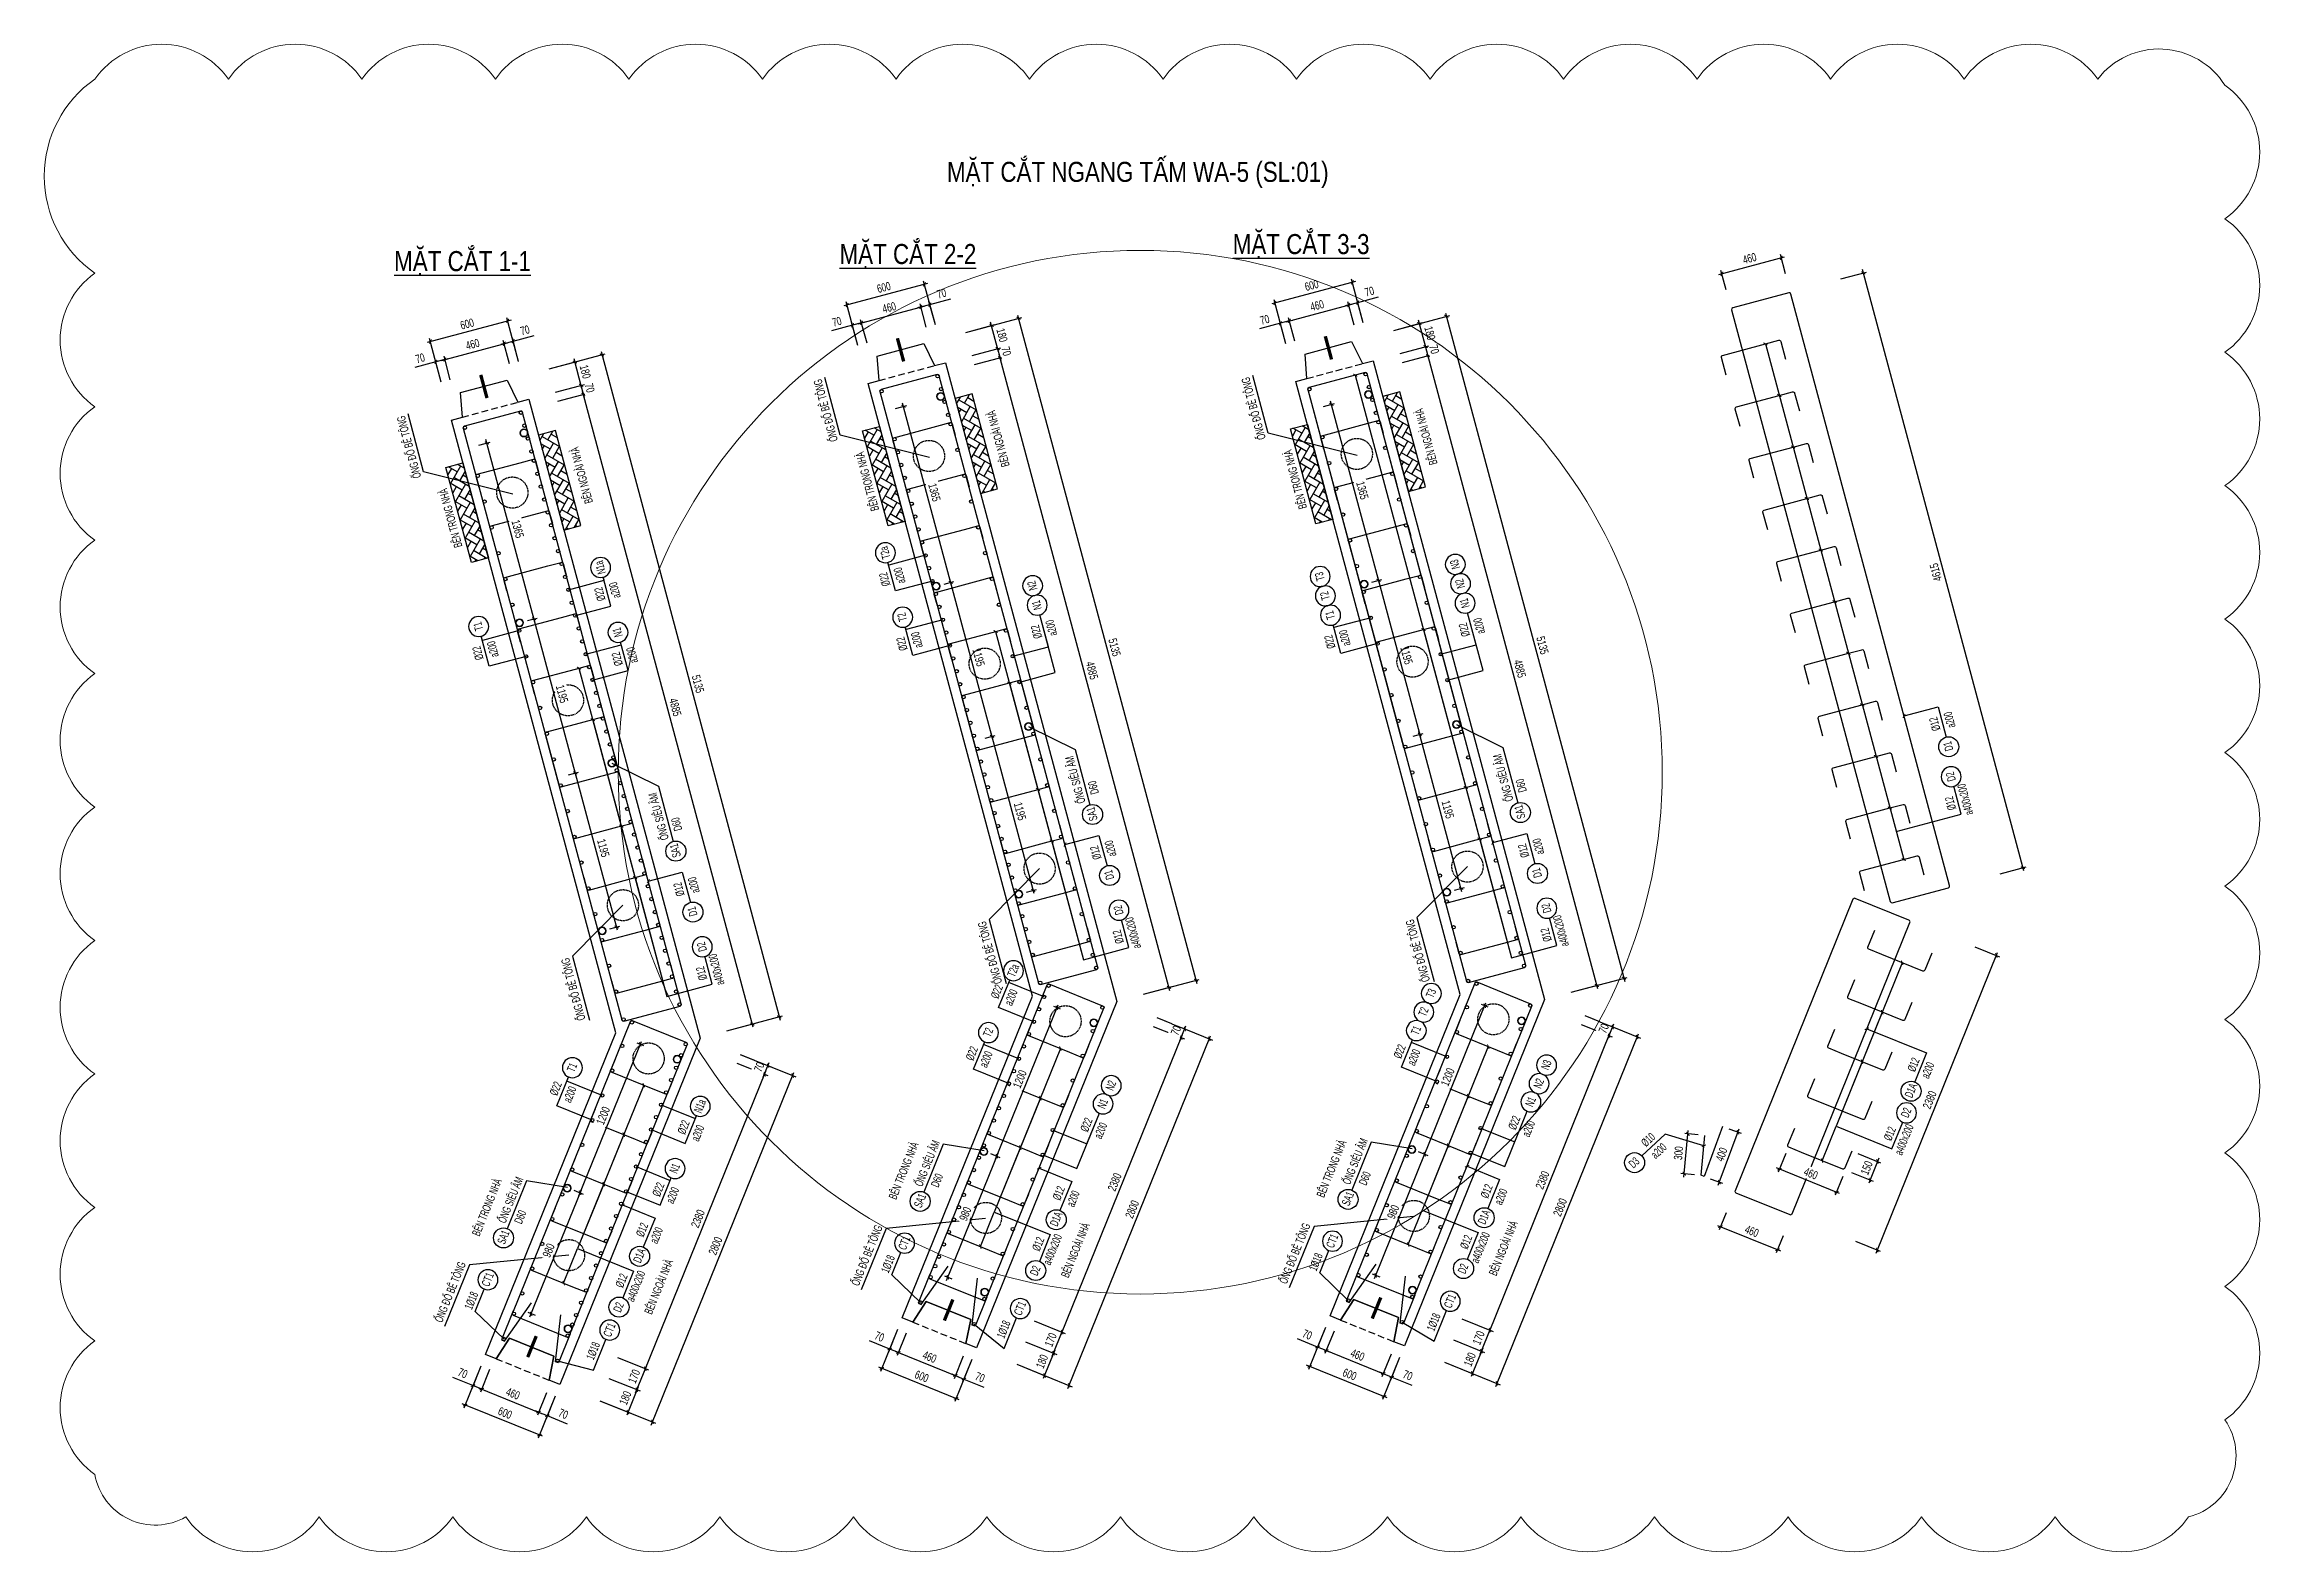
# Model space of a CAD drawing. Header units: millimetres. Extents: x -147841 to 368790, y -162721 to 84261.
# Drawn here: x 352197 to 368790, y -99768 to -88473 of the extents above; entities that cross this region are included whole.
import ezdxf
from ezdxf.enums import TextEntityAlignment as Align

# ---------------------------------------------------------------- set-up
doc = ezdxf.new("R2010")
doc.units = ezdxf.units.MM
doc.header["$LTSCALE"] = 1000
doc.header["$MEASUREMENT"] = 0
doc.header["$PDMODE"] = 1
doc.header["$PDSIZE"] = -10
doc.linetypes.add('DASHED', pattern=[0.75, 0.5, -0.25])
doc.linetypes.add('HIDDEN', pattern=[0.375, 0.25, -0.125])
doc.layers.get('0').update_dxf_attribs({"linetype": 'CONTINUOUS', "lineweight": 18})
doc.layers.get('DEFPOINTS').update_dxf_attribs({"color": 5, "linetype": 'CONTINUOUS', "lineweight": 18})
for name, color, linetype, lineweight in [('0-THAY', 7, 'CONTINUOUS', 18), ('ccu11-Dim', 8, 'CONTINUOUS', 18), ('DIM', 8, 'CONTINUOUS', 18)]:
    doc.layers.add(name, color=color, linetype=linetype, lineweight=lineweight)
for name, color, linetype in [('ccu11-Hatch', 250, 'CONTINUOUS'), ('ccu11-Khuat', 9, 'DASHED'), ('ccu11-Manh', 8, 'CONTINUOUS'), ('ccu11-Thay', 7, 'CONTINUOUS'), ('ccu11-Thep', 4, 'CONTINUOUS'), ('ccu11-Thepdai', 6, 'CONTINUOUS'), ('KC-Cotthep', 8, 'CONTINUOUS'), ('KC-Dim', 8, 'CONTINUOUS'), ('KC-Text', 31, 'CONTINUOUS'), ('KC-Thay', 7, 'CONTINUOUS')]:
    doc.layers.add(name, color=color, linetype=linetype)
doc.styles.add('ARIAL', font='arial.ttf', dxfattribs={"width": 0.7})
doc.styles.add('ccu11-dim', font='vnsimli.shx', dxfattribs={"width": 0.65, "bigfont": 'bigfont.shx'})
doc.dimstyles.new('2.5-25', dxfattribs={"dimscale": 25, "dimtxt": 2.5, "dimasz": 1, "dimexe": 1, "dimexo": 2, "dimgap": 1, "dimtad": 1, "dimdec": 1, "dimrnd": 5, "dimdsep": 46, "dimtxsty": 'ARIAL', "dimblk": 'ARCHTICK', "dimcen": -1, "dimdle": 1, "dimclrd": 256, "dimclre": 256, "dimclrt": 3, "dimadec": 0, "dimazin": 2, "dimtfac": 0.1, "dimtdec": 1, "dimtmove": 0, "dimatfit": 1, "dimldrblk": 'ARCHTICK', "dimfxl": 1, "dimtvp": 0.833333, "dimtfill": 1, "dimtolj": 1, "dimtzin": 12, "dimarcsym": 0})
doc.dimstyles.new('ccu11-100x4', dxfattribs={"dimscale": 100, "dimtxt": 2.5, "dimasz": 1, "dimexe": 1, "dimexo": 2, "dimgap": 1, "dimtad": 1, "dimdec": 0, "dimlfac": 0.25, "dimdsep": 46, "dimtxsty": 'ccu11-dim', "dimblk": 'ARCHTICK', "dimcen": -1, "dimdle": 1, "dimclrd": 256, "dimclre": 256, "dimclrt": 31, "dimadec": 0, "dimazin": 2, "dimtfac": 0.1, "dimtdec": 0, "dimtmove": 0, "dimatfit": 1, "dimldrblk": 'ARCHTICK', "dimfxl": 1, "dimtvp": 0.833333, "dimtolj": 1, "dimtzin": 12, "dimarcsym": 0})

msp = doc.modelspace()

# ---------------------------------------------------------------- texts
at = {"layer": 'KC-Text', "color": 5, "style": 'ARIAL', "width": 0.8}
msp.add_text('MẶT CẮT NGANG TẤM WA-5 (SL:01)', height=150, dxfattribs=at).set_placement((360387.06, -89503.46), align=Align.CENTER)
at = {"layer": 'KC-Text', "color": 2, "style": 'ARIAL', "width": 0.8}
msp.add_text('%%UMẶT CẮT 2-2', height=150, dxfattribs=at).set_placement((358665.49, -90118.92), align=Align.CENTER)
at = {"layer": 'KC-Text', "color": 3, "style": 'ARIAL', "width": 0.8}
msp.add_text('%%UMẶT CẮT 3-3', height=150, dxfattribs=at).set_placement((361610.5, -90044.6), align=Align.CENTER)
at = {"layer": 'KC-Text', "color": 1, "style": 'ARIAL', "width": 0.8}
msp.add_text('%%UMẶT CẮT 1-1', height=150, dxfattribs=at).set_placement((355329.64, -90172.02), align=Align.CENTER)
at = {"layer": 'KC-Text', "color": 1, "style": 'ARIAL', "width": 0.6}
for rotation, p in [(105, (358141.75, -91440.93, 242.3)), (105, (361346.31, -91426.03, 242.3)), (105, (355021.05, -91715.19, 242.3)), (67.977128, (358296.76, -97781.66)), (67.977128, (361501.32, -97766.76)), (67.977128, (355176.06, -98055.92))]:
    msp.add_text('ỐNG ĐỔ BÊ TÔNG', height=62.5, rotation=rotation, dxfattribs=at).set_placement(p)
for p in [(358661.68, -96923.92), (361866.24, -96909.02), (355540.97, -97198.18)]:
    msp.add_text('BÊN TRONG NHÀ', height=62.5, rotation=67.977128, dxfattribs=at).set_placement(p, align=Align.CENTER)

# ---------------------------------------------------------------- blocks, each defined once
blk = doc.blocks.new('_ARCHTICK')
at = {"color": 0, "linetype": 'ByBlock', "const_width": 0.3}
blk.add_lwpolyline([(-0.5, -0.5), (0.5, 0.5)], dxfattribs=at)
blk = doc.blocks.new('*D909')
at = {"layer": 'DEFPOINTS', "color": 0, "linetype": 'ByBlock', "ltscale": 30, "transparency": 16777216}
for p in [(356380, -98451), (356313, -98618)]:
    blk.add_point(p, dxfattribs=at)
at = {"layer": 'KC-Dim', "linetype": 'ByBlock', "lineweight": -2, "ltscale": 30, "transparency": 16777216}
for p, q in [((356426, -98469), (356659, -98563)), ((356645, -98531), (356559, -98744)), ((356359, -98636), (356591, -98730))]:
    blk.add_line(p, q, dxfattribs=at)
at = {"layer": 'KC-Dim', "linetype": 'ByBlock', "lineweight": -2, "ltscale": 30, "transparency": 16777216, "xscale": 25, "yscale": 25, "zscale": 25}
for p, rotation in [((356636, -98554), 67.97712838423222), ((356568, -98721), 247.9771283842322)]:
    blk.add_blockref('_ARCHTICK', p, dxfattribs=dict(at, rotation=rotation))
at = {"layer": 'KC-Dim', "color": 3, "linetype": 'ByBlock', "ltscale": 30, "transparency": 16777216, "insert": (356549, -98616), "char_height": 62.5, "attachment_point": 5, "rotation": 67.9771, "style": 'ARIAL', "bg_fill": 3, "box_fill_scale": 1.25, "bg_fill_color": 256, "bg_fill_true_color": 13158600, "bg_fill_transparency": 0}
blk.add_mtext('\\A1;180', dxfattribs=at)
at = {"layer": 'DEFPOINTS', "color": 0, "linetype": 'ByBlock', "ltscale": 30, "transparency": 16777216}
blk.add_point((356568, -98721), dxfattribs=at)
blk = doc.blocks.new('*D910')
at = {"layer": 'DEFPOINTS', "color": 0, "linetype": 'ByBlock', "ltscale": 30, "transparency": 16777216}
for p in [(356444, -98293), (356380, -98451)]:
    blk.add_point(p, dxfattribs=at)
at = {"layer": 'KC-Dim', "linetype": 'ByBlock', "lineweight": -2, "ltscale": 30, "transparency": 16777216}
for p, q in [((356490, -98312), (356723, -98406)), ((356626, -98577), (356709, -98373)), ((356426, -98469), (356659, -98563))]:
    blk.add_line(p, q, dxfattribs=at)
at = {"layer": 'KC-Dim', "linetype": 'ByBlock', "lineweight": -2, "ltscale": 30, "transparency": 16777216, "xscale": 25, "yscale": 25, "zscale": 25}
for p, rotation in [((356699, -98397), 67.97712838423222), ((356636, -98554), 247.9771283842322)]:
    blk.add_blockref('_ARCHTICK', p, dxfattribs=dict(at, rotation=rotation))
at = {"layer": 'KC-Dim', "color": 3, "linetype": 'ByBlock', "ltscale": 30, "transparency": 16777216, "insert": (356615, -98454), "char_height": 62.5, "attachment_point": 5, "rotation": 67.9771, "style": 'ARIAL', "bg_fill": 3, "box_fill_scale": 1.25, "bg_fill_color": 256, "bg_fill_true_color": 13158600, "bg_fill_transparency": 0}
blk.add_mtext('\\A1;170', dxfattribs=at)
at = {"layer": 'DEFPOINTS', "color": 0, "linetype": 'ByBlock', "ltscale": 30, "transparency": 16777216}
blk.add_point((356699, -98397), dxfattribs=at)
blk = doc.blocks.new('*D911')
at = {"layer": 'DEFPOINTS', "color": 0, "linetype": 'ByBlock', "ltscale": 30, "transparency": 16777216}
for p in [(355486, -98331), (356042, -98556), (355349, -98669)]:
    blk.add_point(p, dxfattribs=at)
at = {"layer": 'KC-Dim', "linetype": 'ByBlock', "lineweight": -2, "ltscale": 30, "transparency": 16777216}
for p, q in [((355467, -98377), (355340, -98692)), ((355928, -98903), (355326, -98659)), ((356023, -98602), (355896, -98917))]:
    blk.add_line(p, q, dxfattribs=at)
at = {"layer": 'KC-Dim', "linetype": 'ByBlock', "lineweight": -2, "ltscale": 30, "transparency": 16777216, "xscale": 25, "yscale": 25, "zscale": 25}
for p, rotation in [((355349, -98669), 157.9771283854005), ((355905, -98894), 337.9771283854004)]:
    blk.add_blockref('_ARCHTICK', p, dxfattribs=dict(at, rotation=rotation))
at = {"layer": 'KC-Dim', "color": 3, "linetype": 'ByBlock', "ltscale": 30, "transparency": 16777216, "insert": (355648, -98728), "char_height": 62.5, "attachment_point": 5, "rotation": 337.9771, "style": 'ARIAL', "bg_fill": 3, "box_fill_scale": 1.25, "bg_fill_color": 256, "bg_fill_true_color": 13158600, "bg_fill_transparency": 0}
blk.add_mtext('\\A1;600', dxfattribs=at)
blk = doc.blocks.new('*D912')
at = {"layer": 'DEFPOINTS', "color": 0, "linetype": 'ByBlock', "ltscale": 30, "transparency": 16777216}
for p in [(355551, -98357), (355977, -98529), (355899, -98722)]:
    blk.add_point(p, dxfattribs=at)
at = {"layer": 'KC-Dim', "linetype": 'ByBlock', "lineweight": -2, "ltscale": 30, "transparency": 16777216}
for p, q in [((355450, -98540), (355922, -98731)), ((355532, -98403), (355463, -98572)), ((355958, -98576), (355890, -98745))]:
    blk.add_line(p, q, dxfattribs=at)
at = {"layer": 'KC-Dim', "linetype": 'ByBlock', "lineweight": -2, "ltscale": 30, "transparency": 16777216, "xscale": 25, "yscale": 25, "zscale": 25}
for p, rotation in [((355473, -98549), 157.9771283854005), ((355899, -98722), 337.9771283854004)]:
    blk.add_blockref('_ARCHTICK', p, dxfattribs=dict(at, rotation=rotation))
at = {"layer": 'KC-Dim', "color": 3, "linetype": 'ByBlock', "ltscale": 30, "transparency": 16777216, "insert": (355707, -98583), "char_height": 62.5, "attachment_point": 5, "rotation": 337.9771, "style": 'ARIAL', "bg_fill": 3, "box_fill_scale": 1.25, "bg_fill_color": 256, "bg_fill_true_color": 13158600, "bg_fill_transparency": 0}
blk.add_mtext('\\A1;460', dxfattribs=at)
blk = doc.blocks.new('*D913')
at = {"layer": 'DEFPOINTS', "color": 0, "linetype": 'ByBlock', "ltscale": 30, "transparency": 16777216}
for p in [(355486, -98331), (355551, -98357)]:
    blk.add_point(p, dxfattribs=at)
at = {"layer": 'KC-Dim', "linetype": 'ByBlock', "lineweight": -2, "ltscale": 30, "transparency": 16777216}
for p, q in [((355467, -98377), (355399, -98546)), ((355408, -98523), (355258, -98462)), ((355473, -98549), (355408, -98523)), ((355532, -98403), (355463, -98572)), ((355473, -98549), (355496, -98559))]:
    blk.add_line(p, q, dxfattribs=at)
at = {"layer": 'KC-Dim', "linetype": 'ByBlock', "lineweight": -2, "ltscale": 30, "transparency": 16777216, "xscale": 25, "yscale": 25, "zscale": 25}
for p, rotation in [((355408, -98523), 337.9771283854004), ((355473, -98549), 157.9771283854005)]:
    blk.add_blockref('_ARCHTICK', p, dxfattribs=dict(at, rotation=rotation))
at = {"layer": 'KC-Dim', "color": 3, "linetype": 'ByBlock', "ltscale": 30, "transparency": 16777216, "insert": (355331, -98430), "char_height": 62.5, "attachment_point": 5, "rotation": 337.9771, "style": 'ARIAL', "bg_fill": 3, "box_fill_scale": 1.25, "bg_fill_color": 256, "bg_fill_true_color": 13158600, "bg_fill_transparency": 0}
blk.add_mtext('\\A1;70', dxfattribs=at)
at = {"layer": 'DEFPOINTS', "color": 0, "linetype": 'ByBlock', "ltscale": 30, "transparency": 16777216}
blk.add_point((355408, -98523), dxfattribs=at)
blk = doc.blocks.new('*D914')
at = {"layer": 'DEFPOINTS', "color": 0, "linetype": 'ByBlock', "ltscale": 30, "transparency": 16777216}
for p in [(355977, -98529), (356042, -98556)]:
    blk.add_point(p, dxfattribs=at)
at = {"layer": 'KC-Dim', "linetype": 'ByBlock', "lineweight": -2, "ltscale": 30, "transparency": 16777216}
for p, q in [((355899, -98722), (355876, -98712)), ((355958, -98576), (355890, -98745)), ((355899, -98722), (355964, -98748)), ((356023, -98602), (355955, -98771)), ((355964, -98748), (356114, -98809))]:
    blk.add_line(p, q, dxfattribs=at)
at = {"layer": 'KC-Dim', "linetype": 'ByBlock', "lineweight": -2, "ltscale": 30, "transparency": 16777216, "xscale": 25, "yscale": 25, "zscale": 25}
for p, rotation in [((355899, -98722), 337.9771283854004), ((355964, -98748), 157.9771283854005)]:
    blk.add_blockref('_ARCHTICK', p, dxfattribs=dict(at, rotation=rotation))
at = {"layer": 'KC-Dim', "color": 3, "linetype": 'ByBlock', "ltscale": 30, "transparency": 16777216, "insert": (356084, -98735), "char_height": 62.5, "attachment_point": 5, "rotation": 337.9771, "style": 'ARIAL', "bg_fill": 3, "box_fill_scale": 1.25, "bg_fill_color": 256, "bg_fill_true_color": 13158600, "bg_fill_transparency": 0}
blk.add_mtext('\\A1;70', dxfattribs=at)
at = {"layer": 'DEFPOINTS', "color": 0, "linetype": 'ByBlock', "ltscale": 30, "transparency": 16777216}
blk.add_point((355964, -98748), dxfattribs=at)
blk = doc.blocks.new('*D915')
at = {"layer": 'DEFPOINTS', "color": 0, "linetype": 'ByBlock', "ltscale": 30, "transparency": 16777216}
for p in [(357336, -96087), (357592, -96190), (356444, -98293)]:
    blk.add_point(p, dxfattribs=at)
at = {"layer": 'KC-Dim', "linetype": 'ByBlock', "lineweight": -2, "ltscale": 30, "transparency": 16777216}
for p, q in [((356690, -98420), (357601, -96167)), ((357383, -96106), (357615, -96200)), ((356490, -98312), (356723, -98406))]:
    blk.add_line(p, q, dxfattribs=at)
at = {"layer": 'KC-Dim', "linetype": 'ByBlock', "lineweight": -2, "ltscale": 30, "transparency": 16777216, "xscale": 25, "yscale": 25, "zscale": 25}
for p, rotation in [((357592, -96190), 67.97712838423222), ((356699, -98397), 247.9771283842322)]:
    blk.add_blockref('_ARCHTICK', p, dxfattribs=dict(at, rotation=rotation))
at = {"layer": 'KC-Dim', "color": 3, "linetype": 'ByBlock', "ltscale": 30, "transparency": 16777216, "insert": (357093, -97272), "char_height": 62.5, "attachment_point": 5, "rotation": 67.9771, "style": 'ARIAL', "bg_fill": 3, "box_fill_scale": 1.25, "bg_fill_color": 256, "bg_fill_true_color": 13158600, "bg_fill_transparency": 0}
blk.add_mtext('\\A1;2380', dxfattribs=at)
blk = doc.blocks.new('att_thep_2')
blk.add_circle((-300, 0), 300)
at = {"color": 31, "style": 'ARIAL', "width": 0.6}
blk.add_attdef('SH', text='', height=250, dxfattribs=at).set_placement((-281, -111), align=Align.CENTER)
at = {"color": 3, "style": 'ARIAL', "width": 0.6}
blk.add_attdef('DK', text='', height=250, dxfattribs=at).set_placement((467, 105), align=Align.CENTER)
at = {"color": 2, "style": 'ARIAL', "width": 0.6}
blk.add_attdef('KC', text='', height=250, dxfattribs=at).set_placement((472, -355), align=Align.CENTER)
blk = doc.blocks.new('*D916')
at = {"layer": 'DEFPOINTS', "color": 0, "ltscale": 3000, "transparency": 16777216}
for p in [(357363, -96022), (357336, -96087)]:
    blk.add_point(p, dxfattribs=at)
at = {"layer": 'KC-Dim', "lineweight": -2, "ltscale": 3000, "transparency": 16777216}
for p, q in [((357409, -96041), (357641, -96135)), ((357383, -96106), (357615, -96200)), ((357582, -96213), (357627, -96102))]:
    blk.add_line(p, q, dxfattribs=at)
at = {"layer": 'KC-Dim', "lineweight": -2, "ltscale": 3000, "transparency": 16777216, "xscale": 25, "yscale": 25, "zscale": 25}
for p, rotation in [((357592, -96190), 247.9771283842322), ((357618, -96125), 67.97712838423222)]:
    blk.add_blockref('_ARCHTICK', p, dxfattribs=dict(at, rotation=rotation))
at = {"layer": 'KC-Dim', "color": 3, "ltscale": 3000, "transparency": 16777216, "insert": (357552, -96136), "char_height": 62.5, "attachment_point": 5, "rotation": 67.9771, "style": 'ARIAL', "bg_fill": 3, "box_fill_scale": 1.25, "bg_fill_color": 256, "bg_fill_true_color": 13158600, "bg_fill_transparency": 0}
blk.add_mtext('\\A1;70', dxfattribs=at)
at = {"layer": 'DEFPOINTS', "color": 0, "ltscale": 3000, "transparency": 16777216}
blk.add_point((357618, -96125), dxfattribs=at)
blk = doc.blocks.new('*U903')
at = {"layer": 'ccu11-Thepdai', "flags": 128}
blk.add_lwpolyline([(50, 230), (-37, 230, 0.414214), (-50, 217), (-50, -114), (-50, -218, 0.414214), (-37, -230), (50, -230)], format="xyb", dxfattribs=at)
blk = doc.blocks.new('*U904')
at = {"layer": 'DIM', "color": 0, "linetype": 'ByBlock', "lineweight": -2, "transparency": 16777216}
for p in [(0, 0), (400, 0), (800, 0), (1200, 0), (1600, 0)]:
    blk.add_blockref('*U903', p, dxfattribs=at)
blk = doc.blocks.new('*D917')
at = {"layer": 'DEFPOINTS', "color": 0, "ltscale": 3000, "transparency": 16777216}
for p in [(357363, -96022), (357802, -96200), (356313, -98618)]:
    blk.add_point(p, dxfattribs=at)
at = {"layer": 'DIM', "lineweight": -2, "ltscale": 3000, "transparency": 16777216}
for p, q in [((357409, -96041), (357825, -96209)), ((356743, -98819), (357812, -96177)), ((356359, -98636), (356775, -98805))]:
    blk.add_line(p, q, dxfattribs=at)
at = {"layer": 'DIM', "lineweight": -2, "ltscale": 3000, "transparency": 16777216, "xscale": 25, "yscale": 25, "zscale": 25}
for p, rotation in [((357802, -96200), 67.97712838423222), ((356752, -98795), 247.9771283842322)]:
    blk.add_blockref('_ARCHTICK', p, dxfattribs=dict(at, rotation=rotation))
at = {"layer": 'DIM', "color": 3, "ltscale": 3000, "transparency": 16777216, "insert": (357224, -97476), "char_height": 62.5, "attachment_point": 5, "rotation": 67.9771, "style": 'ARIAL', "bg_fill": 3, "box_fill_scale": 1.25, "bg_fill_color": 256, "bg_fill_true_color": 13158600, "bg_fill_transparency": 0}
blk.add_mtext('\\A1;2800', dxfattribs=at)
blk = doc.blocks.new('*D918')
at = {"layer": 'DEFPOINTS', "color": 0, "linetype": 'ByBlock', "ltscale": 30, "transparency": 16777216}
for p in [(355996, -91160), (356236, -91095), (357260, -95878)]:
    blk.add_point(p, dxfattribs=at)
at = {"layer": 'KC-Dim', "linetype": 'ByBlock', "lineweight": -2, "ltscale": 30, "transparency": 16777216}
for p, q in [((356044, -91147), (356260, -91089)), ((357507, -95838), (356229, -91071)), ((357308, -95865), (357524, -95807))]:
    blk.add_line(p, q, dxfattribs=at)
at = {"layer": 'KC-Dim', "linetype": 'ByBlock', "lineweight": -2, "ltscale": 30, "transparency": 16777216, "xscale": 25, "yscale": 25, "zscale": 25}
for p, rotation in [((356236, -91095), 104.9999999995557), ((357500, -95814), 284.9999999995557)]:
    blk.add_blockref('_ARCHTICK', p, dxfattribs=dict(at, rotation=rotation))
at = {"layer": 'KC-Dim', "color": 3, "linetype": 'ByBlock', "ltscale": 30, "transparency": 16777216, "insert": (356923, -93440), "char_height": 62.5, "attachment_point": 5, "rotation": 285, "style": 'ARIAL', "bg_fill": 3, "box_fill_scale": 1.25, "bg_fill_color": 256, "bg_fill_true_color": 13158600, "bg_fill_transparency": 0}
blk.add_mtext('\\A1;4885', dxfattribs=at)
blk = doc.blocks.new('*D919')
at = {"layer": 'DEFPOINTS', "color": 0, "linetype": 'ByBlock', "ltscale": 30, "transparency": 16777216}
for p in [(355089, -90700), (355763, -90898), (355183, -91053)]:
    blk.add_point(p, dxfattribs=at)
at = {"layer": 'KC-Dim', "linetype": 'ByBlock', "lineweight": -2, "ltscale": 30, "transparency": 16777216}
for p, q in [((355693, -90539), (355065, -90707)), ((355750, -90849), (355662, -90521)), ((355170, -91005), (355082, -90676))]:
    blk.add_line(p, q, dxfattribs=at)
at = {"layer": 'KC-Dim', "linetype": 'ByBlock', "lineweight": -2, "ltscale": 30, "transparency": 16777216, "xscale": 25, "yscale": 25, "zscale": 25}
for p, rotation in [((355668, -90545), 14.99999999948692), ((355089, -90700), 194.9999999994869)]:
    blk.add_blockref('_ARCHTICK', p, dxfattribs=dict(at, rotation=rotation))
at = {"layer": 'KC-Dim', "color": 3, "linetype": 'ByBlock', "ltscale": 30, "transparency": 16777216, "insert": (355364, -90568), "char_height": 62.5, "attachment_point": 5, "rotation": 15, "style": 'ARIAL', "bg_fill": 3, "box_fill_scale": 1.25, "bg_fill_color": 256, "bg_fill_true_color": 13158600, "bg_fill_transparency": 0}
blk.add_mtext('\\A1;600', dxfattribs=at)
blk = doc.blocks.new('*D920')
at = {"layer": 'DEFPOINTS', "color": 0, "linetype": 'ByBlock', "ltscale": 30, "transparency": 16777216}
for p in [(355642, -90715), (355695, -90916), (355251, -91035)]:
    blk.add_point(p, dxfattribs=at)
at = {"layer": 'KC-Dim', "linetype": 'ByBlock', "lineweight": -2, "ltscale": 30, "transparency": 16777216}
for p, q in [((355173, -90841), (355666, -90709)), ((355682, -90868), (355635, -90691)), ((355238, -90987), (355191, -90810))]:
    blk.add_line(p, q, dxfattribs=at)
at = {"layer": 'KC-Dim', "linetype": 'ByBlock', "lineweight": -2, "ltscale": 30, "transparency": 16777216, "xscale": 25, "yscale": 25, "zscale": 25}
for p, rotation in [((355642, -90715), 14.99999999948692), ((355197, -90834), 194.9999999994869)]:
    blk.add_blockref('_ARCHTICK', p, dxfattribs=dict(at, rotation=rotation))
at = {"layer": 'KC-Dim', "color": 3, "linetype": 'ByBlock', "ltscale": 30, "transparency": 16777216, "insert": (355405, -90720), "char_height": 62.5, "attachment_point": 5, "rotation": 15, "style": 'ARIAL', "bg_fill": 3, "box_fill_scale": 1.25, "bg_fill_color": 256, "bg_fill_true_color": 13158600, "bg_fill_transparency": 0}
blk.add_mtext('\\A1;460', dxfattribs=at)
blk = doc.blocks.new('*D921')
at = {"layer": 'DEFPOINTS', "color": 0, "linetype": 'ByBlock', "ltscale": 30, "transparency": 16777216}
for p in [(355183, -91053), (355251, -91035)]:
    blk.add_point(p, dxfattribs=at)
at = {"layer": 'KC-Dim', "linetype": 'ByBlock', "lineweight": -2, "ltscale": 30, "transparency": 16777216}
for p, q in [((355130, -90852), (354973, -90894)), ((355170, -91005), (355123, -90828)), ((355197, -90834), (355130, -90852)), ((355238, -90987), (355191, -90810)), ((355197, -90834), (355221, -90828))]:
    blk.add_line(p, q, dxfattribs=at)
at = {"layer": 'KC-Dim', "linetype": 'ByBlock', "lineweight": -2, "ltscale": 30, "transparency": 16777216, "xscale": 25, "yscale": 25, "zscale": 25}
for p, rotation in [((355130, -90852), 14.99999999948692), ((355197, -90834), 194.9999999994869)]:
    blk.add_blockref('_ARCHTICK', p, dxfattribs=dict(at, rotation=rotation))
at = {"layer": 'KC-Dim', "color": 3, "linetype": 'ByBlock', "ltscale": 30, "transparency": 16777216, "insert": (355012, -90825), "char_height": 62.5, "attachment_point": 5, "rotation": 15, "style": 'ARIAL', "bg_fill": 3, "box_fill_scale": 1.25, "bg_fill_color": 256, "bg_fill_true_color": 13158600, "bg_fill_transparency": 0}
blk.add_mtext('\\A1;70', dxfattribs=at)
at = {"layer": 'DEFPOINTS', "color": 0, "linetype": 'ByBlock', "ltscale": 30, "transparency": 16777216}
blk.add_point((355130, -90852), dxfattribs=at)
blk = doc.blocks.new('*D922')
at = {"layer": 'DEFPOINTS', "color": 0, "linetype": 'ByBlock', "ltscale": 30, "transparency": 16777216}
for p in [(355695, -90916), (355763, -90898)]:
    blk.add_point(p, dxfattribs=at)
at = {"layer": 'KC-Dim', "linetype": 'ByBlock', "lineweight": -2, "ltscale": 30, "transparency": 16777216}
for p, q in [((355642, -90715), (355617, -90722)), ((355682, -90868), (355635, -90691)), ((355642, -90715), (355709, -90697)), ((355750, -90849), (355703, -90673)), ((355709, -90697), (355866, -90655))]:
    blk.add_line(p, q, dxfattribs=at)
at = {"layer": 'KC-Dim', "linetype": 'ByBlock', "lineweight": -2, "ltscale": 30, "transparency": 16777216, "xscale": 25, "yscale": 25, "zscale": 25}
for p, rotation in [((355642, -90715), 14.99999999948692), ((355709, -90697), 194.9999999994869)]:
    blk.add_blockref('_ARCHTICK', p, dxfattribs=dict(at, rotation=rotation))
at = {"layer": 'KC-Dim', "color": 3, "linetype": 'ByBlock', "ltscale": 30, "transparency": 16777216, "insert": (355797, -90615), "char_height": 62.5, "attachment_point": 5, "rotation": 15, "style": 'ARIAL', "bg_fill": 3, "box_fill_scale": 1.25, "bg_fill_color": 256, "bg_fill_true_color": 13158600, "bg_fill_transparency": 0}
blk.add_mtext('\\A1;70', dxfattribs=at)
at = {"layer": 'DEFPOINTS', "color": 0, "linetype": 'ByBlock', "ltscale": 30, "transparency": 16777216}
blk.add_point((355709, -90697), dxfattribs=at)
blk = doc.blocks.new('*D923')
at = {"layer": 'DEFPOINTS', "color": 0, "ltscale": 3000, "transparency": 16777216}
for p in [(355977, -91092), (355996, -91160)]:
    blk.add_point(p, dxfattribs=at)
at = {"layer": 'KC-Dim', "lineweight": -2, "ltscale": 3000, "transparency": 16777216}
for p, q in [((356026, -91079), (356242, -91021)), ((356044, -91147), (356260, -91089)), ((356242, -91119), (356211, -91003))]:
    blk.add_line(p, q, dxfattribs=at)
at = {"layer": 'KC-Dim', "lineweight": -2, "ltscale": 3000, "transparency": 16777216, "xscale": 25, "yscale": 25, "zscale": 25}
for p, rotation in [((356218, -91028), 104.9999999995557), ((356236, -91095), 284.9999999995557)]:
    blk.add_blockref('_ARCHTICK', p, dxfattribs=dict(at, rotation=rotation))
at = {"layer": 'KC-Dim', "color": 3, "ltscale": 3000, "transparency": 16777216, "insert": (356282, -91047), "char_height": 62.5, "attachment_point": 5, "rotation": 285, "style": 'ARIAL', "bg_fill": 3, "box_fill_scale": 1.25, "bg_fill_color": 256, "bg_fill_true_color": 13158600, "bg_fill_transparency": 0}
blk.add_mtext('\\A1;70', dxfattribs=at)
at = {"layer": 'DEFPOINTS', "color": 0, "ltscale": 3000, "transparency": 16777216}
blk.add_point((356218, -91028), dxfattribs=at)
blk = doc.blocks.new('*D924')
at = {"layer": 'DEFPOINTS', "color": 0, "ltscale": 3000, "transparency": 16777216}
for p in [(355931, -90918), (355977, -91092)]:
    blk.add_point(p, dxfattribs=at)
at = {"layer": 'KC-Dim', "lineweight": -2, "ltscale": 3000, "transparency": 16777216}
for p, q in [((355979, -90905), (356195, -90847)), ((356224, -91052), (356165, -90830)), ((356026, -91079), (356242, -91021))]:
    blk.add_line(p, q, dxfattribs=at)
at = {"layer": 'KC-Dim', "color": 3, "ltscale": 3000, "transparency": 16777216, "insert": (356249, -90926), "char_height": 62.5, "attachment_point": 5, "rotation": 285, "style": 'ARIAL', "bg_fill": 3, "box_fill_scale": 1.25, "bg_fill_color": 256, "bg_fill_true_color": 13158600, "bg_fill_transparency": 0}
blk.add_mtext('\\A1;180', dxfattribs=at)
at = {"layer": 'DEFPOINTS', "color": 0, "ltscale": 3000, "transparency": 16777216}
blk.add_point((356171, -90854), dxfattribs=at)
at = {"layer": 'KC-Dim', "lineweight": -2, "ltscale": 3000, "transparency": 16777216, "xscale": 25, "yscale": 25, "zscale": 25}
for p, rotation in [((356171, -90854), 104.9999999995557), ((356218, -91028), 284.9999999995557)]:
    blk.add_blockref('_ARCHTICK', p, dxfattribs=dict(at, rotation=rotation))
blk = doc.blocks.new('*U905')
at = {"layer": 'ccu11-Thepdai', "flags": 128}
blk.add_lwpolyline([(-50, 230), (37, 230, -0.414214), (50, 218), (50, -114), (50, -218, -0.414214), (37, -230), (-50, -230)], format="xyb", dxfattribs=at)
blk = doc.blocks.new('*U906')
at = {"layer": 'DIM', "color": 0, "linetype": 'ByBlock', "lineweight": -2, "transparency": 16777216}
for p in [(0, 0), (400, 0), (800, 0), (1200, 0), (1600, 0)]:
    blk.add_blockref('*U905', p, dxfattribs=at)
blk = doc.blocks.new('*D1508')
at = {"layer": 'DEFPOINTS', "color": 0, "linetype": 'ByBlock', "ltscale": 30, "transparency": 16777216}
for p in [(258896, -98436), (258896, -98538), (257917, -98623)]:
    blk.add_point(p, dxfattribs=at)
at = {"layer": 'KC-Dim', "linetype": 'ByBlock', "lineweight": -2, "ltscale": 30, "transparency": 16777216}
for p, q in [((257892, -98538), (258921, -98538)), ((257917, -98573), (257917, -98513)), ((258896, -98486), (258896, -98563))]:
    blk.add_line(p, q, dxfattribs=at)
at = {"layer": 'KC-Dim', "linetype": 'ByBlock', "lineweight": -2, "ltscale": 30, "transparency": 16777216, "xscale": 25, "yscale": 25, "zscale": 25, "rotation": 180}
blk.add_blockref('_ARCHTICK', (257917, -98538), dxfattribs=at)
at = {"layer": 'KC-Dim', "linetype": 'ByBlock', "lineweight": -2, "ltscale": 30, "transparency": 16777216, "xscale": 25, "yscale": 25, "zscale": 25}
blk.add_blockref('_ARCHTICK', (258896, -98538), dxfattribs=at)
at = {"layer": 'KC-Dim', "color": 3, "linetype": 'ByBlock', "ltscale": 30, "transparency": 16777216, "insert": (258407, -98481), "char_height": 62.5, "attachment_point": 5, "style": 'ARIAL', "bg_fill": 3, "box_fill_scale": 1.25, "bg_fill_color": 256, "bg_fill_true_color": 13158600, "bg_fill_transparency": 0}
blk.add_mtext('\\A1;980', dxfattribs=at)
blk = doc.blocks.new('A$C260038B3')
at = {"layer": '0-THAY', "linetype": 'Continuous'}
for radius in [120, 100]:
    blk.add_circle((0, 0), radius, dxfattribs=at)
blk = doc.blocks.new('*D1509')
at = {"layer": 'DEFPOINTS', "color": 0, "linetype": 'ByBlock', "ltscale": 30, "transparency": 16777216}
for p in [(258896, -98436), (260095, -98538), (260095, -98617)]:
    blk.add_point(p, dxfattribs=at)
at = {"layer": 'KC-Dim', "linetype": 'ByBlock', "lineweight": -2, "ltscale": 30, "transparency": 16777216}
for p, q in [((258871, -98538), (260120, -98538)), ((258896, -98486), (258896, -98563)), ((260095, -98567), (260095, -98513))]:
    blk.add_line(p, q, dxfattribs=at)
at = {"layer": 'KC-Dim', "linetype": 'ByBlock', "lineweight": -2, "ltscale": 30, "transparency": 16777216, "xscale": 25, "yscale": 25, "zscale": 25, "rotation": 180}
blk.add_blockref('_ARCHTICK', (258896, -98538), dxfattribs=at)
at = {"layer": 'KC-Dim', "linetype": 'ByBlock', "lineweight": -2, "ltscale": 30, "transparency": 16777216, "xscale": 25, "yscale": 25, "zscale": 25}
blk.add_blockref('_ARCHTICK', (260095, -98538), dxfattribs=at)
at = {"layer": 'KC-Dim', "color": 3, "linetype": 'ByBlock', "ltscale": 30, "transparency": 16777216, "insert": (259496, -98481), "char_height": 62.5, "attachment_point": 5, "style": 'ARIAL', "bg_fill": 3, "box_fill_scale": 1.25, "bg_fill_color": 256, "bg_fill_true_color": 13158600, "bg_fill_transparency": 0}
blk.add_mtext('\\A1;1200', dxfattribs=at)
blk = doc.blocks.new('*U907')
at = {"layer": 'ccu11-Thep'}
blk.add_circle((0, 0), 12.5, dxfattribs=at)
blk = doc.blocks.new('*U908')
at = {"layer": 'KC-Dim', "color": 0, "linetype": 'ByBlock', "lineweight": -2, "transparency": 16777216}
for p in [(0, 0), (200, 0), (400, 0), (600, 0), (800, 0), (1000, 0), (1200, 0), (1400, 0), (1600, 0), (1800, 0), (2000, 0)]:
    blk.add_blockref('*U907', p, dxfattribs=at)
blk = doc.blocks.new('*D925')
at = {"layer": 'DEFPOINTS', "color": 0, "linetype": 'ByBlock', "ltscale": 30, "transparency": 16777216}
for p in [(356076, -93959), (356174, -93932), (356385, -95113)]:
    blk.add_point(p, dxfattribs=at)
at = {"layer": 'KC-Dim', "linetype": 'ByBlock', "lineweight": -2, "ltscale": 30, "transparency": 16777216}
for p, q in [((356490, -95111), (356168, -93908)), ((356124, -93946), (356198, -93926)), ((356434, -95100), (356508, -95080))]:
    blk.add_line(p, q, dxfattribs=at)
at = {"layer": 'KC-Dim', "linetype": 'ByBlock', "lineweight": -2, "ltscale": 30, "transparency": 16777216, "xscale": 25, "yscale": 25, "zscale": 25}
for p, rotation in [((356174, -93932), 104.9999999995557), ((356484, -95087), 284.9999999995557)]:
    blk.add_blockref('_ARCHTICK', p, dxfattribs=dict(at, rotation=rotation))
at = {"layer": 'KC-Dim', "color": 3, "linetype": 'ByBlock', "ltscale": 30, "transparency": 16777216, "insert": (356384, -94495), "char_height": 62.5, "attachment_point": 5, "rotation": 285, "style": 'ARIAL', "bg_fill": 3, "box_fill_scale": 1.25, "bg_fill_color": 256, "bg_fill_true_color": 13158600, "bg_fill_transparency": 0}
blk.add_mtext('\\A1;1195', dxfattribs=at)
blk = doc.blocks.new('*D926')
at = {"layer": 'DEFPOINTS', "color": 0, "linetype": 'ByBlock', "ltscale": 30, "transparency": 16777216}
for p in [(355767, -92804), (355865, -92778), (356076, -93959)]:
    blk.add_point(p, dxfattribs=at)
at = {"layer": 'KC-Dim', "linetype": 'ByBlock', "lineweight": -2, "ltscale": 30, "transparency": 16777216}
for p, q in [((355815, -92791), (355889, -92772)), ((356181, -93956), (355859, -92754)), ((356124, -93946), (356198, -93926))]:
    blk.add_line(p, q, dxfattribs=at)
at = {"layer": 'KC-Dim', "linetype": 'ByBlock', "lineweight": -2, "ltscale": 30, "transparency": 16777216, "xscale": 25, "yscale": 25, "zscale": 25}
for p, rotation in [((355865, -92778), 104.9999999995557), ((356174, -93932), 284.9999999995557)]:
    blk.add_blockref('_ARCHTICK', p, dxfattribs=dict(at, rotation=rotation))
at = {"layer": 'KC-Dim', "color": 3, "linetype": 'ByBlock', "ltscale": 30, "transparency": 16777216, "insert": (356075, -93340), "char_height": 62.5, "attachment_point": 5, "rotation": 285, "style": 'ARIAL', "bg_fill": 3, "box_fill_scale": 1.25, "bg_fill_color": 256, "bg_fill_true_color": 13158600, "bg_fill_transparency": 0}
blk.add_mtext('\\A1;1195', dxfattribs=at)
blk = doc.blocks.new('*D927')
at = {"layer": 'DEFPOINTS', "color": 0, "linetype": 'ByBlock', "ltscale": 30, "transparency": 16777216}
for p in [(355404, -91488), (355512, -91460), (355767, -92804)]:
    blk.add_point(p, dxfattribs=at)
at = {"layer": 'KC-Dim', "linetype": 'ByBlock', "lineweight": -2, "ltscale": 30, "transparency": 16777216}
for p, q in [((355452, -91476), (355536, -91453)), ((355871, -92802), (355505, -91435)), ((355815, -92791), (355889, -92772))]:
    blk.add_line(p, q, dxfattribs=at)
at = {"layer": 'KC-Dim', "linetype": 'ByBlock', "lineweight": -2, "ltscale": 30, "transparency": 16777216, "xscale": 25, "yscale": 25, "zscale": 25}
for p, rotation in [((355512, -91460), 104.9999999995557), ((355865, -92778), 284.9999999995557)]:
    blk.add_blockref('_ARCHTICK', p, dxfattribs=dict(at, rotation=rotation))
at = {"layer": 'KC-Dim', "color": 3, "linetype": 'ByBlock', "ltscale": 30, "transparency": 16777216, "insert": (355743, -92104), "char_height": 62.5, "attachment_point": 5, "rotation": 285, "style": 'ARIAL', "bg_fill": 3, "box_fill_scale": 1.25, "bg_fill_color": 256, "bg_fill_true_color": 13158600, "bg_fill_transparency": 0}
blk.add_mtext('\\A1;1365', dxfattribs=at)
blk = doc.blocks.new('*U928')
at = {"layer": 'ccu11-Thep'}
blk.add_circle((0, 0), 12.5, dxfattribs=at)
blk = doc.blocks.new('*U929')
at = {"layer": 'KC-Dim', "color": 0, "linetype": 'ByBlock', "lineweight": -2, "transparency": 16777216}
for p in [(-1035, 3864), (-1009, 3767), (-984, 3671), (-958, 3574), (-932, 3477), (-906, 3381), (-880, 3284), (-854, 3188), (-828, 3091), (-802, 2994), (-776, 2898), (-751, 2801), (-725, 2705), (-699, 2608), (-673, 2511), (-647, 2415), (-621, 2318), (-595, 2222), (-569, 2125), (-544, 2028), (-518, 1932), (-492, 1835), (-466, 1739), (-440, 1642), (-414, 1545), (-388, 1449), (-362, 1352), (-336, 1256), (-311, 1159), (-285, 1063), (-259, 966), (-233, 869), (-207, 773), (-181, 676), (-155, 580), (-129, 483), (-104, 386), (-78, 290), (-52, 193), (-26, 97), (0, 0)]:
    blk.add_blockref('*U928', p, dxfattribs=at)
blk = doc.blocks.new('*U930')
at = {"layer": 'ccu11-Thep'}
blk.add_circle((0, 0), 12.5, dxfattribs=at)
blk = doc.blocks.new('*U931')
at = {"layer": 'KC-Dim', "color": 0, "linetype": 'ByBlock', "lineweight": -2, "transparency": 16777216}
for p in [(-1035, 3864), (-984, 3671), (-932, 3477), (-880, 3284), (-828, 3091), (-776, 2898), (-725, 2705), (-673, 2511), (-621, 2318), (-569, 2125), (-518, 1932), (-466, 1739), (-414, 1545), (-362, 1352), (-311, 1159), (-259, 966), (-207, 773), (-155, 580), (-104, 386), (-52, 193), (0, 0)]:
    blk.add_blockref('*U930', p, dxfattribs=at)
blk = doc.blocks.new('*D932')
at = {"layer": 'DEFPOINTS', "color": 0, "linetype": 'ByBlock', "ltscale": 30, "transparency": 16777216}
for p in [(355931, -90918), (357260, -95878), (357702, -95760)]:
    blk.add_point(p, dxfattribs=at)
at = {"layer": 'KC-Dim', "linetype": 'ByBlock', "lineweight": -2, "ltscale": 30, "transparency": 16777216}
for p, q in [((355979, -90905), (356397, -90793)), ((356367, -90775), (357709, -95784)), ((357308, -95865), (357726, -95753))]:
    blk.add_line(p, q, dxfattribs=at)
at = {"layer": 'KC-Dim', "linetype": 'ByBlock', "lineweight": -2, "ltscale": 30, "transparency": 16777216, "xscale": 25, "yscale": 25, "zscale": 25}
for p, rotation in [((356373, -90800), 105.0000000000014), ((357702, -95760), 285.0000000000014)]:
    blk.add_blockref('_ARCHTICK', p, dxfattribs=dict(at, rotation=rotation))
at = {"layer": 'KC-Dim', "color": 3, "linetype": 'ByBlock', "ltscale": 30, "transparency": 16777216, "insert": (357093, -93265), "char_height": 62.5, "attachment_point": 5, "rotation": 285, "style": 'ARIAL', "bg_fill": 3, "box_fill_scale": 1.25, "bg_fill_color": 256, "bg_fill_true_color": 13158600, "bg_fill_transparency": 0}
blk.add_mtext('\\A1;5135', dxfattribs=at)
blk = doc.blocks.new('*D943')
at = {"layer": 'DEFPOINTS', "color": 0, "linetype": 'ByBlock', "ltscale": 30, "transparency": 16777216}
for p in [(359501, -98176), (359433, -98343)]:
    blk.add_point(p, dxfattribs=at)
at = {"layer": 'KC-Dim', "linetype": 'ByBlock', "lineweight": -2, "ltscale": 30, "transparency": 16777216}
for p, q in [((359547, -98195), (359780, -98289)), ((359480, -98362), (359712, -98456)), ((359766, -98257), (359679, -98470))]:
    blk.add_line(p, q, dxfattribs=at)
at = {"layer": 'KC-Dim', "linetype": 'ByBlock', "lineweight": -2, "ltscale": 30, "transparency": 16777216, "xscale": 25, "yscale": 25, "zscale": 25}
for p, rotation in [((359756, -98280), 67.9771283842171), ((359689, -98447), 247.9771283842171)]:
    blk.add_blockref('_ARCHTICK', p, dxfattribs=dict(at, rotation=rotation))
at = {"layer": 'KC-Dim', "color": 3, "linetype": 'ByBlock', "ltscale": 30, "transparency": 16777216, "insert": (359670, -98342), "char_height": 62.5, "attachment_point": 5, "rotation": 67.9771, "style": 'ARIAL', "bg_fill": 3, "box_fill_scale": 1.25, "bg_fill_color": 256, "bg_fill_true_color": 13158600, "bg_fill_transparency": 0}
blk.add_mtext('\\A1;180', dxfattribs=at)
at = {"layer": 'DEFPOINTS', "color": 0, "linetype": 'ByBlock', "ltscale": 30, "transparency": 16777216}
blk.add_point((359689, -98447), dxfattribs=at)
blk = doc.blocks.new('*D944')
at = {"layer": 'DEFPOINTS', "color": 0, "linetype": 'ByBlock', "ltscale": 30, "transparency": 16777216}
for p in [(359565, -98019), (359501, -98176)]:
    blk.add_point(p, dxfattribs=at)
at = {"layer": 'KC-Dim', "linetype": 'ByBlock', "lineweight": -2, "ltscale": 30, "transparency": 16777216}
for p, q in [((359611, -98038), (359843, -98132)), ((359547, -98195), (359780, -98289)), ((359747, -98303), (359829, -98099))]:
    blk.add_line(p, q, dxfattribs=at)
at = {"layer": 'KC-Dim', "linetype": 'ByBlock', "lineweight": -2, "ltscale": 30, "transparency": 16777216, "xscale": 25, "yscale": 25, "zscale": 25}
for p, rotation in [((359820, -98122), 67.97712838421712), ((359756, -98280), 247.9771283842171)]:
    blk.add_blockref('_ARCHTICK', p, dxfattribs=dict(at, rotation=rotation))
at = {"layer": 'KC-Dim', "color": 3, "linetype": 'ByBlock', "ltscale": 30, "transparency": 16777216, "insert": (359735, -98180), "char_height": 62.5, "attachment_point": 5, "rotation": 67.9771, "style": 'ARIAL', "bg_fill": 3, "box_fill_scale": 1.25, "bg_fill_color": 256, "bg_fill_true_color": 13158600, "bg_fill_transparency": 0}
blk.add_mtext('\\A1;170', dxfattribs=at)
at = {"layer": 'DEFPOINTS', "color": 0, "linetype": 'ByBlock', "ltscale": 30, "transparency": 16777216}
blk.add_point((359820, -98122), dxfattribs=at)
blk = doc.blocks.new('*D945')
at = {"layer": 'DEFPOINTS', "color": 0, "linetype": 'ByBlock', "ltscale": 30, "transparency": 16777216}
for p in [(358606, -98056), (359163, -98281), (358470, -98394)]:
    blk.add_point(p, dxfattribs=at)
at = {"layer": 'KC-Dim', "linetype": 'ByBlock', "lineweight": -2, "ltscale": 30, "transparency": 16777216}
for p, q in [((358588, -98103), (358460, -98418)), ((359049, -98629), (358447, -98385)), ((359144, -98328), (359017, -98642))]:
    blk.add_line(p, q, dxfattribs=at)
at = {"layer": 'KC-Dim', "linetype": 'ByBlock', "lineweight": -2, "ltscale": 30, "transparency": 16777216, "xscale": 25, "yscale": 25, "zscale": 25}
for p, rotation in [((358470, -98394), 157.9771283853391), ((359026, -98619), 337.9771283853391)]:
    blk.add_blockref('_ARCHTICK', p, dxfattribs=dict(at, rotation=rotation))
at = {"layer": 'KC-Dim', "color": 3, "linetype": 'ByBlock', "ltscale": 30, "transparency": 16777216, "insert": (358769, -98454), "char_height": 62.5, "attachment_point": 5, "rotation": 337.9771, "style": 'ARIAL', "bg_fill": 3, "box_fill_scale": 1.25, "bg_fill_color": 256, "bg_fill_true_color": 13158600, "bg_fill_transparency": 0}
blk.add_mtext('\\A1;600', dxfattribs=at)
blk = doc.blocks.new('*D946')
at = {"layer": 'DEFPOINTS', "color": 0, "linetype": 'ByBlock', "ltscale": 30, "transparency": 16777216}
for p in [(358671, -98083), (359098, -98255), (359020, -98447)]:
    blk.add_point(p, dxfattribs=at)
at = {"layer": 'KC-Dim', "linetype": 'ByBlock', "lineweight": -2, "ltscale": 30, "transparency": 16777216}
for p, q in [((358653, -98129), (358584, -98298)), ((358570, -98266), (359043, -98457)), ((359079, -98302), (359011, -98471))]:
    blk.add_line(p, q, dxfattribs=at)
at = {"layer": 'KC-Dim', "linetype": 'ByBlock', "lineweight": -2, "ltscale": 30, "transparency": 16777216, "xscale": 25, "yscale": 25, "zscale": 25}
for p, rotation in [((358594, -98275), 157.9771283853391), ((359020, -98447), 337.9771283853391)]:
    blk.add_blockref('_ARCHTICK', p, dxfattribs=dict(at, rotation=rotation))
at = {"layer": 'KC-Dim', "color": 3, "linetype": 'ByBlock', "ltscale": 30, "transparency": 16777216, "insert": (358828, -98308), "char_height": 62.5, "attachment_point": 5, "rotation": 337.9771, "style": 'ARIAL', "bg_fill": 3, "box_fill_scale": 1.25, "bg_fill_color": 256, "bg_fill_true_color": 13158600, "bg_fill_transparency": 0}
blk.add_mtext('\\A1;460', dxfattribs=at)
blk = doc.blocks.new('*D947')
at = {"layer": 'DEFPOINTS', "color": 0, "linetype": 'ByBlock', "ltscale": 30, "transparency": 16777216}
for p in [(358606, -98056), (358671, -98083)]:
    blk.add_point(p, dxfattribs=at)
at = {"layer": 'KC-Dim', "linetype": 'ByBlock', "lineweight": -2, "ltscale": 30, "transparency": 16777216}
for p, q in [((358529, -98249), (358378, -98188)), ((358588, -98103), (358519, -98272)), ((358653, -98129), (358584, -98298)), ((358594, -98275), (358529, -98249)), ((358594, -98275), (358617, -98284))]:
    blk.add_line(p, q, dxfattribs=at)
at = {"layer": 'KC-Dim', "linetype": 'ByBlock', "lineweight": -2, "ltscale": 30, "transparency": 16777216, "xscale": 25, "yscale": 25, "zscale": 25}
for p, rotation in [((358529, -98249), 337.9771283853391), ((358594, -98275), 157.9771283853391)]:
    blk.add_blockref('_ARCHTICK', p, dxfattribs=dict(at, rotation=rotation))
at = {"layer": 'KC-Dim', "color": 3, "linetype": 'ByBlock', "ltscale": 30, "transparency": 16777216, "insert": (358452, -98156), "char_height": 62.5, "attachment_point": 5, "rotation": 337.9771, "style": 'ARIAL', "bg_fill": 3, "box_fill_scale": 1.25, "bg_fill_color": 256, "bg_fill_true_color": 13158600, "bg_fill_transparency": 0}
blk.add_mtext('\\A1;70', dxfattribs=at)
at = {"layer": 'DEFPOINTS', "color": 0, "linetype": 'ByBlock', "ltscale": 30, "transparency": 16777216}
blk.add_point((358529, -98249), dxfattribs=at)
blk = doc.blocks.new('*D948')
at = {"layer": 'DEFPOINTS', "color": 0, "linetype": 'ByBlock', "ltscale": 30, "transparency": 16777216}
for p in [(359098, -98255), (359163, -98281)]:
    blk.add_point(p, dxfattribs=at)
at = {"layer": 'KC-Dim', "linetype": 'ByBlock', "lineweight": -2, "ltscale": 30, "transparency": 16777216}
for p, q in [((359079, -98302), (359011, -98471)), ((359144, -98328), (359075, -98497)), ((359020, -98447), (358997, -98438)), ((359020, -98447), (359085, -98474)), ((359085, -98474), (359235, -98534))]:
    blk.add_line(p, q, dxfattribs=at)
at = {"layer": 'KC-Dim', "linetype": 'ByBlock', "lineweight": -2, "ltscale": 30, "transparency": 16777216, "xscale": 25, "yscale": 25, "zscale": 25}
for p, rotation in [((359020, -98447), 337.9771283853391), ((359085, -98474), 157.9771283853391)]:
    blk.add_blockref('_ARCHTICK', p, dxfattribs=dict(at, rotation=rotation))
at = {"layer": 'KC-Dim', "color": 3, "linetype": 'ByBlock', "ltscale": 30, "transparency": 16777216, "insert": (359205, -98461), "char_height": 62.5, "attachment_point": 5, "rotation": 337.9771, "style": 'ARIAL', "bg_fill": 3, "box_fill_scale": 1.25, "bg_fill_color": 256, "bg_fill_true_color": 13158600, "bg_fill_transparency": 0}
blk.add_mtext('\\A1;70', dxfattribs=at)
at = {"layer": 'DEFPOINTS', "color": 0, "linetype": 'ByBlock', "ltscale": 30, "transparency": 16777216}
blk.add_point((359085, -98474), dxfattribs=at)
blk = doc.blocks.new('*D949')
at = {"layer": 'DEFPOINTS', "color": 0, "linetype": 'ByBlock', "ltscale": 30, "transparency": 16777216}
for p in [(360457, -95813), (360713, -95916), (359565, -98019)]:
    blk.add_point(p, dxfattribs=at)
at = {"layer": 'KC-Dim', "linetype": 'ByBlock', "lineweight": -2, "ltscale": 30, "transparency": 16777216}
for p, q in [((359811, -98145), (360722, -95893)), ((360503, -95831), (360736, -95925)), ((359611, -98038), (359843, -98132))]:
    blk.add_line(p, q, dxfattribs=at)
at = {"layer": 'KC-Dim', "linetype": 'ByBlock', "lineweight": -2, "ltscale": 30, "transparency": 16777216, "xscale": 25, "yscale": 25, "zscale": 25}
for p, rotation in [((360713, -95916), 67.97712838421712), ((359820, -98122), 247.9771283842171)]:
    blk.add_blockref('_ARCHTICK', p, dxfattribs=dict(at, rotation=rotation))
at = {"layer": 'KC-Dim', "color": 3, "linetype": 'ByBlock', "ltscale": 30, "transparency": 16777216, "insert": (360214, -96998), "char_height": 62.5, "attachment_point": 5, "rotation": 67.9771, "style": 'ARIAL', "bg_fill": 3, "box_fill_scale": 1.25, "bg_fill_color": 256, "bg_fill_true_color": 13158600, "bg_fill_transparency": 0}
blk.add_mtext('\\A1;2380', dxfattribs=at)
blk = doc.blocks.new('*D950')
at = {"layer": 'DEFPOINTS', "color": 0, "ltscale": 3000, "transparency": 16777216}
for p in [(360457, -95813), (360483, -95748)]:
    blk.add_point(p, dxfattribs=at)
at = {"layer": 'KC-Dim', "lineweight": -2, "ltscale": 3000, "transparency": 16777216}
for p, q in [((360503, -95831), (360736, -95925)), ((360530, -95766), (360762, -95860)), ((360703, -95939), (360748, -95828))]:
    blk.add_line(p, q, dxfattribs=at)
at = {"layer": 'KC-Dim', "lineweight": -2, "ltscale": 3000, "transparency": 16777216, "xscale": 25, "yscale": 25, "zscale": 25}
for p, rotation in [((360713, -95916), 247.9771283842171), ((360739, -95851), 67.97712838421712)]:
    blk.add_blockref('_ARCHTICK', p, dxfattribs=dict(at, rotation=rotation))
at = {"layer": 'KC-Dim', "color": 3, "ltscale": 3000, "transparency": 16777216, "insert": (360673, -95862), "char_height": 62.5, "attachment_point": 5, "rotation": 67.9771, "style": 'ARIAL', "bg_fill": 3, "box_fill_scale": 1.25, "bg_fill_color": 256, "bg_fill_true_color": 13158600, "bg_fill_transparency": 0}
blk.add_mtext('\\A1;70', dxfattribs=at)
at = {"layer": 'DEFPOINTS', "color": 0, "ltscale": 3000, "transparency": 16777216}
blk.add_point((360739, -95851), dxfattribs=at)
blk = doc.blocks.new('*U937')
at = {"layer": 'ccu11-Thepdai', "flags": 128}
blk.add_lwpolyline([(50, 230), (-37, 230, 0.414214), (-50, 217), (-50, -114), (-50, -218, 0.414214), (-37, -230), (50, -230)], format="xyb", dxfattribs=at)
blk = doc.blocks.new('*U938')
at = {"layer": 'DIM', "color": 0, "linetype": 'ByBlock', "lineweight": -2, "transparency": 16777216}
for p in [(0, 0), (400, 0), (800, 0), (1200, 0), (1600, 0)]:
    blk.add_blockref('*U937', p, dxfattribs=at)
blk = doc.blocks.new('*D951')
at = {"layer": 'DEFPOINTS', "color": 0, "ltscale": 3000, "transparency": 16777216}
for p in [(360483, -95748), (360923, -95925), (359433, -98343)]:
    blk.add_point(p, dxfattribs=at)
at = {"layer": 'DIM', "lineweight": -2, "ltscale": 3000, "transparency": 16777216}
for p, q in [((359864, -98544), (360932, -95902)), ((360530, -95766), (360946, -95935)), ((359480, -98362), (359896, -98531))]:
    blk.add_line(p, q, dxfattribs=at)
at = {"layer": 'DIM', "lineweight": -2, "ltscale": 3000, "transparency": 16777216, "xscale": 25, "yscale": 25, "zscale": 25}
for p, rotation in [((360923, -95925), 67.97712838421712), ((359873, -98521), 247.9771283842171)]:
    blk.add_blockref('_ARCHTICK', p, dxfattribs=dict(at, rotation=rotation))
at = {"layer": 'DIM', "color": 3, "ltscale": 3000, "transparency": 16777216, "insert": (360345, -97202), "char_height": 62.5, "attachment_point": 5, "rotation": 67.9771, "style": 'ARIAL', "bg_fill": 3, "box_fill_scale": 1.25, "bg_fill_color": 256, "bg_fill_true_color": 13158600, "bg_fill_transparency": 0}
blk.add_mtext('\\A1;2800', dxfattribs=at)
blk = doc.blocks.new('*D952')
at = {"layer": 'DEFPOINTS', "color": 0, "linetype": 'ByBlock', "ltscale": 30, "transparency": 16777216}
for p in [(359116, -90885), (359356, -90821), (360381, -95604)]:
    blk.add_point(p, dxfattribs=at)
at = {"layer": 'KC-Dim', "linetype": 'ByBlock', "lineweight": -2, "ltscale": 30, "transparency": 16777216}
for p, q in [((359165, -90872), (359381, -90814)), ((360627, -95564), (359350, -90797)), ((360429, -95591), (360645, -95533))]:
    blk.add_line(p, q, dxfattribs=at)
at = {"layer": 'KC-Dim', "linetype": 'ByBlock', "lineweight": -2, "ltscale": 30, "transparency": 16777216, "xscale": 25, "yscale": 25, "zscale": 25}
for p, rotation in [((359356, -90821), 104.9999999995629), ((360621, -95539), 284.9999999995629)]:
    blk.add_blockref('_ARCHTICK', p, dxfattribs=dict(at, rotation=rotation))
at = {"layer": 'KC-Dim', "color": 3, "linetype": 'ByBlock', "ltscale": 30, "transparency": 16777216, "insert": (360044, -93165), "char_height": 62.5, "attachment_point": 5, "rotation": 285, "style": 'ARIAL', "bg_fill": 3, "box_fill_scale": 1.25, "bg_fill_color": 256, "bg_fill_true_color": 13158600, "bg_fill_transparency": 0}
blk.add_mtext('\\A1;4885', dxfattribs=at)
blk = doc.blocks.new('*D953')
at = {"layer": 'DEFPOINTS', "color": 0, "linetype": 'ByBlock', "ltscale": 30, "transparency": 16777216}
for p in [(358210, -90426), (358884, -90623), (358304, -90779)]:
    blk.add_point(p, dxfattribs=at)
at = {"layer": 'KC-Dim', "linetype": 'ByBlock', "lineweight": -2, "ltscale": 30, "transparency": 16777216}
for p, q in [((358871, -90575), (358783, -90247)), ((358813, -90264), (358185, -90433)), ((358291, -90730), (358203, -90402))]:
    blk.add_line(p, q, dxfattribs=at)
at = {"layer": 'KC-Dim', "linetype": 'ByBlock', "lineweight": -2, "ltscale": 30, "transparency": 16777216, "xscale": 25, "yscale": 25, "zscale": 25}
for p, rotation in [((358789, -90271), 14.99999999944935), ((358210, -90426), 194.9999999994493)]:
    blk.add_blockref('_ARCHTICK', p, dxfattribs=dict(at, rotation=rotation))
at = {"layer": 'KC-Dim', "color": 3, "linetype": 'ByBlock', "ltscale": 30, "transparency": 16777216, "insert": (358485, -90294), "char_height": 62.5, "attachment_point": 5, "rotation": 15, "style": 'ARIAL', "bg_fill": 3, "box_fill_scale": 1.25, "bg_fill_color": 256, "bg_fill_true_color": 13158600, "bg_fill_transparency": 0}
blk.add_mtext('\\A1;600', dxfattribs=at)
blk = doc.blocks.new('*D954')
at = {"layer": 'DEFPOINTS', "color": 0, "linetype": 'ByBlock', "ltscale": 30, "transparency": 16777216}
for p in [(358762, -90441), (358816, -90642), (358372, -90761)]:
    blk.add_point(p, dxfattribs=at)
at = {"layer": 'KC-Dim', "linetype": 'ByBlock', "lineweight": -2, "ltscale": 30, "transparency": 16777216}
for p, q in [((358803, -90593), (358756, -90417)), ((358294, -90566), (358786, -90434)), ((358359, -90712), (358311, -90536))]:
    blk.add_line(p, q, dxfattribs=at)
at = {"layer": 'KC-Dim', "linetype": 'ByBlock', "lineweight": -2, "ltscale": 30, "transparency": 16777216, "xscale": 25, "yscale": 25, "zscale": 25}
for p, rotation in [((358762, -90441), 14.99999999944931), ((358318, -90560), 194.9999999994493)]:
    blk.add_blockref('_ARCHTICK', p, dxfattribs=dict(at, rotation=rotation))
at = {"layer": 'KC-Dim', "color": 3, "linetype": 'ByBlock', "ltscale": 30, "transparency": 16777216, "insert": (358525, -90445), "char_height": 62.5, "attachment_point": 5, "rotation": 15, "style": 'ARIAL', "bg_fill": 3, "box_fill_scale": 1.25, "bg_fill_color": 256, "bg_fill_true_color": 13158600, "bg_fill_transparency": 0}
blk.add_mtext('\\A1;460', dxfattribs=at)
blk = doc.blocks.new('*D955')
at = {"layer": 'DEFPOINTS', "color": 0, "linetype": 'ByBlock', "ltscale": 30, "transparency": 16777216}
for p in [(358304, -90779), (358372, -90761)]:
    blk.add_point(p, dxfattribs=at)
at = {"layer": 'KC-Dim', "linetype": 'ByBlock', "lineweight": -2, "ltscale": 30, "transparency": 16777216}
for p, q in [((358250, -90578), (358094, -90620)), ((358291, -90730), (358244, -90554)), ((358318, -90560), (358250, -90578)), ((358359, -90712), (358311, -90536)), ((358318, -90560), (358342, -90553))]:
    blk.add_line(p, q, dxfattribs=at)
at = {"layer": 'KC-Dim', "linetype": 'ByBlock', "lineweight": -2, "ltscale": 30, "transparency": 16777216, "xscale": 25, "yscale": 25, "zscale": 25}
for p, rotation in [((358250, -90578), 14.99999999944931), ((358318, -90560), 194.9999999994493)]:
    blk.add_blockref('_ARCHTICK', p, dxfattribs=dict(at, rotation=rotation))
at = {"layer": 'KC-Dim', "color": 3, "linetype": 'ByBlock', "ltscale": 30, "transparency": 16777216, "insert": (358133, -90551), "char_height": 62.5, "attachment_point": 5, "rotation": 15, "style": 'ARIAL', "bg_fill": 3, "box_fill_scale": 1.25, "bg_fill_color": 256, "bg_fill_true_color": 13158600, "bg_fill_transparency": 0}
blk.add_mtext('\\A1;70', dxfattribs=at)
at = {"layer": 'DEFPOINTS', "color": 0, "linetype": 'ByBlock', "ltscale": 30, "transparency": 16777216}
blk.add_point((358250, -90578), dxfattribs=at)
blk = doc.blocks.new('*D956')
at = {"layer": 'DEFPOINTS', "color": 0, "linetype": 'ByBlock', "ltscale": 30, "transparency": 16777216}
for p in [(358816, -90642), (358884, -90623)]:
    blk.add_point(p, dxfattribs=at)
at = {"layer": 'KC-Dim', "linetype": 'ByBlock', "lineweight": -2, "ltscale": 30, "transparency": 16777216}
for p, q in [((358803, -90593), (358756, -90417)), ((358762, -90441), (358830, -90423)), ((358871, -90575), (358823, -90399)), ((358830, -90423), (358986, -90381)), ((358762, -90441), (358738, -90447))]:
    blk.add_line(p, q, dxfattribs=at)
at = {"layer": 'KC-Dim', "linetype": 'ByBlock', "lineweight": -2, "ltscale": 30, "transparency": 16777216, "xscale": 25, "yscale": 25, "zscale": 25}
for p, rotation in [((358762, -90441), 14.99999999944935), ((358830, -90423), 194.9999999994493)]:
    blk.add_blockref('_ARCHTICK', p, dxfattribs=dict(at, rotation=rotation))
at = {"layer": 'KC-Dim', "color": 3, "linetype": 'ByBlock', "ltscale": 30, "transparency": 16777216, "insert": (358918, -90340), "char_height": 62.5, "attachment_point": 5, "rotation": 15, "style": 'ARIAL', "bg_fill": 3, "box_fill_scale": 1.25, "bg_fill_color": 256, "bg_fill_true_color": 13158600, "bg_fill_transparency": 0}
blk.add_mtext('\\A1;70', dxfattribs=at)
at = {"layer": 'DEFPOINTS', "color": 0, "linetype": 'ByBlock', "ltscale": 30, "transparency": 16777216}
blk.add_point((358830, -90423), dxfattribs=at)
blk = doc.blocks.new('*D960')
at = {"layer": 'DEFPOINTS', "color": 0, "ltscale": 3000, "transparency": 16777216}
for p in [(359098, -90818), (359116, -90885)]:
    blk.add_point(p, dxfattribs=at)
at = {"layer": 'KC-Dim', "lineweight": -2, "ltscale": 3000, "transparency": 16777216}
for p, q in [((359146, -90805), (359362, -90747)), ((359363, -90845), (359332, -90729)), ((359165, -90872), (359381, -90814))]:
    blk.add_line(p, q, dxfattribs=at)
at = {"layer": 'KC-Dim', "lineweight": -2, "ltscale": 3000, "transparency": 16777216, "xscale": 25, "yscale": 25, "zscale": 25}
for p, rotation in [((359338, -90753), 104.9999999995629), ((359356, -90821), 284.9999999995629)]:
    blk.add_blockref('_ARCHTICK', p, dxfattribs=dict(at, rotation=rotation))
at = {"layer": 'KC-Dim', "color": 3, "ltscale": 3000, "transparency": 16777216, "insert": (359402, -90772), "char_height": 62.5, "attachment_point": 5, "rotation": 285, "style": 'ARIAL', "bg_fill": 3, "box_fill_scale": 1.25, "bg_fill_color": 256, "bg_fill_true_color": 13158600, "bg_fill_transparency": 0}
blk.add_mtext('\\A1;70', dxfattribs=at)
at = {"layer": 'DEFPOINTS', "color": 0, "ltscale": 3000, "transparency": 16777216}
blk.add_point((359338, -90753), dxfattribs=at)
blk = doc.blocks.new('*D961')
at = {"layer": 'DEFPOINTS', "color": 0, "ltscale": 3000, "transparency": 16777216}
for p in [(359052, -90644), (359098, -90818)]:
    blk.add_point(p, dxfattribs=at)
at = {"layer": 'KC-Dim', "lineweight": -2, "ltscale": 3000, "transparency": 16777216}
for p, q in [((359100, -90631), (359316, -90573)), ((359345, -90777), (359285, -90555)), ((359146, -90805), (359362, -90747))]:
    blk.add_line(p, q, dxfattribs=at)
at = {"layer": 'KC-Dim', "color": 3, "ltscale": 3000, "transparency": 16777216, "insert": (359370, -90652), "char_height": 62.5, "attachment_point": 5, "rotation": 285, "style": 'ARIAL', "bg_fill": 3, "box_fill_scale": 1.25, "bg_fill_color": 256, "bg_fill_true_color": 13158600, "bg_fill_transparency": 0}
blk.add_mtext('\\A1;180', dxfattribs=at)
at = {"layer": 'DEFPOINTS', "color": 0, "ltscale": 3000, "transparency": 16777216}
blk.add_point((359292, -90579), dxfattribs=at)
at = {"layer": 'KC-Dim', "lineweight": -2, "ltscale": 3000, "transparency": 16777216, "xscale": 25, "yscale": 25, "zscale": 25}
for p, rotation in [((359292, -90579), 104.9999999995629), ((359338, -90753), 284.9999999995629)]:
    blk.add_blockref('_ARCHTICK', p, dxfattribs=dict(at, rotation=rotation))
blk = doc.blocks.new('*U939')
at = {"layer": 'ccu11-Thepdai', "flags": 128}
blk.add_lwpolyline([(-50, 230), (37, 230, -0.414214), (50, 218), (50, -114), (50, -218, -0.414214), (37, -230), (-50, -230)], format="xyb", dxfattribs=at)
blk = doc.blocks.new('*U940')
at = {"layer": 'DIM', "color": 0, "linetype": 'ByBlock', "lineweight": -2, "transparency": 16777216}
for p in [(0, 0), (400, 0), (800, 0), (1200, 0), (1600, 0)]:
    blk.add_blockref('*U939', p, dxfattribs=at)
blk = doc.blocks.new('*D957')
at = {"layer": 'DEFPOINTS', "color": 0, "linetype": 'ByBlock', "ltscale": 30, "transparency": 16777216}
for p in [(359197, -93684), (359295, -93658), (359506, -94839)]:
    blk.add_point(p, dxfattribs=at)
at = {"layer": 'KC-Dim', "linetype": 'ByBlock', "lineweight": -2, "ltscale": 30, "transparency": 16777216}
for p, q in [((359245, -93671), (359319, -93652)), ((359611, -94836), (359289, -93634)), ((359554, -94826), (359628, -94806))]:
    blk.add_line(p, q, dxfattribs=at)
at = {"layer": 'KC-Dim', "linetype": 'ByBlock', "lineweight": -2, "ltscale": 30, "transparency": 16777216, "xscale": 25, "yscale": 25, "zscale": 25}
for p, rotation in [((359295, -93658), 104.9999999995629), ((359604, -94812), 284.9999999995629)]:
    blk.add_blockref('_ARCHTICK', p, dxfattribs=dict(at, rotation=rotation))
at = {"layer": 'KC-Dim', "color": 3, "linetype": 'ByBlock', "ltscale": 30, "transparency": 16777216, "insert": (359505, -94220), "char_height": 62.5, "attachment_point": 5, "rotation": 285, "style": 'ARIAL', "bg_fill": 3, "box_fill_scale": 1.25, "bg_fill_color": 256, "bg_fill_true_color": 13158600, "bg_fill_transparency": 0}
blk.add_mtext('\\A1;1195', dxfattribs=at)
blk = doc.blocks.new('*D958')
at = {"layer": 'DEFPOINTS', "color": 0, "linetype": 'ByBlock', "ltscale": 30, "transparency": 16777216}
for p in [(358887, -92530), (358986, -92504), (359197, -93684)]:
    blk.add_point(p, dxfattribs=at)
at = {"layer": 'KC-Dim', "linetype": 'ByBlock', "lineweight": -2, "ltscale": 30, "transparency": 16777216}
for p, q in [((358936, -92517), (359010, -92497)), ((359301, -93682), (358979, -92480)), ((359245, -93671), (359319, -93652))]:
    blk.add_line(p, q, dxfattribs=at)
at = {"layer": 'KC-Dim', "linetype": 'ByBlock', "lineweight": -2, "ltscale": 30, "transparency": 16777216, "xscale": 25, "yscale": 25, "zscale": 25}
for p, rotation in [((358986, -92504), 104.9999999995629), ((359295, -93658), 284.9999999995629)]:
    blk.add_blockref('_ARCHTICK', p, dxfattribs=dict(at, rotation=rotation))
at = {"layer": 'KC-Dim', "color": 3, "linetype": 'ByBlock', "ltscale": 30, "transparency": 16777216, "insert": (359195, -93066), "char_height": 62.5, "attachment_point": 5, "rotation": 285, "style": 'ARIAL', "bg_fill": 3, "box_fill_scale": 1.25, "bg_fill_color": 256, "bg_fill_true_color": 13158600, "bg_fill_transparency": 0}
blk.add_mtext('\\A1;1195', dxfattribs=at)
blk = doc.blocks.new('*D959')
at = {"layer": 'DEFPOINTS', "color": 0, "linetype": 'ByBlock', "ltscale": 30, "transparency": 16777216}
for p in [(358524, -91214), (358632, -91185), (358887, -92530)]:
    blk.add_point(p, dxfattribs=at)
at = {"layer": 'KC-Dim', "linetype": 'ByBlock', "lineweight": -2, "ltscale": 30, "transparency": 16777216}
for p, q in [((358573, -91201), (358657, -91179)), ((358992, -92528), (358626, -91161)), ((358936, -92517), (359010, -92497))]:
    blk.add_line(p, q, dxfattribs=at)
at = {"layer": 'KC-Dim', "linetype": 'ByBlock', "lineweight": -2, "ltscale": 30, "transparency": 16777216, "xscale": 25, "yscale": 25, "zscale": 25}
for p, rotation in [((358632, -91185), 104.9999999995629), ((358986, -92504), 284.9999999995629)]:
    blk.add_blockref('_ARCHTICK', p, dxfattribs=dict(at, rotation=rotation))
at = {"layer": 'KC-Dim', "color": 3, "linetype": 'ByBlock', "ltscale": 30, "transparency": 16777216, "insert": (358864, -91830), "char_height": 62.5, "attachment_point": 5, "rotation": 285, "style": 'ARIAL', "bg_fill": 3, "box_fill_scale": 1.25, "bg_fill_color": 256, "bg_fill_true_color": 13158600, "bg_fill_transparency": 0}
blk.add_mtext('\\A1;1365', dxfattribs=at)
blk = doc.blocks.new('*U941')
at = {"layer": 'ccu11-Thep'}
blk.add_circle((0, 0), 12.5, dxfattribs=at)
blk = doc.blocks.new('*U942')
at = {"layer": 'KC-Dim', "color": 0, "linetype": 'ByBlock', "lineweight": -2, "transparency": 16777216}
for p in [(0, 0), (200, 0), (400, 0), (600, 0), (800, 0), (1000, 0), (1200, 0), (1400, 0), (1600, 0), (1800, 0), (2000, 0)]:
    blk.add_blockref('*U941', p, dxfattribs=at)
blk = doc.blocks.new('*U933')
at = {"layer": 'ccu11-Thep'}
blk.add_circle((0, 0), 12.5, dxfattribs=at)
blk = doc.blocks.new('*U934')
at = {"layer": 'KC-Dim', "color": 0, "linetype": 'ByBlock', "lineweight": -2, "transparency": 16777216}
for p in [(-1035, 3864), (-1009, 3767), (-984, 3671), (-958, 3574), (-932, 3477), (-906, 3381), (-880, 3284), (-854, 3188), (-828, 3091), (-802, 2994), (-776, 2898), (-751, 2801), (-725, 2705), (-699, 2608), (-673, 2511), (-647, 2415), (-621, 2318), (-595, 2222), (-569, 2125), (-544, 2028), (-518, 1932), (-492, 1835), (-466, 1739), (-440, 1642), (-414, 1545), (-388, 1449), (-362, 1352), (-336, 1256), (-311, 1159), (-285, 1063), (-259, 966), (-233, 869), (-207, 773), (-181, 676), (-155, 580), (-129, 483), (-104, 386), (-78, 290), (-52, 193), (-26, 97), (0, 0)]:
    blk.add_blockref('*U933', p, dxfattribs=at)
blk = doc.blocks.new('*U935')
at = {"layer": 'ccu11-Thep'}
blk.add_circle((0, 0), 12.5, dxfattribs=at)
blk = doc.blocks.new('*U936')
at = {"layer": 'KC-Dim', "color": 0, "linetype": 'ByBlock', "lineweight": -2, "transparency": 16777216}
for p in [(-1035, 3864), (-984, 3671), (-932, 3477), (-880, 3284), (-828, 3091), (-776, 2898), (-725, 2705), (-673, 2511), (-621, 2318), (-569, 2125), (-518, 1932), (-466, 1739), (-414, 1545), (-362, 1352), (-311, 1159), (-259, 966), (-207, 773), (-155, 580), (-104, 386), (-52, 193), (0, 0)]:
    blk.add_blockref('*U935', p, dxfattribs=at)
blk = doc.blocks.new('*D962')
at = {"layer": 'DEFPOINTS', "color": 0, "linetype": 'ByBlock', "ltscale": 30, "transparency": 16777216}
for p in [(359052, -90644), (360823, -95485), (360381, -95604)]:
    blk.add_point(p, dxfattribs=at)
at = {"layer": 'KC-Dim', "linetype": 'ByBlock', "lineweight": -2, "ltscale": 30, "transparency": 16777216}
for p, q in [((359100, -90631), (359518, -90519)), ((359487, -90501), (360829, -95509)), ((360429, -95591), (360847, -95479))]:
    blk.add_line(p, q, dxfattribs=at)
at = {"layer": 'KC-Dim', "linetype": 'ByBlock', "lineweight": -2, "ltscale": 30, "transparency": 16777216, "xscale": 25, "yscale": 25, "zscale": 25}
for p, rotation in [((359494, -90525), 105.0000000000014), ((360823, -95485), 285.0000000000014)]:
    blk.add_blockref('_ARCHTICK', p, dxfattribs=dict(at, rotation=rotation))
at = {"layer": 'KC-Dim', "color": 3, "linetype": 'ByBlock', "ltscale": 30, "transparency": 16777216, "insert": (360213, -92991), "char_height": 62.5, "attachment_point": 5, "rotation": 285, "style": 'ARIAL', "bg_fill": 3, "box_fill_scale": 1.25, "bg_fill_color": 256, "bg_fill_true_color": 13158600, "bg_fill_transparency": 0}
blk.add_mtext('\\A1;5135', dxfattribs=at)
blk = doc.blocks.new('*D972')
at = {"layer": 'DEFPOINTS', "color": 0, "linetype": 'ByBlock', "ltscale": 30, "transparency": 16777216}
for p in [(362705, -98162), (362638, -98328)]:
    blk.add_point(p, dxfattribs=at)
at = {"layer": 'KC-Dim', "linetype": 'ByBlock', "lineweight": -2, "ltscale": 30, "transparency": 16777216}
for p, q in [((362752, -98180), (362984, -98274)), ((362684, -98347), (362917, -98441)), ((362970, -98242), (362884, -98455))]:
    blk.add_line(p, q, dxfattribs=at)
at = {"layer": 'KC-Dim', "linetype": 'ByBlock', "lineweight": -2, "ltscale": 30, "transparency": 16777216, "xscale": 25, "yscale": 25, "zscale": 25}
for p, rotation in [((362961, -98265), 67.97712838421687), ((362893, -98432), 247.9771283842169)]:
    blk.add_blockref('_ARCHTICK', p, dxfattribs=dict(at, rotation=rotation))
at = {"layer": 'KC-Dim', "color": 3, "linetype": 'ByBlock', "ltscale": 30, "transparency": 16777216, "insert": (362874, -98327), "char_height": 62.5, "attachment_point": 5, "rotation": 67.9771, "style": 'ARIAL', "bg_fill": 3, "box_fill_scale": 1.25, "bg_fill_color": 256, "bg_fill_true_color": 13158600, "bg_fill_transparency": 0}
blk.add_mtext('\\A1;180', dxfattribs=at)
at = {"layer": 'DEFPOINTS', "color": 0, "linetype": 'ByBlock', "ltscale": 30, "transparency": 16777216}
blk.add_point((362893, -98432), dxfattribs=at)
blk = doc.blocks.new('*D973')
at = {"layer": 'DEFPOINTS', "color": 0, "linetype": 'ByBlock', "ltscale": 30, "transparency": 16777216}
for p in [(362769, -98004), (362705, -98162)]:
    blk.add_point(p, dxfattribs=at)
at = {"layer": 'KC-Dim', "linetype": 'ByBlock', "lineweight": -2, "ltscale": 30, "transparency": 16777216}
for p, q in [((362815, -98023), (363048, -98117)), ((362752, -98180), (362984, -98274)), ((362952, -98288), (363034, -98084))]:
    blk.add_line(p, q, dxfattribs=at)
at = {"layer": 'KC-Dim', "linetype": 'ByBlock', "lineweight": -2, "ltscale": 30, "transparency": 16777216, "xscale": 25, "yscale": 25, "zscale": 25}
for p, rotation in [((363025, -98107), 67.97712838421693), ((362961, -98265), 247.9771283842169)]:
    blk.add_blockref('_ARCHTICK', p, dxfattribs=dict(at, rotation=rotation))
at = {"layer": 'KC-Dim', "color": 3, "linetype": 'ByBlock', "ltscale": 30, "transparency": 16777216, "insert": (362940, -98165), "char_height": 62.5, "attachment_point": 5, "rotation": 67.9771, "style": 'ARIAL', "bg_fill": 3, "box_fill_scale": 1.25, "bg_fill_color": 256, "bg_fill_true_color": 13158600, "bg_fill_transparency": 0}
blk.add_mtext('\\A1;170', dxfattribs=at)
at = {"layer": 'DEFPOINTS', "color": 0, "linetype": 'ByBlock', "ltscale": 30, "transparency": 16777216}
blk.add_point((363025, -98107), dxfattribs=at)
blk = doc.blocks.new('*D974')
at = {"layer": 'DEFPOINTS', "color": 0, "linetype": 'ByBlock', "ltscale": 30, "transparency": 16777216}
for p in [(361811, -98042), (361674, -98379), (362367, -98266)]:
    blk.add_point(p, dxfattribs=at)
at = {"layer": 'KC-Dim', "linetype": 'ByBlock', "lineweight": -2, "ltscale": 30, "transparency": 16777216}
for p, q in [((361792, -98088), (361665, -98403)), ((362254, -98614), (361651, -98370)), ((362348, -98313), (362221, -98628))]:
    blk.add_line(p, q, dxfattribs=at)
at = {"layer": 'KC-Dim', "linetype": 'ByBlock', "lineweight": -2, "ltscale": 30, "transparency": 16777216, "xscale": 25, "yscale": 25, "zscale": 25}
for p, rotation in [((361674, -98379), 157.9771283853375), ((362231, -98604), 337.9771283853375)]:
    blk.add_blockref('_ARCHTICK', p, dxfattribs=dict(at, rotation=rotation))
at = {"layer": 'KC-Dim', "color": 3, "linetype": 'ByBlock', "ltscale": 30, "transparency": 16777216, "insert": (361974, -98439), "char_height": 62.5, "attachment_point": 5, "rotation": 337.9771, "style": 'ARIAL', "bg_fill": 3, "box_fill_scale": 1.25, "bg_fill_color": 256, "bg_fill_true_color": 13158600, "bg_fill_transparency": 0}
blk.add_mtext('\\A1;600', dxfattribs=at)
blk = doc.blocks.new('*D975')
at = {"layer": 'DEFPOINTS', "color": 0, "linetype": 'ByBlock', "ltscale": 30, "transparency": 16777216}
for p in [(361876, -98068), (362302, -98240), (362225, -98432)]:
    blk.add_point(p, dxfattribs=at)
at = {"layer": 'KC-Dim', "linetype": 'ByBlock', "lineweight": -2, "ltscale": 30, "transparency": 16777216}
for p, q in [((361857, -98114), (361789, -98283)), ((361775, -98251), (362248, -98442)), ((362284, -98287), (362215, -98456))]:
    blk.add_line(p, q, dxfattribs=at)
at = {"layer": 'KC-Dim', "linetype": 'ByBlock', "lineweight": -2, "ltscale": 30, "transparency": 16777216, "xscale": 25, "yscale": 25, "zscale": 25}
for p, rotation in [((361798, -98260), 157.9771283853375), ((362225, -98432), 337.9771283853375)]:
    blk.add_blockref('_ARCHTICK', p, dxfattribs=dict(at, rotation=rotation))
at = {"layer": 'KC-Dim', "color": 3, "linetype": 'ByBlock', "ltscale": 30, "transparency": 16777216, "insert": (362033, -98293), "char_height": 62.5, "attachment_point": 5, "rotation": 337.9771, "style": 'ARIAL', "bg_fill": 3, "box_fill_scale": 1.25, "bg_fill_color": 256, "bg_fill_true_color": 13158600, "bg_fill_transparency": 0}
blk.add_mtext('\\A1;460', dxfattribs=at)
blk = doc.blocks.new('*D976')
at = {"layer": 'DEFPOINTS', "color": 0, "linetype": 'ByBlock', "ltscale": 30, "transparency": 16777216}
for p in [(361811, -98042), (361876, -98068)]:
    blk.add_point(p, dxfattribs=at)
at = {"layer": 'KC-Dim', "linetype": 'ByBlock', "lineweight": -2, "ltscale": 30, "transparency": 16777216}
for p, q in [((361733, -98234), (361583, -98173)), ((361792, -98088), (361724, -98257)), ((361857, -98114), (361789, -98283)), ((361798, -98260), (361733, -98234)), ((361798, -98260), (361821, -98269))]:
    blk.add_line(p, q, dxfattribs=at)
at = {"layer": 'KC-Dim', "linetype": 'ByBlock', "lineweight": -2, "ltscale": 30, "transparency": 16777216, "xscale": 25, "yscale": 25, "zscale": 25}
for p, rotation in [((361733, -98234), 337.9771283853375), ((361798, -98260), 157.9771283853375)]:
    blk.add_blockref('_ARCHTICK', p, dxfattribs=dict(at, rotation=rotation))
at = {"layer": 'KC-Dim', "color": 3, "linetype": 'ByBlock', "ltscale": 30, "transparency": 16777216, "insert": (361656, -98141), "char_height": 62.5, "attachment_point": 5, "rotation": 337.9771, "style": 'ARIAL', "bg_fill": 3, "box_fill_scale": 1.25, "bg_fill_color": 256, "bg_fill_true_color": 13158600, "bg_fill_transparency": 0}
blk.add_mtext('\\A1;70', dxfattribs=at)
at = {"layer": 'DEFPOINTS', "color": 0, "linetype": 'ByBlock', "ltscale": 30, "transparency": 16777216}
blk.add_point((361733, -98234), dxfattribs=at)
blk = doc.blocks.new('*D977')
at = {"layer": 'DEFPOINTS', "color": 0, "linetype": 'ByBlock', "ltscale": 30, "transparency": 16777216}
for p in [(362302, -98240), (362367, -98266)]:
    blk.add_point(p, dxfattribs=at)
at = {"layer": 'KC-Dim', "linetype": 'ByBlock', "lineweight": -2, "ltscale": 30, "transparency": 16777216}
for p, q in [((362284, -98287), (362215, -98456)), ((362348, -98313), (362280, -98482)), ((362225, -98432), (362201, -98423)), ((362225, -98432), (362289, -98459)), ((362289, -98459), (362440, -98520))]:
    blk.add_line(p, q, dxfattribs=at)
at = {"layer": 'KC-Dim', "linetype": 'ByBlock', "lineweight": -2, "ltscale": 30, "transparency": 16777216, "xscale": 25, "yscale": 25, "zscale": 25}
for p, rotation in [((362225, -98432), 337.9771283853375), ((362289, -98459), 157.9771283853375)]:
    blk.add_blockref('_ARCHTICK', p, dxfattribs=dict(at, rotation=rotation))
at = {"layer": 'KC-Dim', "color": 3, "linetype": 'ByBlock', "ltscale": 30, "transparency": 16777216, "insert": (362409, -98446), "char_height": 62.5, "attachment_point": 5, "rotation": 337.9771, "style": 'ARIAL', "bg_fill": 3, "box_fill_scale": 1.25, "bg_fill_color": 256, "bg_fill_true_color": 13158600, "bg_fill_transparency": 0}
blk.add_mtext('\\A1;70', dxfattribs=at)
at = {"layer": 'DEFPOINTS', "color": 0, "linetype": 'ByBlock', "ltscale": 30, "transparency": 16777216}
blk.add_point((362289, -98459), dxfattribs=at)
blk = doc.blocks.new('*D978')
at = {"layer": 'DEFPOINTS', "color": 0, "linetype": 'ByBlock', "ltscale": 30, "transparency": 16777216}
for p in [(363662, -95798), (363917, -95901), (362769, -98004)]:
    blk.add_point(p, dxfattribs=at)
at = {"layer": 'KC-Dim', "linetype": 'ByBlock', "lineweight": -2, "ltscale": 30, "transparency": 16777216}
for p, q in [((363015, -98131), (363926, -95878)), ((363708, -95816), (363940, -95910)), ((362815, -98023), (363048, -98117))]:
    blk.add_line(p, q, dxfattribs=at)
at = {"layer": 'KC-Dim', "linetype": 'ByBlock', "lineweight": -2, "ltscale": 30, "transparency": 16777216, "xscale": 25, "yscale": 25, "zscale": 25}
for p, rotation in [((363917, -95901), 67.97712838421693), ((363025, -98107), 247.9771283842169)]:
    blk.add_blockref('_ARCHTICK', p, dxfattribs=dict(at, rotation=rotation))
at = {"layer": 'KC-Dim', "color": 3, "linetype": 'ByBlock', "ltscale": 30, "transparency": 16777216, "insert": (363418, -96983), "char_height": 62.5, "attachment_point": 5, "rotation": 67.9771, "style": 'ARIAL', "bg_fill": 3, "box_fill_scale": 1.25, "bg_fill_color": 256, "bg_fill_true_color": 13158600, "bg_fill_transparency": 0}
blk.add_mtext('\\A1;2380', dxfattribs=at)
blk = doc.blocks.new('*D979')
at = {"layer": 'DEFPOINTS', "color": 0, "ltscale": 3000, "transparency": 16777216}
for p in [(363688, -95733), (363662, -95798)]:
    blk.add_point(p, dxfattribs=at)
at = {"layer": 'KC-Dim', "lineweight": -2, "ltscale": 3000, "transparency": 16777216}
for p, q in [((363708, -95816), (363940, -95910)), ((363734, -95751), (363967, -95845)), ((363908, -95924), (363953, -95813))]:
    blk.add_line(p, q, dxfattribs=at)
at = {"layer": 'KC-Dim', "lineweight": -2, "ltscale": 3000, "transparency": 16777216, "xscale": 25, "yscale": 25, "zscale": 25}
for p, rotation in [((363917, -95901), 247.9771283842169), ((363943, -95836), 67.97712838421693)]:
    blk.add_blockref('_ARCHTICK', p, dxfattribs=dict(at, rotation=rotation))
at = {"layer": 'KC-Dim', "color": 3, "ltscale": 3000, "transparency": 16777216, "insert": (363877, -95847), "char_height": 62.5, "attachment_point": 5, "rotation": 67.9771, "style": 'ARIAL', "bg_fill": 3, "box_fill_scale": 1.25, "bg_fill_color": 256, "bg_fill_true_color": 13158600, "bg_fill_transparency": 0}
blk.add_mtext('\\A1;70', dxfattribs=at)
at = {"layer": 'DEFPOINTS', "color": 0, "ltscale": 3000, "transparency": 16777216}
blk.add_point((363943, -95836), dxfattribs=at)
blk = doc.blocks.new('*U965')
at = {"layer": 'ccu11-Thepdai', "flags": 128}
blk.add_lwpolyline([(50, 230), (-37, 230, 0.414214), (-50, 217), (-50, -114), (-50, -218, 0.414214), (-37, -230), (50, -230)], format="xyb", dxfattribs=at)
blk = doc.blocks.new('*U966')
at = {"layer": 'DIM', "color": 0, "linetype": 'ByBlock', "lineweight": -2, "transparency": 16777216}
for p in [(0, 0), (400, 0), (800, 0), (1200, 0), (1600, 0)]:
    blk.add_blockref('*U965', p, dxfattribs=at)
blk = doc.blocks.new('*D980')
at = {"layer": 'DEFPOINTS', "color": 0, "ltscale": 3000, "transparency": 16777216}
for p in [(363688, -95733), (364127, -95911), (362638, -98328)]:
    blk.add_point(p, dxfattribs=at)
at = {"layer": 'DIM', "lineweight": -2, "ltscale": 3000, "transparency": 16777216}
for p, q in [((363068, -98529), (364137, -95887)), ((363734, -95751), (364151, -95920)), ((362684, -98347), (363101, -98516))]:
    blk.add_line(p, q, dxfattribs=at)
at = {"layer": 'DIM', "lineweight": -2, "ltscale": 3000, "transparency": 16777216, "xscale": 25, "yscale": 25, "zscale": 25}
for p, rotation in [((364127, -95911), 67.97712838421693), ((363077, -98506), 247.9771283842169)]:
    blk.add_blockref('_ARCHTICK', p, dxfattribs=dict(at, rotation=rotation))
at = {"layer": 'DIM', "color": 3, "ltscale": 3000, "transparency": 16777216, "insert": (363550, -97187), "char_height": 62.5, "attachment_point": 5, "rotation": 67.9771, "style": 'ARIAL', "bg_fill": 3, "box_fill_scale": 1.25, "bg_fill_color": 256, "bg_fill_true_color": 13158600, "bg_fill_transparency": 0}
blk.add_mtext('\\A1;2800', dxfattribs=at)
blk = doc.blocks.new('*D981')
at = {"layer": 'DEFPOINTS', "color": 0, "linetype": 'ByBlock', "ltscale": 30, "transparency": 16777216}
for p in [(362321, -90870), (362561, -90806), (363585, -95589)]:
    blk.add_point(p, dxfattribs=at)
at = {"layer": 'KC-Dim', "linetype": 'ByBlock', "lineweight": -2, "ltscale": 30, "transparency": 16777216}
for p, q in [((362369, -90857), (362585, -90800)), ((363832, -95549), (362555, -90782)), ((363633, -95576), (363849, -95518))]:
    blk.add_line(p, q, dxfattribs=at)
at = {"layer": 'KC-Dim', "linetype": 'ByBlock', "lineweight": -2, "ltscale": 30, "transparency": 16777216, "xscale": 25, "yscale": 25, "zscale": 25}
for p, rotation in [((362561, -90806), 104.999999999563), ((363825, -95525), 284.999999999563)]:
    blk.add_blockref('_ARCHTICK', p, dxfattribs=dict(at, rotation=rotation))
at = {"layer": 'KC-Dim', "color": 3, "linetype": 'ByBlock', "ltscale": 30, "transparency": 16777216, "insert": (363248, -93151), "char_height": 62.5, "attachment_point": 5, "rotation": 285, "style": 'ARIAL', "bg_fill": 3, "box_fill_scale": 1.25, "bg_fill_color": 256, "bg_fill_true_color": 13158600, "bg_fill_transparency": 0}
blk.add_mtext('\\A1;4885', dxfattribs=at)
blk = doc.blocks.new('*D982')
at = {"layer": 'DEFPOINTS', "color": 0, "linetype": 'ByBlock', "ltscale": 30, "transparency": 16777216}
for p in [(361414, -90411), (362088, -90609), (361509, -90764)]:
    blk.add_point(p, dxfattribs=at)
at = {"layer": 'KC-Dim', "linetype": 'ByBlock', "lineweight": -2, "ltscale": 30, "transparency": 16777216}
for p, q in [((362018, -90250), (361390, -90418)), ((362075, -90560), (361987, -90232)), ((361496, -90716), (361408, -90387))]:
    blk.add_line(p, q, dxfattribs=at)
at = {"layer": 'KC-Dim', "linetype": 'ByBlock', "lineweight": -2, "ltscale": 30, "transparency": 16777216, "xscale": 25, "yscale": 25, "zscale": 25}
for p, rotation in [((361994, -90256), 14.99999999944998), ((361414, -90411), 194.99999999945)]:
    blk.add_blockref('_ARCHTICK', p, dxfattribs=dict(at, rotation=rotation))
at = {"layer": 'KC-Dim', "color": 3, "linetype": 'ByBlock', "ltscale": 30, "transparency": 16777216, "insert": (361689, -90279), "char_height": 62.5, "attachment_point": 5, "rotation": 15, "style": 'ARIAL', "bg_fill": 3, "box_fill_scale": 1.25, "bg_fill_color": 256, "bg_fill_true_color": 13158600, "bg_fill_transparency": 0}
blk.add_mtext('\\A1;600', dxfattribs=at)
blk = doc.blocks.new('*D983')
at = {"layer": 'DEFPOINTS', "color": 0, "linetype": 'ByBlock', "ltscale": 30, "transparency": 16777216}
for p in [(361967, -90426), (361576, -90746), (362021, -90627)]:
    blk.add_point(p, dxfattribs=at)
at = {"layer": 'KC-Dim', "linetype": 'ByBlock', "lineweight": -2, "ltscale": 30, "transparency": 16777216}
for p, q in [((361498, -90551), (361991, -90419)), ((362008, -90578), (361960, -90402)), ((361563, -90697), (361516, -90521))]:
    blk.add_line(p, q, dxfattribs=at)
at = {"layer": 'KC-Dim', "linetype": 'ByBlock', "lineweight": -2, "ltscale": 30, "transparency": 16777216, "xscale": 25, "yscale": 25, "zscale": 25}
for p, rotation in [((361967, -90426), 14.99999999944998), ((361522, -90545), 194.99999999945)]:
    blk.add_blockref('_ARCHTICK', p, dxfattribs=dict(at, rotation=rotation))
at = {"layer": 'KC-Dim', "color": 3, "linetype": 'ByBlock', "ltscale": 30, "transparency": 16777216, "insert": (361730, -90430), "char_height": 62.5, "attachment_point": 5, "rotation": 15, "style": 'ARIAL', "bg_fill": 3, "box_fill_scale": 1.25, "bg_fill_color": 256, "bg_fill_true_color": 13158600, "bg_fill_transparency": 0}
blk.add_mtext('\\A1;460', dxfattribs=at)
blk = doc.blocks.new('*D984')
at = {"layer": 'DEFPOINTS', "color": 0, "linetype": 'ByBlock', "ltscale": 30, "transparency": 16777216}
for p in [(361576, -90746), (361509, -90764)]:
    blk.add_point(p, dxfattribs=at)
at = {"layer": 'KC-Dim', "linetype": 'ByBlock', "lineweight": -2, "ltscale": 30, "transparency": 16777216}
for p, q in [((361455, -90563), (361298, -90605)), ((361496, -90716), (361448, -90539)), ((361522, -90545), (361455, -90563)), ((361563, -90697), (361516, -90521)), ((361522, -90545), (361547, -90539))]:
    blk.add_line(p, q, dxfattribs=at)
at = {"layer": 'KC-Dim', "linetype": 'ByBlock', "lineweight": -2, "ltscale": 30, "transparency": 16777216, "xscale": 25, "yscale": 25, "zscale": 25}
for p, rotation in [((361455, -90563), 14.99999999944998), ((361522, -90545), 194.99999999945)]:
    blk.add_blockref('_ARCHTICK', p, dxfattribs=dict(at, rotation=rotation))
at = {"layer": 'KC-Dim', "color": 3, "linetype": 'ByBlock', "ltscale": 30, "transparency": 16777216, "insert": (361338, -90536), "char_height": 62.5, "attachment_point": 5, "rotation": 15, "style": 'ARIAL', "bg_fill": 3, "box_fill_scale": 1.25, "bg_fill_color": 256, "bg_fill_true_color": 13158600, "bg_fill_transparency": 0}
blk.add_mtext('\\A1;70', dxfattribs=at)
at = {"layer": 'DEFPOINTS', "color": 0, "linetype": 'ByBlock', "ltscale": 30, "transparency": 16777216}
blk.add_point((361455, -90563), dxfattribs=at)
blk = doc.blocks.new('*D985')
at = {"layer": 'DEFPOINTS', "color": 0, "linetype": 'ByBlock', "ltscale": 30, "transparency": 16777216}
for p in [(362021, -90627), (362088, -90609)]:
    blk.add_point(p, dxfattribs=at)
at = {"layer": 'KC-Dim', "linetype": 'ByBlock', "lineweight": -2, "ltscale": 30, "transparency": 16777216}
for p, q in [((361967, -90426), (361943, -90432)), ((362008, -90578), (361960, -90402)), ((361967, -90426), (362034, -90408)), ((362075, -90560), (362028, -90384)), ((362034, -90408), (362191, -90366))]:
    blk.add_line(p, q, dxfattribs=at)
at = {"layer": 'KC-Dim', "linetype": 'ByBlock', "lineweight": -2, "ltscale": 30, "transparency": 16777216, "xscale": 25, "yscale": 25, "zscale": 25}
for p, rotation in [((361967, -90426), 14.99999999944998), ((362034, -90408), 194.99999999945)]:
    blk.add_blockref('_ARCHTICK', p, dxfattribs=dict(at, rotation=rotation))
at = {"layer": 'KC-Dim', "color": 3, "linetype": 'ByBlock', "ltscale": 30, "transparency": 16777216, "insert": (362122, -90325), "char_height": 62.5, "attachment_point": 5, "rotation": 15, "style": 'ARIAL', "bg_fill": 3, "box_fill_scale": 1.25, "bg_fill_color": 256, "bg_fill_true_color": 13158600, "bg_fill_transparency": 0}
blk.add_mtext('\\A1;70', dxfattribs=at)
at = {"layer": 'DEFPOINTS', "color": 0, "linetype": 'ByBlock', "ltscale": 30, "transparency": 16777216}
blk.add_point((362034, -90408), dxfattribs=at)
blk = doc.blocks.new('*D986')
at = {"layer": 'DEFPOINTS', "color": 0, "ltscale": 3000, "transparency": 16777216}
for p in [(362303, -90803), (362321, -90870)]:
    blk.add_point(p, dxfattribs=at)
at = {"layer": 'KC-Dim', "lineweight": -2, "ltscale": 3000, "transparency": 16777216}
for p, q in [((362351, -90790), (362567, -90732)), ((362567, -90830), (362536, -90714)), ((362369, -90857), (362585, -90800))]:
    blk.add_line(p, q, dxfattribs=at)
at = {"layer": 'KC-Dim', "lineweight": -2, "ltscale": 3000, "transparency": 16777216, "xscale": 25, "yscale": 25, "zscale": 25}
for p, rotation in [((362543, -90738), 104.999999999563), ((362561, -90806), 284.999999999563)]:
    blk.add_blockref('_ARCHTICK', p, dxfattribs=dict(at, rotation=rotation))
at = {"layer": 'KC-Dim', "color": 3, "ltscale": 3000, "transparency": 16777216, "insert": (362607, -90757), "char_height": 62.5, "attachment_point": 5, "rotation": 285, "style": 'ARIAL', "bg_fill": 3, "box_fill_scale": 1.25, "bg_fill_color": 256, "bg_fill_true_color": 13158600, "bg_fill_transparency": 0}
blk.add_mtext('\\A1;70', dxfattribs=at)
at = {"layer": 'DEFPOINTS', "color": 0, "ltscale": 3000, "transparency": 16777216}
blk.add_point((362543, -90738), dxfattribs=at)
blk = doc.blocks.new('*D987')
at = {"layer": 'DEFPOINTS', "color": 0, "ltscale": 3000, "transparency": 16777216}
for p in [(362256, -90629), (362303, -90803)]:
    blk.add_point(p, dxfattribs=at)
at = {"layer": 'KC-Dim', "lineweight": -2, "ltscale": 3000, "transparency": 16777216}
for p, q in [((362304, -90616), (362520, -90558)), ((362549, -90763), (362490, -90540)), ((362351, -90790), (362567, -90732))]:
    blk.add_line(p, q, dxfattribs=at)
at = {"layer": 'KC-Dim', "color": 3, "ltscale": 3000, "transparency": 16777216, "insert": (362575, -90637), "char_height": 62.5, "attachment_point": 5, "rotation": 285, "style": 'ARIAL', "bg_fill": 3, "box_fill_scale": 1.25, "bg_fill_color": 256, "bg_fill_true_color": 13158600, "bg_fill_transparency": 0}
blk.add_mtext('\\A1;180', dxfattribs=at)
at = {"layer": 'DEFPOINTS', "color": 0, "ltscale": 3000, "transparency": 16777216}
blk.add_point((362496, -90565), dxfattribs=at)
at = {"layer": 'KC-Dim', "lineweight": -2, "ltscale": 3000, "transparency": 16777216, "xscale": 25, "yscale": 25, "zscale": 25}
for p, rotation in [((362496, -90565), 104.999999999563), ((362543, -90738), 284.999999999563)]:
    blk.add_blockref('_ARCHTICK', p, dxfattribs=dict(at, rotation=rotation))
blk = doc.blocks.new('*U967')
at = {"layer": 'ccu11-Thepdai', "flags": 128}
blk.add_lwpolyline([(-50, 230), (37, 230, -0.414214), (50, 218), (50, -114), (50, -218, -0.414214), (37, -230), (-50, -230)], format="xyb", dxfattribs=at)
blk = doc.blocks.new('*U968')
at = {"layer": 'DIM', "color": 0, "linetype": 'ByBlock', "lineweight": -2, "transparency": 16777216}
for p in [(0, 0), (400, 0), (800, 0), (1200, 0), (1600, 0)]:
    blk.add_blockref('*U967', p, dxfattribs=at)
blk = doc.blocks.new('*D988')
at = {"layer": 'DEFPOINTS', "color": 0, "linetype": 'ByBlock', "ltscale": 30, "transparency": 16777216}
for p in [(362401, -93669), (362500, -93643), (362711, -94824)]:
    blk.add_point(p, dxfattribs=at)
at = {"layer": 'KC-Dim', "linetype": 'ByBlock', "lineweight": -2, "ltscale": 30, "transparency": 16777216}
for p, q in [((362450, -93657), (362524, -93637)), ((362815, -94822), (362493, -93619)), ((362759, -94811), (362833, -94791))]:
    blk.add_line(p, q, dxfattribs=at)
at = {"layer": 'KC-Dim', "linetype": 'ByBlock', "lineweight": -2, "ltscale": 30, "transparency": 16777216, "xscale": 25, "yscale": 25, "zscale": 25}
for p, rotation in [((362500, -93643), 104.999999999563), ((362809, -94797), 284.999999999563)]:
    blk.add_blockref('_ARCHTICK', p, dxfattribs=dict(at, rotation=rotation))
at = {"layer": 'KC-Dim', "color": 3, "linetype": 'ByBlock', "ltscale": 30, "transparency": 16777216, "insert": (362709, -94206), "char_height": 62.5, "attachment_point": 5, "rotation": 285, "style": 'ARIAL', "bg_fill": 3, "box_fill_scale": 1.25, "bg_fill_color": 256, "bg_fill_true_color": 13158600, "bg_fill_transparency": 0}
blk.add_mtext('\\A1;1195', dxfattribs=at)
blk = doc.blocks.new('*D989')
at = {"layer": 'DEFPOINTS', "color": 0, "linetype": 'ByBlock', "ltscale": 30, "transparency": 16777216}
for p in [(362092, -92515), (362190, -92489), (362401, -93669)]:
    blk.add_point(p, dxfattribs=at)
at = {"layer": 'KC-Dim', "linetype": 'ByBlock', "lineweight": -2, "ltscale": 30, "transparency": 16777216}
for p, q in [((362140, -92502), (362214, -92482)), ((362506, -93667), (362184, -92465)), ((362450, -93657), (362524, -93637))]:
    blk.add_line(p, q, dxfattribs=at)
at = {"layer": 'KC-Dim', "linetype": 'ByBlock', "lineweight": -2, "ltscale": 30, "transparency": 16777216, "xscale": 25, "yscale": 25, "zscale": 25}
for p, rotation in [((362190, -92489), 104.999999999563), ((362500, -93643), 284.999999999563)]:
    blk.add_blockref('_ARCHTICK', p, dxfattribs=dict(at, rotation=rotation))
at = {"layer": 'KC-Dim', "color": 3, "linetype": 'ByBlock', "ltscale": 30, "transparency": 16777216, "insert": (362400, -93051), "char_height": 62.5, "attachment_point": 5, "rotation": 285, "style": 'ARIAL', "bg_fill": 3, "box_fill_scale": 1.25, "bg_fill_color": 256, "bg_fill_true_color": 13158600, "bg_fill_transparency": 0}
blk.add_mtext('\\A1;1195', dxfattribs=at)
blk = doc.blocks.new('*D990')
at = {"layer": 'DEFPOINTS', "color": 0, "linetype": 'ByBlock', "ltscale": 30, "transparency": 16777216}
for p in [(361729, -91199), (361837, -91170), (362092, -92515)]:
    blk.add_point(p, dxfattribs=at)
at = {"layer": 'KC-Dim', "linetype": 'ByBlock', "lineweight": -2, "ltscale": 30, "transparency": 16777216}
for p, q in [((361777, -91186), (361861, -91164)), ((362197, -92513), (361831, -91146)), ((362140, -92502), (362214, -92482))]:
    blk.add_line(p, q, dxfattribs=at)
at = {"layer": 'KC-Dim', "linetype": 'ByBlock', "lineweight": -2, "ltscale": 30, "transparency": 16777216, "xscale": 25, "yscale": 25, "zscale": 25}
for p, rotation in [((361837, -91170), 104.999999999563), ((362190, -92489), 284.999999999563)]:
    blk.add_blockref('_ARCHTICK', p, dxfattribs=dict(at, rotation=rotation))
at = {"layer": 'KC-Dim', "color": 3, "linetype": 'ByBlock', "ltscale": 30, "transparency": 16777216, "insert": (362069, -91815), "char_height": 62.5, "attachment_point": 5, "rotation": 285, "style": 'ARIAL', "bg_fill": 3, "box_fill_scale": 1.25, "bg_fill_color": 256, "bg_fill_true_color": 13158600, "bg_fill_transparency": 0}
blk.add_mtext('\\A1;1365', dxfattribs=at)
blk = doc.blocks.new('*U969')
at = {"layer": 'ccu11-Thep'}
blk.add_circle((0, 0), 12.5, dxfattribs=at)
blk = doc.blocks.new('*U970')
at = {"layer": 'KC-Dim', "color": 0, "linetype": 'ByBlock', "lineweight": -2, "transparency": 16777216}
for p in [(0, 0), (200, 0), (400, 0), (600, 0), (800, 0), (1000, 0), (1200, 0), (1400, 0), (1600, 0), (1800, 0), (2000, 0)]:
    blk.add_blockref('*U969', p, dxfattribs=at)
blk = doc.blocks.new('*U963')
at = {"layer": 'ccu11-Thep'}
blk.add_circle((0, 0), 12.5, dxfattribs=at)
blk = doc.blocks.new('*U964')
at = {"layer": 'KC-Dim', "color": 0, "linetype": 'ByBlock', "lineweight": -2, "transparency": 16777216}
for p in [(-1035, 3864), (-984, 3671), (-932, 3477), (-880, 3284), (-828, 3091), (-776, 2898), (-725, 2705), (-673, 2511), (-621, 2318), (-569, 2125), (-518, 1932), (-466, 1739), (-414, 1545), (-362, 1352), (-311, 1159), (-259, 966), (-207, 773), (-155, 580), (-104, 386), (-52, 193), (0, 0)]:
    blk.add_blockref('*U963', p, dxfattribs=at)
blk = doc.blocks.new('*D971')
at = {"layer": 'DEFPOINTS', "color": 0, "linetype": 'ByBlock', "ltscale": 30, "transparency": 16777216}
for p in [(362256, -90629), (364028, -95470), (363585, -95589)]:
    blk.add_point(p, dxfattribs=at)
at = {"layer": 'KC-Dim', "linetype": 'ByBlock', "lineweight": -2, "ltscale": 30, "transparency": 16777216}
for p, q in [((362304, -90616), (362723, -90504)), ((362692, -90486), (364034, -95495)), ((363633, -95576), (364052, -95464))]:
    blk.add_line(p, q, dxfattribs=at)
at = {"layer": 'KC-Dim', "linetype": 'ByBlock', "lineweight": -2, "ltscale": 30, "transparency": 16777216, "xscale": 25, "yscale": 25, "zscale": 25}
for p, rotation in [((362698, -90510), 105.0000000000014), ((364028, -95470), 285.0000000000014)]:
    blk.add_blockref('_ARCHTICK', p, dxfattribs=dict(at, rotation=rotation))
at = {"layer": 'KC-Dim', "color": 3, "linetype": 'ByBlock', "ltscale": 30, "transparency": 16777216, "insert": (363418, -92976), "char_height": 62.5, "attachment_point": 5, "rotation": 285, "style": 'ARIAL', "bg_fill": 3, "box_fill_scale": 1.25, "bg_fill_color": 256, "bg_fill_true_color": 13158600, "bg_fill_transparency": 0}
blk.add_mtext('\\A1;5135', dxfattribs=at)
blk = doc.blocks.new('*U991')
at = {"layer": 'ccu11-Thep'}
blk.add_circle((0, 0), 12.5, dxfattribs=at)
blk = doc.blocks.new('*U992')
at = {"layer": 'KC-Dim', "color": 0, "linetype": 'ByBlock', "lineweight": -2, "transparency": 16777216}
for p in [(-1035, 3864), (-984, 3671), (-932, 3477), (-880, 3284), (-828, 3091), (-776, 2898), (-725, 2705), (-673, 2511), (-621, 2318), (-569, 2125), (-518, 1932), (-466, 1739), (-414, 1545), (-362, 1352), (-311, 1159), (-259, 966), (-207, 773), (-155, 580), (-104, 386), (-52, 193), (0, 0)]:
    blk.add_blockref('*U991', p, dxfattribs=at)
blk = doc.blocks.new('*D993')
at = {"layer": 'DEFPOINTS', "color": 0, "linetype": 'ByBlock', "ltscale": 30, "transparency": 16777216}
for p in [(364812, -97182), (365239, -97354), (365178, -97505)]:
    blk.add_point(p, dxfattribs=at)
at = {"layer": 'KC-Dim', "linetype": 'ByBlock', "lineweight": -2, "ltscale": 30, "transparency": 16777216}
for p, q in [((364793, -97228), (364742, -97356)), ((364728, -97323), (365201, -97514)), ((365220, -97401), (365168, -97528))]:
    blk.add_line(p, q, dxfattribs=at)
at = {"layer": 'KC-Dim', "linetype": 'ByBlock', "lineweight": -2, "ltscale": 30, "transparency": 16777216, "xscale": 25, "yscale": 25, "zscale": 25}
for p, rotation in [((364751, -97332), 157.9771283846032), ((365178, -97505), 337.9771283846032)]:
    blk.add_blockref('_ARCHTICK', p, dxfattribs=dict(at, rotation=rotation))
at = {"layer": 'KC-Dim', "color": 3, "linetype": 'ByBlock', "ltscale": 30, "transparency": 16777216, "insert": (364986, -97366), "char_height": 62.5, "attachment_point": 5, "rotation": 337.9771, "style": 'ARIAL', "bg_fill": 3, "box_fill_scale": 1.25, "bg_fill_color": 256, "bg_fill_true_color": 13158600, "bg_fill_transparency": 0}
blk.add_mtext('\\A1;460', dxfattribs=at)
blk = doc.blocks.new('*D994')
at = {"layer": 'DEFPOINTS', "color": 0, "ltscale": 3000, "transparency": 16777216}
for p in [(364767, -96581), (364882, -96624), (364628, -96956)]:
    blk.add_point(p, dxfattribs=at)
at = {"layer": 'KC-Dim', "lineweight": -2, "ltscale": 3000, "transparency": 16777216}
for p, q in [((364734, -97022), (364890, -96600)), ((364814, -96598), (364905, -96632)), ((364675, -96973), (364766, -97007))]:
    blk.add_line(p, q, dxfattribs=at)
at = {"layer": 'KC-Dim', "lineweight": -2, "ltscale": 3000, "transparency": 16777216, "xscale": 25, "yscale": 25, "zscale": 25}
for p, rotation in [((364882, -96624), 69.67379398443964), ((364743, -96998), 249.6737939844396)]:
    blk.add_blockref('_ARCHTICK', p, dxfattribs=dict(at, rotation=rotation))
at = {"layer": 'KC-Dim', "color": 3, "ltscale": 3000, "transparency": 16777216, "insert": (364759, -96791), "char_height": 62.5, "attachment_point": 5, "rotation": 69.6738, "style": 'ARIAL', "bg_fill": 3, "box_fill_scale": 1.25, "bg_fill_color": 256, "bg_fill_true_color": 13158600, "bg_fill_transparency": 0}
blk.add_mtext('\\A1;400', dxfattribs=at)
blk = doc.blocks.new('*D995')
at = {"layer": 'DEFPOINTS', "color": 0, "ltscale": 3000, "transparency": 16777216}
for p in [(364634, -96649), (364606, -96947)]:
    blk.add_point(p, dxfattribs=at)
at = {"layer": 'KC-Dim', "lineweight": -2, "ltscale": 3000, "transparency": 16777216}
for p, q in [((364477, -96960), (364510, -96612)), ((364584, -96644), (364483, -96635)), ((364556, -96943), (364455, -96933))]:
    blk.add_line(p, q, dxfattribs=at)
at = {"layer": 'KC-Dim', "lineweight": -2, "ltscale": 3000, "transparency": 16777216, "xscale": 25, "yscale": 25, "zscale": 25}
for p, rotation in [((364508, -96637), 84.59761307388462), ((364480, -96935), 264.5976130738846)]:
    blk.add_blockref('_ARCHTICK', p, dxfattribs=dict(at, rotation=rotation))
at = {"layer": 'KC-Dim', "color": 3, "ltscale": 3000, "transparency": 16777216, "insert": (364437, -96781), "char_height": 62.5, "attachment_point": 5, "rotation": 84.5976, "style": 'ARIAL', "bg_fill": 3, "box_fill_scale": 1.25, "bg_fill_color": 256, "bg_fill_true_color": 13158600, "bg_fill_transparency": 0}
blk.add_mtext('\\A1;300', dxfattribs=at)
at = {"layer": 'DEFPOINTS', "color": 0, "ltscale": 3000, "transparency": 16777216}
blk.add_point((364508, -96637), dxfattribs=at)
blk = doc.blocks.new('*D1090')
at = {"layer": 'DEFPOINTS', "color": 0, "ltscale": 3000, "transparency": 16777216}
for p in [(365821, -90185), (365054, -90391), (366248, -94848)]:
    blk.add_point(p, dxfattribs=at)
at = {"layer": 'KC-Dim', "lineweight": -2, "ltscale": 3000, "transparency": 16777216}
for p, q in [((365652, -90231), (365845, -90179)), ((367022, -94667), (365815, -90161)), ((366847, -94688), (367040, -94636))]:
    blk.add_line(p, q, dxfattribs=at)
at = {"layer": 'KC-Dim', "lineweight": -2, "ltscale": 3000, "transparency": 16777216, "xscale": 25, "yscale": 25, "zscale": 25}
for p, rotation in [((365821, -90185), 105.0000000000023), ((367016, -94643), 285.0000000000023)]:
    blk.add_blockref('_ARCHTICK', p, dxfattribs=dict(at, rotation=rotation))
at = {"layer": 'KC-Dim', "color": 3, "ltscale": 3000, "transparency": 16777216, "insert": (366364, -92429), "char_height": 62.5, "attachment_point": 5, "rotation": 105, "style": 'ARIAL', "bg_fill": 3, "box_fill_scale": 1.25, "bg_fill_color": 256, "bg_fill_true_color": 13158600, "bg_fill_transparency": 0}
blk.add_mtext('\\A1;4615', dxfattribs=at)
blk = doc.blocks.new('*D1091')
at = {"layer": 'DEFPOINTS', "color": 0, "ltscale": 3000, "transparency": 16777216}
for p in [(365961, -94954), (366817, -95300), (365069, -97160)]:
    blk.add_point(p, dxfattribs=at)
at = {"layer": 'KC-Dim', "lineweight": -2, "ltscale": 3000, "transparency": 16777216}
for p, q in [((366655, -95235), (366841, -95310)), ((365916, -97530), (366827, -95277)), ((365763, -97441), (365948, -97516))]:
    blk.add_line(p, q, dxfattribs=at)
at = {"layer": 'KC-Dim', "lineweight": -2, "ltscale": 3000, "transparency": 16777216, "xscale": 25, "yscale": 25, "zscale": 25}
for p, rotation in [((366817, -95300), 67.97712838462095), ((365925, -97507), 247.977128384621)]:
    blk.add_blockref('_ARCHTICK', p, dxfattribs=dict(at, rotation=rotation))
at = {"layer": 'KC-Dim', "color": 3, "ltscale": 3000, "transparency": 16777216, "insert": (366318, -96382), "char_height": 62.5, "attachment_point": 5, "rotation": 67.9771, "style": 'ARIAL', "bg_fill": 3, "box_fill_scale": 1.25, "bg_fill_color": 256, "bg_fill_true_color": 13158600, "bg_fill_transparency": 0}
blk.add_mtext('\\A1;2380', dxfattribs=at)
blk = doc.blocks.new('*D1097')
at = {"layer": 'DEFPOINTS', "color": 0, "ltscale": 3000, "transparency": 16777216}
for p in [(365206, -90073), (365252, -90242), (364807, -90361)]:
    blk.add_point(p, dxfattribs=at)
at = {"layer": 'KC-Dim', "lineweight": -2, "ltscale": 3000, "transparency": 16777216}
for p, q in [((364738, -90198), (365230, -90066)), ((365239, -90193), (365200, -90048)), ((364794, -90312), (364755, -90167))]:
    blk.add_line(p, q, dxfattribs=at)
at = {"layer": 'KC-Dim', "lineweight": -2, "ltscale": 3000, "transparency": 16777216, "xscale": 25, "yscale": 25, "zscale": 25}
for p, rotation in [((365206, -90073), 15.00000000027781), ((364762, -90192), 195.0000000002778)]:
    blk.add_blockref('_ARCHTICK', p, dxfattribs=dict(at, rotation=rotation))
at = {"layer": 'KC-Dim', "color": 3, "ltscale": 3000, "transparency": 16777216, "insert": (364969, -90077), "char_height": 62.5, "attachment_point": 5, "rotation": 15, "style": 'ARIAL', "bg_fill": 3, "box_fill_scale": 1.25, "bg_fill_color": 256, "bg_fill_true_color": 13158600, "bg_fill_transparency": 0}
blk.add_mtext('\\A1;460', dxfattribs=at)
blk = doc.blocks.new('*D1542')
at = {"layer": 'DEFPOINTS', "color": 0, "ltscale": 3000, "transparency": 16777216}
for p in [(365259, -96739), (365193, -96901), (365685, -96911)]:
    blk.add_point(p, dxfattribs=at)
at = {"layer": 'KC-Dim', "lineweight": -2, "ltscale": 3000, "transparency": 16777216}
for p, q in [((365643, -97083), (365170, -96891)), ((365240, -96785), (365184, -96924)), ((365667, -96957), (365610, -97096))]:
    blk.add_line(p, q, dxfattribs=at)
at = {"layer": 'KC-Dim', "lineweight": -2, "ltscale": 3000, "transparency": 16777216, "xscale": 25, "yscale": 25, "zscale": 25}
for p, rotation in [((365193, -96901), 157.9771283842899), ((365620, -97073), 337.9771283842899)]:
    blk.add_blockref('_ARCHTICK', p, dxfattribs=dict(at, rotation=rotation))
at = {"layer": 'KC-Dim', "color": 3, "ltscale": 3000, "transparency": 16777216, "insert": (365428, -96934), "char_height": 62.5, "attachment_point": 5, "rotation": 337.9771, "style": 'ARIAL', "bg_fill": 3, "box_fill_scale": 1.25, "bg_fill_color": 256, "bg_fill_true_color": 13158600, "bg_fill_transparency": 0}
blk.add_mtext('\\A1;460', dxfattribs=at)
blk = doc.blocks.new('*D1543')
at = {"layer": 'DEFPOINTS', "color": 0, "ltscale": 3000, "transparency": 16777216}
blk.add_point((365687, -96908), dxfattribs=at)
at = {"layer": 'KC-Dim', "lineweight": -2, "ltscale": 3000, "transparency": 16777216}
for p, q in [((365780, -96784), (365950, -96853)), ((365936, -96820), (365861, -97006)), ((365733, -96927), (365894, -96992))]:
    blk.add_line(p, q, dxfattribs=at)
at = {"layer": 'KC-Dim', "lineweight": -2, "ltscale": 3000, "transparency": 16777216, "xscale": 25, "yscale": 25, "zscale": 25}
for p, rotation in [((365927, -96843), 67.9771283846036), ((365870, -96982), 247.9771283846036)]:
    blk.add_blockref('_ARCHTICK', p, dxfattribs=dict(at, rotation=rotation))
at = {"layer": 'KC-Dim', "color": 3, "ltscale": 3000, "transparency": 16777216, "insert": (365846, -96892), "char_height": 62.5, "attachment_point": 5, "rotation": 67.9771, "style": 'ARIAL', "bg_fill": 3, "box_fill_scale": 1.25, "bg_fill_color": 256, "bg_fill_true_color": 13158600, "bg_fill_transparency": 0}
blk.add_mtext('\\A1;150', dxfattribs=at)
at = {"layer": 'DEFPOINTS', "color": 0, "ltscale": 3000, "transparency": 16777216}
for p in [(365734, -96765), (365870, -96982)]:
    blk.add_point(p, dxfattribs=at)
blk = doc.blocks.new('*U1600')
at = {"layer": 'ccu11-Thepdai', "flags": 128}
blk.add_lwpolyline([(75, 230), (-62, 230, 0.414214), (-75, 218), (-75, -114), (-75, -218, 0.414214), (-62, -230), (75, -230)], format="xyb", dxfattribs=at)
blk = doc.blocks.new('*U1599')
at = {"layer": 'ccu11-Thay', "color": 0, "linetype": 'ByBlock', "lineweight": -2, "transparency": 16777216}
for p in [(0, 0), (400, 0), (800, 0), (1200, 0), (1600, 0)]:
    blk.add_blockref('*U1600', p, dxfattribs=at)
blk = doc.blocks.new('*U1602')
at = {"layer": 'ccu11-Thepdai', "flags": 128}
blk.add_lwpolyline([(75, 230), (-62, 230, 0.414214), (-75, 218), (-75, -114), (-75, -218, 0.414214), (-62, -230), (75, -230)], format="xyb", dxfattribs=at)
blk = doc.blocks.new('*U1601')
at = {"layer": 'ccu11-Thay', "color": 0, "linetype": 'ByBlock', "lineweight": -2, "transparency": 16777216}
for p in [(0, 0), (400, 0), (800, 0), (1200, 0), (1600, 0), (2000, 0), (2400, 0), (2800, 0), (3200, 0), (3600, 0), (4000, 0)]:
    blk.add_blockref('*U1602', p, dxfattribs=at)
blk = doc.blocks.new('saw6-28')
at = {"layer": 'ccu11-Dim', "ltscale": 3000, "xscale": 0.25, "yscale": 0.25, "zscale": 0.25}
for p in [(257917.48, -98835.66), (260095.11, -98835.66)]:
    blk.add_blockref('A$C260038B3', p, dxfattribs=at)
at = {"layer": 'KC-Dim', "linetype": 'ByBlock', "ltscale": 30}
dim = blk.add_linear_dim(base=(258896.47, -98537.97), p1=(257917.48, -98623.41), p2=(258896.47, -98435.66), dimstyle='2.5-25', dxfattribs=at)
dim.commit()
dim.dimension.update_dxf_attribs({"geometry": '*D1508', "text_midpoint": (258406.97, -98481.05)})
at = {"layer": 'ccu11-Dim', "ltscale": 3000, "xscale": 0.25, "yscale": 0.25, "zscale": 0.25}
blk.add_blockref('A$C260038B3', (258891.47, -98435.66), dxfattribs=at)
at = {"layer": 'KC-Dim', "linetype": 'ByBlock', "ltscale": 30}
dim = blk.add_linear_dim(base=(260095.11, -98537.97), p1=(258896.47, -98435.66), p2=(260095.11, -98616.7), dimstyle='2.5-25', dxfattribs=at)
dim.commit()
dim.dimension.update_dxf_attribs({"geometry": '*D1509', "text_midpoint": (259495.79, -98481.05)})

# ---------------------------------------------------------------- linework, layer by layer
at = {"layer": 'ccu11-Khuat', "ltscale": 0.1}
for p, q in [((358449.08, -90991.58), (358864.43, -90880.29)), ((361653.64, -90976.68), (362068.99, -90865.39)), ((355328.38, -91265.84), (355743.73, -91154.55))]:
    msp.add_line(p, q, dxfattribs=at)
at = {"layer": 'ccu11-Manh'}
for points in [[(359247.39, -97271.79), (358502.58, -97344.88), (358316.39, -97805.18)], [(362451.95, -97256.89), (361707.14, -97329.98), (361520.95, -97790.28)], [(356126.69, -97546.05), (355381.87, -97619.14), (355195.69, -98079.44)]]:
    msp.add_lwpolyline(points, dxfattribs=at)
at = {"layer": 'ccu11-Thep', "const_width": 25}
for points in [[(358633.46, -90849), (358586.87, -90675.14)], [(361838.02, -90834.1), (361791.43, -90660.23)], [(355512.76, -91123.26), (355466.17, -90949.39)]]:
    msp.add_lwpolyline(points, dxfattribs=at)
at = {"layer": 'ccu11-Thep'}
for centre in [(358468.02, -91071.92), (358888.2, -90959.33), (358914.08, -91055.93), (361672.58, -91057.01), (362092.76, -90944.43), (362118.64, -91041.02), (355767.49, -91233.59), (355347.32, -91346.18), (355793.38, -91330.18), (360076.05, -95392.47), (363280.61, -95377.56), (359718.41, -95527.28), (362922.97, -95512.37), (356955.35, -95666.72), (356597.71, -95801.54), (358835.34, -97710.44), (362039.9, -97695.54), (358758.95, -97899.29), (359238.6, -97873.56), (361963.51, -97884.39), (362443.16, -97858.65), (355714.64, -97984.7), (355638.25, -98173.55), (356117.9, -98147.82)]:
    msp.add_circle(centre, 12.5, dxfattribs=at)
at = {"layer": 'ccu11-Thep', "linetype": 'HIDDEN', "ltscale": 0.03}
msp.add_circle((355702.47, -91831.28), 116.6, dxfattribs=at)
at = {"layer": 'ccu11-Thepdai'}
for points in [[(366466.77, -94776.76), (365278.91, -90343.63, 0.41421356), (365263.6, -90334.79), (364843.43, -90447.38, 0.41421356), (364834.59, -90462.68), (366022.44, -94895.82, 0.41421356), (366037.75, -94904.66), (366457.93, -94792.07, 0.41421356)], [(363292.68, -95374.33), (362104.83, -90941.19, 0.41421356), (362089.52, -90932.35), (361669.34, -91044.94, 0.41421356), (361660.5, -91060.25), (362848.36, -95493.38, 0.41421356), (362863.67, -95502.22), (363283.85, -95389.64, 0.41421356)], [(360088.13, -95389.23), (359514.45, -93248.24, 0.41421356), (359499.14, -93239.4), (359078.96, -93351.99, 0.41421356), (359070.12, -93367.3), (359643.8, -95508.29, 0.41421356), (359659.11, -95517.13), (360079.29, -95404.54, 0.41421356)], [(356967.42, -95663.49), (356393.74, -93522.5, 0.41421356), (356378.44, -93513.66), (355958.26, -93626.24, 0.41421356), (355949.42, -93641.55), (356523.1, -95782.55, 0.41421356), (356538.41, -95791.38), (356958.58, -95678.8, 0.41421356)], [(365286.83, -97234.96), (366169.9, -95051.8, 0.41421356), (366163, -95035.52), (365759.74, -94872.41, 0.41421356), (365743.47, -94879.31), (364860.4, -97062.47, 0.41421356), (364867.3, -97078.75), (365270.56, -97241.86, 0.41421356)], [(359250.19, -97878.25), (360133.26, -95695.08, 0.41421356), (360126.36, -95678.81), (359723.1, -95515.69, 0.41421356), (359706.82, -95522.59), (358823.75, -97705.76, 0.41421356), (358830.65, -97722.03), (359233.91, -97885.15, 0.41421356)], [(362454.75, -97863.34), (363337.82, -95680.18, 0.41421356), (363330.92, -95663.9), (362927.66, -95500.79, 0.41421356), (362911.38, -95507.69), (362028.31, -97690.85, 0.41421356), (362035.21, -97707.13), (362438.47, -97870.24, 0.41421356)], [(356129.49, -98152.5), (357012.56, -95969.34, 0.41421356), (357005.65, -95953.06), (356602.4, -95789.95, 0.41421356), (356586.12, -95796.85), (355703.05, -97980.01, 0.41421356), (355709.95, -97996.29), (356113.21, -98159.4, 0.41421356)]]:
    msp.add_lwpolyline(points, format="xyb", close=True, dxfattribs=at)
at = {"layer": 'ccu11-Thepdai', "flags": 128}
for points in [[(364766.74, -96581.12), (364628.06, -96955.51), (364605.88, -96947.29), (364634.1, -96648.85)], [(358830.71, -97688.56), (358742.68, -97906.19), (358765.09, -97915.26), (358967.32, -97628.72)], [(362035.27, -97673.66), (361947.24, -97891.29), (361969.64, -97900.35), (362171.87, -97613.82)], [(355710.01, -97962.82), (355621.98, -98180.45), (355644.38, -98189.51), (355846.61, -97902.98)]]:
    msp.add_lwpolyline(points, dxfattribs=at)
at = {"layer": 'KC-Dim', "ltscale": 3000}
msp.add_lwpolyline([(365088.02, -90717.26), (366123.29, -94580.96)], dxfattribs=at)
at = {"layer": 'KC-Thay', "flags": 128}
for points in [[(360229.09, -95644.85), (359179.15, -98240.54), (359100.35, -98208.67), (359135.4, -98028.68), (358801.67, -97893.69), (358701.73, -98047.43), (358622.93, -98015.56), (359597.54, -95606.09), (358366.98, -91013.58), (358449.08, -90991.58), (358436.3, -90808.66), (358784.03, -90715.48), (358864.43, -90880.29), (358946.53, -90858.29), (360229.09, -95644.85)], [(363433.65, -95629.94), (362383.71, -98225.64), (362304.91, -98193.77), (362339.96, -98013.78), (362006.23, -97878.78), (361906.29, -98032.53), (361827.49, -98000.65), (362802.1, -95591.19), (361571.54, -90998.68), (361653.64, -90976.68), (361640.86, -90793.75), (361988.59, -90700.58), (362068.99, -90865.39), (362151.09, -90843.39), (363433.65, -95629.94)], [(357108.38, -95919.11), (356058.45, -98514.8), (355979.65, -98482.93), (356014.7, -98302.94), (355680.97, -98167.95), (355581.03, -98321.69), (355502.23, -98289.82), (356476.83, -95880.35), (355246.27, -91287.84), (355328.38, -91265.84), (355315.6, -91082.91), (355663.33, -90989.74), (355743.73, -91154.55), (355825.83, -91132.55), (357108.38, -95919.11)]]:
    msp.add_lwpolyline(points, dxfattribs=at)

# ---------------------------------------------------------------- block references
at = {"layer": 'KC-Cotthep'}
ref = msp.add_blockref('att_thep_2', (358645.59, -92837.87), dxfattribs=dict(at, xscale=-0.2499999999999999, yscale=0.25, zscale=0.25, rotation=105.000000000002))
ref.add_attrib('KC', 'a200', dxfattribs={"layer": '0', "color": 2, "height": 62.5, "rotation": 105, "style": 'ARIAL', "width": 0.6}).set_placement((358761.76, -92928.23), align=Align.CENTER)
ref.add_attrib('DK', '%%C22', dxfattribs={"layer": '0', "color": 2, "height": 62.5, "rotation": 105, "style": 'ARIAL', "width": 0.6}).set_placement((358650.22, -92956.99), align=Align.CENTER)
ref.add_attrib('SH', 'T2', dxfattribs={"layer": '0', "color": 31, "height": 62.5, "rotation": 105, "style": 'ARIAL', "width": 0.6}).set_placement((358652.83, -92757.22), align=Align.CENTER)
ref = msp.add_blockref('att_thep_2', (361850.15, -92822.96), dxfattribs=dict(at, xscale=-0.25, yscale=0.25, zscale=0.25, rotation=105.0000000000024))
ref.add_attrib('KC', 'a200', dxfattribs={"layer": '0', "color": 2, "height": 62.5, "rotation": 105, "style": 'ARIAL', "width": 0.6}).set_placement((361966.32, -92913.33), align=Align.CENTER)
ref.add_attrib('DK', '%%C22', dxfattribs={"layer": '0', "color": 2, "height": 62.5, "rotation": 105, "style": 'ARIAL', "width": 0.6}).set_placement((361854.78, -92942.09), align=Align.CENTER)
ref.add_attrib('SH', 'T1', dxfattribs={"layer": '0', "color": 31, "height": 62.5, "rotation": 105, "style": 'ARIAL', "width": 0.6}).set_placement((361857.39, -92742.31), align=Align.CENTER)
ref = msp.add_blockref('att_thep_2', (366441.2, -93663.74), dxfattribs=dict(at, xscale=0.25, yscale=0.25, zscale=0.25, rotation=105.0000000000014))
ref.add_attrib('KC', 'a200', dxfattribs={"layer": '0', "color": 2, "height": 62.5, "rotation": 105, "style": 'ARIAL', "width": 0.6}).set_placement((366496.46, -93526.8), align=Align.CENTER)
ref.add_attrib('DK', '%%C12', dxfattribs={"layer": '0', "color": 215, "height": 62.5, "rotation": 105, "style": 'ARIAL', "width": 0.6}).set_placement((366385.55, -93557.88), align=Align.CENTER)
ref.add_attrib('SH', 'D1', dxfattribs={"layer": '0', "color": 31, "height": 62.5, "rotation": 105, "style": 'ARIAL', "width": 0.6}).set_placement((366486.3, -93724.38), align=Align.CENTER)
ref = msp.add_blockref('att_thep_2', (366498.26, -94032.89), dxfattribs=dict(at, xscale=-0.25, yscale=0.25, zscale=0.25, rotation=105.0000000000014))
ref.add_attrib('KC', 'a400x200', dxfattribs={"layer": '0', "color": 2, "height": 62.5, "rotation": 105, "style": 'ARIAL', "width": 0.6}).set_placement((366614.43, -94123.25), align=Align.CENTER)
ref.add_attrib('DK', '%%C12', dxfattribs={"layer": '0', "color": 215, "height": 62.5, "rotation": 105, "style": 'ARIAL', "width": 0.6}).set_placement((366502.83, -94151.76), align=Align.CENTER)
ref.add_attrib('SH', 'D2', dxfattribs={"layer": '0', "color": 31, "height": 62.5, "rotation": 105, "style": 'ARIAL', "width": 0.6}).set_placement((366505.56, -93952.43), align=Align.CENTER)
ref = msp.add_blockref('att_thep_2', (366206.38, -96247.68), dxfattribs=dict(at, xscale=0.25, yscale=0.25, zscale=0.25, rotation=67.97712838460362))
ref.add_attrib('KC', 'a200', dxfattribs={"layer": '0', "color": 2, "height": 62.5, "rotation": 67.977128, "style": 'ARIAL', "width": 0.6}).set_placement((366332.96, -96171.63), align=Align.CENTER)
ref.add_attrib('DK', '%%C12', dxfattribs={"layer": '0', "color": 215, "height": 62.5, "rotation": 67.977128, "style": 'ARIAL', "width": 0.6}).set_placement((366225.69, -96129.66), align=Align.CENTER)
ref.add_attrib('SH', 'D1A', dxfattribs={"layer": '0', "color": 31, "height": 62.5, "rotation": 67.977128, "style": 'ARIAL', "width": 0.6}).set_placement((366205.87, -96323.25), align=Align.CENTER)
ref = msp.add_blockref('att_thep_2', (366116.05, -96549), dxfattribs=dict(at, xscale=-0.25, yscale=0.25, zscale=0.25, rotation=67.9771283846036))
ref.add_attrib('KC', 'a400x200', dxfattribs={"layer": '0', "color": 2, "height": 62.5, "rotation": 67.977128, "style": 'ARIAL', "width": 0.6}).set_placement((366154.39, -96691.09), align=Align.CENTER)
ref.add_attrib('DK', '%%C12', dxfattribs={"layer": '0', "color": 215, "height": 62.5, "rotation": 67.977128, "style": 'ARIAL', "width": 0.6}).set_placement((366048.12, -96646.66), align=Align.CENTER)
ref.add_attrib('SH', 'D2', dxfattribs={"layer": '0', "color": 31, "height": 62.5, "rotation": 67.977128, "style": 'ARIAL', "width": 0.6}).set_placement((366170.32, -96489.16), align=Align.CENTER)
ref = msp.add_blockref('att_thep_2', (358785.24, -97072.81), dxfattribs=dict(at, xscale=0.25, yscale=0.25, zscale=0.25, rotation=67.97712838460362))
ref.add_attrib('KC', 'D60', dxfattribs={"layer": '0', "color": 2, "height": 62.5, "rotation": 67.977128, "style": 'ARIAL', "width": 0.6}).set_placement((358911.82, -96996.75), align=Align.CENTER)
ref.add_attrib('DK', 'ỐNG SIÊU ÂM', dxfattribs={"layer": '0', "color": 15, "height": 62.5, "rotation": 67.977128, "style": 'ARIAL', "width": 0.6}).set_placement((358839.21, -96869.12), align=Align.CENTER)
ref.add_attrib('SH', 'SA1', dxfattribs={"layer": '0', "color": 31, "height": 62.5, "rotation": 67.977128, "style": 'ARIAL', "width": 0.6}).set_placement((358784.74, -97148.38), align=Align.CENTER)
ref = msp.add_blockref('att_thep_2', (361989.8, -97057.9), dxfattribs=dict(at, xscale=0.25, yscale=0.25, zscale=0.25, rotation=67.97712838460362))
ref.add_attrib('KC', 'D60', dxfattribs={"layer": '0', "color": 2, "height": 62.5, "rotation": 67.977128, "style": 'ARIAL', "width": 0.6}).set_placement((362116.38, -96981.85), align=Align.CENTER)
ref.add_attrib('DK', 'ỐNG SIÊU ÂM', dxfattribs={"layer": '0', "color": 15, "height": 62.5, "rotation": 67.977128, "style": 'ARIAL', "width": 0.6}).set_placement((362043.76, -96854.21), align=Align.CENTER)
ref.add_attrib('SH', 'SA1', dxfattribs={"layer": '0', "color": 31, "height": 62.5, "rotation": 67.977128, "style": 'ARIAL', "width": 0.6}).set_placement((361989.3, -97133.47), align=Align.CENTER)
ref = msp.add_blockref('att_thep_2', (355664.54, -97347.06), dxfattribs=dict(at, xscale=0.25, yscale=0.25, zscale=0.25, rotation=67.97712838460362))
ref.add_attrib('KC', 'D60', dxfattribs={"layer": '0', "color": 2, "height": 62.5, "rotation": 67.977128, "style": 'ARIAL', "width": 0.6}).set_placement((355791.12, -97271.01), align=Align.CENTER)
ref.add_attrib('DK', 'ỐNG SIÊU ÂM', dxfattribs={"layer": '0', "color": 15, "height": 62.5, "rotation": 67.977128, "style": 'ARIAL', "width": 0.6}).set_placement((355718.5, -97143.38), align=Align.CENTER)
ref.add_attrib('SH', 'SA1', dxfattribs={"layer": '0', "color": 31, "height": 62.5, "rotation": 67.977128, "style": 'ARIAL', "width": 0.6}).set_placement((355664.04, -97422.63), align=Align.CENTER)
ref = msp.add_blockref('att_thep_2', (358612.7, -97525.15), dxfattribs=dict(at, xscale=-0.25, yscale=0.25, zscale=0.25, rotation=67.9771283846036))
ref.add_attrib('DK', '1%%C18', dxfattribs={"layer": '0', "color": 15, "height": 62.5, "rotation": 67.977128, "style": 'ARIAL', "width": 0.6}).set_placement((358544.68, -97623.05), align=Align.CENTER)
ref.add_attrib('SH', 'CT1', dxfattribs={"layer": '0', "color": 31, "height": 62.5, "rotation": 67.977128, "style": 'ARIAL', "width": 0.6}).set_placement((358667.05, -97465.12), align=Align.CENTER)
ref = msp.add_blockref('att_thep_2', (361817.26, -97510.25), dxfattribs=dict(at, xscale=-0.25, yscale=0.25, zscale=0.25, rotation=67.9771283846036))
ref.add_attrib('DK', '1%%C18', dxfattribs={"layer": '0', "color": 15, "height": 62.5, "rotation": 67.977128, "style": 'ARIAL', "width": 0.6}).set_placement((361749.24, -97608.15), align=Align.CENTER)
ref.add_attrib('SH', 'CT1', dxfattribs={"layer": '0', "color": 31, "height": 62.5, "rotation": 67.977128, "style": 'ARIAL', "width": 0.6}).set_placement((361871.61, -97450.22), align=Align.CENTER)
ref = msp.add_blockref('att_thep_2', (355492, -97799.41), dxfattribs=dict(at, xscale=-0.25, yscale=0.25, zscale=0.25, rotation=67.9771283846036))
ref.add_attrib('DK', '1%%C18', dxfattribs={"layer": '0', "color": 15, "height": 62.5, "rotation": 67.977128, "style": 'ARIAL', "width": 0.6}).set_placement((355423.97, -97897.31), align=Align.CENTER)
ref.add_attrib('SH', 'CT1', dxfattribs={"layer": '0', "color": 31, "height": 62.5, "rotation": 67.977128, "style": 'ARIAL', "width": 0.6}).set_placement((355546.34, -97739.38), align=Align.CENTER)
at = {"layer": 'KC-Dim', "ltscale": 3000, "xscale": 25, "yscale": 25, "zscale": 25, "rotation": 105.0000000000004}
for p in [(365088.02, -90717.26), (365191.55, -91103.63), (365295.07, -91490), (365398.6, -91876.37), (365502.13, -92262.74), (365605.66, -92649.11), (365709.18, -93035.48), (365812.71, -93421.85), (365916.24, -93808.22), (366019.77, -94194.59), (366123.29, -94580.96)]:
    msp.add_blockref('_ARCHTICK', p, dxfattribs=at)

msp.set_redraw_order([(e.dxf.handle, doc.entitydb.next_handle()) for e in msp.query("TEXT MTEXT ATTDEF DIMENSION ARC_DIMENSION")])  # texts and dimensions are drawn at this point

# ---------------------------------------------------------------- leaders
at = {"layer": 'ccu11-Manh', "ltscale": 3000}
for points, override in [([(366126.06, -93505.24), (366380.46, -93437.08), (366441.2, -93663.74)], {"dimasz": 0.25, "dimtad": 0}), ([(366112.06, -95354.32), (365616.68, -96579.04), (366035.39, -96748.4)], {"dimasz": 0.25, "dimtad": 0}), ([(365962.07, -95725.14), (365616.68, -96579.04), (366035.39, -96748.4)], {"dimasz": 0.25, "dimgap": 1, "dimtad": 0}), ([(365847.32, -95849.31), (366294.37, -96030.14), (366206.38, -96247.68)], {"dimasz": 0.25, "dimtad": 0}), ([(365812.08, -96095.95), (365616.68, -96579.04), (366035.39, -96748.4)], {"dimasz": 0.25, "dimtad": 0}), ([(365512.1, -96837.58), (365616.68, -96579.04), (366035.39, -96748.4)], {"dimasz": 0.25, "dimtad": 0})]:
    msp.add_leader(points, dimstyle='ccu11-100x4', override=override, dxfattribs=at)
at = {"layer": 'ccu11-Manh', "ltscale": 10}
for points in [[(366067.07, -94371.11), (366553.93, -94240.66), (366497.95, -94031.72)], [(365616.68, -96579.04), (366035.39, -96748.4), (366116.5, -96547.88)], [(359236.65, -96764.98), (358930.02, -96714.89), (358785.24, -97072.81)], [(362441.21, -96750.07), (362134.57, -96699.99), (361989.8, -97057.9)], [(356115.95, -97039.23), (355809.31, -96989.15), (355664.54, -97347.06)], [(358758.95, -97899.29), (358544.84, -97692.94), (358612.72, -97525.12)], [(361963.51, -97884.39), (361749.39, -97678.03), (361817.28, -97510.21)], [(355638.25, -98173.55), (355424.13, -97967.19), (355492.01, -97799.37)]]:
    msp.add_leader(points, dimstyle='ccu11-100x4', override={"dimgap": 1, "dimtad": 0, "dimldrblk": 'None'}, dxfattribs=at)

# ---------------------------------------------------------------- next in the draw order: dimensions: what is measured, and where the dimension line sits
at = {"layer": 'KC-Dim', "linetype": 'ByBlock', "ltscale": 30}
for base, p1, p2, angle, picture, middle in [((358209.59, -90426.22), (358883.62, -90623.49), (358304.06, -90778.79), 195, '*D953', (358484.64, -90293.61)), ((361414.15, -90411.32), (362088.18, -90608.59), (361508.62, -90763.88), 195, '*D982', (361689.2, -90278.7)), ((355088.89, -90700.48), (355762.92, -90897.75), (355183.36, -91053.04), 195, '*D919', (355363.94, -90567.86)), ((359356.45, -90820.92), (360380.54, -95603.84), (359116.21, -90885.3), 105, '*D952', (360043.59, -93165.47)), ((362561.01, -90806.02), (363585.1, -95588.94), (362320.77, -90870.39), 105, '*D981', (363248.15, -93150.56)), ((356235.75, -91095.18), (357259.83, -95878.1), (355995.5, -91159.55), 105, '*D918', (356922.88, -93439.72)), ((365177.66, -97504.88), (364812.1, -97181.88), (365238.53, -97354.37), 337.977128, '*D993', (364985.78, -97365.88)), ((358469.72, -98394.33), (359162.62, -98281.4), (358606.4, -98056.42), 157.977128, '*D945', (358769.17, -98454.07)), ((361674.28, -98379.43), (362367.18, -98266.5), (361810.96, -98041.51), 157.977128, '*D974', (361973.73, -98439.16)), ((355349.02, -98668.59), (356041.92, -98555.66), (355485.7, -98330.68), 157.977128, '*D911', (355648.47, -98728.32))]:
    dim = msp.add_linear_dim(base=base, p1=p1, p2=p2, angle=angle, dimstyle='2.5-25', dxfattribs=at)
    dim.commit()
    dim.dimension.update_dxf_attribs({"geometry": picture, "text_midpoint": middle})
at = {"layer": 'KC-Dim', "ltscale": 3000}
for base, p1, p2, angle, picture, middle in [((365821.31, -90185.35), (366247.84, -94848.36), (365053.51, -90391.08), 105, '*D1090', (366363.5, -92428.72)), ((364881.6722, -96623.6892), (364628.0561, -96955.5078), (364766.7426, -96581.1157), 69.673794, '*D994', (364758.9619, -96791.1164))]:
    dim = msp.add_linear_dim(base=base, p1=p1, p2=p2, angle=angle, dimstyle='2.5-25', override={"dimfxl": 7, "dimfxlon": 1}, dxfattribs=at)
    dim.commit()
    dim.dimension.update_dxf_attribs({"geometry": picture, "text_midpoint": middle})
at = {"layer": 'KC-Dim', "linetype": 'ByBlock', "ltscale": 30}
for base, p1, p2, picture, middle in [((359688.83, -98446.71), (359500.81, -98176.49), (359433.32, -98343.35), '*D943', (359722.58, -98363.27)), ((362893.39, -98431.8), (362705.37, -98161.58), (362637.87, -98328.45), '*D972', (362927.14, -98348.37)), ((356568.13, -98720.96), (356380.11, -98450.74), (356312.61, -98617.61), '*D909', (356601.88, -98637.53))]:
    dim = msp.add_linear_dim(base=base, p1=p1, p2=p2, angle=247.977128, dimstyle='2.5-25', dxfattribs=at)
    dim.commit()
    dim.dimension.update_dxf_attribs({"geometry": picture, "text_midpoint": middle, "dimtype": 160})

# ---------------------------------------------------------------- next in the draw order: linework, layer by layer
at = {"layer": 'ccu11-Khuat', "ltscale": 0.1}
for p, q in [((358701.73, -98047.43), (359100.35, -98208.67)), ((361906.29, -98032.53), (362304.91, -98193.77)), ((355581.03, -98321.69), (355979.65, -98482.93))]:
    msp.add_line(p, q, dxfattribs=at)
at = {"layer": 'ccu11-Manh'}
for points in [[(359651.7, -94649.12), (359273.29, -95030.97), (359401.81, -95510.58)], [(362856.26, -94634.22), (362477.85, -95016.06), (362606.37, -95495.68)], [(356531, -94923.38), (356152.59, -95305.22), (356281.1, -95784.84)]]:
    msp.add_lwpolyline(points, dxfattribs=at)
at = {"layer": 'ccu11-Thep', "const_width": 25}
for points in [[(359002.29, -97877.75), (358938.54, -98035.35)], [(362206.84, -97862.85), (362143.1, -98020.44)], [(355881.58, -98152.01), (355817.84, -98309.61)]]:
    msp.add_lwpolyline(points, dxfattribs=at)
at = {"layer": 'ccu11-Thep', "linetype": 'HIDDEN', "ltscale": 0.03}
for centre in [(356119.49, -93387.61, -242.3), (356531, -94923.38)]:
    msp.add_circle(centre, 116.6, dxfattribs=at)
at = {"layer": 'ccu11-Thep'}
for centre in [(360050.17, -95295.87), (363254.73, -95280.97), (356929.47, -95570.13), (359655.87, -95505.05), (362860.43, -95490.15), (356535.17, -95779.31)]:
    msp.add_circle(centre, 12.5, dxfattribs=at)
at = {"layer": 'ccu11-Thepdai'}
for points in [[(359617.98, -93634.61), (358900.27, -90956.1, 0.41421356), (358884.96, -90947.26), (358464.78, -91059.84, 0.41421356), (358455.94, -91075.15), (359173.65, -93753.67, 0.41421356), (359188.96, -93762.51), (359609.14, -93649.92, 0.41421356)], [(362822.53, -93619.71), (362104.83, -90941.19, 0.41421356), (362089.52, -90932.35), (361669.34, -91044.94, 0.41421356), (361660.5, -91060.25), (362378.21, -93738.76, 0.41421356), (362393.52, -93747.6), (362813.7, -93635.01, 0.41421356)], [(356497.27, -93908.87), (355779.57, -91230.35, 0.41421356), (355764.26, -91221.52), (355344.08, -91334.1, 0.41421356), (355335.24, -91349.41), (356052.95, -94027.92, 0.41421356), (356068.26, -94036.76), (356488.43, -93924.18, 0.41421356)]]:
    msp.add_lwpolyline(points, format="xyb", close=True, dxfattribs=at)
at = {"layer": 'ccu11-Thepdai', "flags": 128}
for points in [[(359254.53, -94055.52), (359277.18, -94140.04, 0.41421356), (359292.49, -94148.88), (359613.1, -94062.97), (359712.66, -94036.29, 0.41421356), (359721.5, -94020.98), (359698.86, -93936.46)], [(362459.09, -94040.61), (362481.74, -94125.13, 0.41421356), (362497.05, -94133.97), (362817.66, -94048.06), (362917.22, -94021.38, 0.41421356), (362926.06, -94006.08), (362903.42, -93921.56)], [(356133.83, -94329.78), (356156.47, -94414.29, 0.41421356), (356171.78, -94423.13), (356492.4, -94337.22), (356591.96, -94310.55, 0.41421356), (356600.8, -94295.24), (356578.15, -94210.72)], [(359358.06, -94441.89), (359380.71, -94526.41, 0.41421356), (359396.01, -94535.25), (359716.63, -94449.34), (359816.19, -94422.66, 0.41421356), (359825.03, -94407.35), (359802.38, -94322.83)], [(362562.62, -94426.98), (362585.26, -94511.5, 0.41421356), (362600.57, -94520.34), (362921.19, -94434.43), (363020.75, -94407.76, 0.41421356), (363029.59, -94392.45), (363006.94, -94307.93)], [(356237.36, -94716.15), (356260, -94800.66, 0.41421356), (356275.31, -94809.5), (356595.93, -94723.59), (356695.49, -94696.92, 0.41421356), (356704.33, -94681.61), (356681.68, -94597.09)], [(359461.59, -94828.26), (359484.23, -94912.78, 0.41421356), (359499.54, -94921.62), (359820.16, -94835.71), (359919.72, -94809.03, 0.41421356), (359928.56, -94793.72), (359905.91, -94709.2)], [(362666.14, -94813.35), (362688.79, -94897.87, 0.41421356), (362704.1, -94906.71), (363024.72, -94820.8), (363124.28, -94794.13, 0.41421356), (363133.12, -94778.82), (363110.47, -94694.3)], [(356340.88, -95102.52), (356363.53, -95187.03, 0.41421356), (356378.84, -95195.87), (356699.45, -95109.96), (356799.02, -95083.29, 0.41421356), (356807.86, -95067.98), (356785.21, -94983.46)], [(359565.11, -95214.63), (359587.76, -95299.15, 0.41421356), (359603.07, -95307.99), (359923.69, -95222.08), (360023.25, -95195.4, 0.41421356), (360032.09, -95180.09), (360009.44, -95095.57)], [(362769.67, -95199.72), (362792.32, -95284.24, 0.41421356), (362807.63, -95293.08), (363128.24, -95207.17), (363227.81, -95180.5, 0.41421356), (363236.65, -95165.19), (363214, -95080.67)], [(356444.41, -95488.89), (356467.06, -95573.4, 0.41421356), (356482.37, -95582.24), (356802.98, -95496.34), (356902.54, -95469.66, 0.41421356), (356911.38, -95454.35), (356888.74, -95369.83)]]:
    msp.add_lwpolyline(points, format="xyb", dxfattribs=at)
at = {"layer": 'KC-Thay', "flags": 128}
for points in [[(358701.73, -98047.43), (358801.67, -97893.69), (359135.4, -98028.68), (359100.35, -98208.67)], [(361906.29, -98032.53), (362006.23, -97878.78), (362339.96, -98013.78), (362304.91, -98193.77)], [(355581.03, -98321.69), (355680.97, -98167.95), (356014.7, -98302.94), (355979.65, -98482.93)]]:
    msp.add_lwpolyline(points, dxfattribs=at)

# ---------------------------------------------------------------- next in the draw order: block references
at = {"layer": 'ccu11-Thay', "xscale": -1, "rotation": 105.0000000000057}
msp.add_blockref('*U1601', (364996.9, -90819.32), dxfattribs=at)
at = {"layer": 'DIM', "rotation": 105.0000000000014}
for name, p in [('*U940', (359198.46, -92957.62)), ('*U968', (362403.02, -92942.72)), ('*U906', (356077.76, -93231.88))]:
    msp.add_blockref(name, p, dxfattribs=at)
at = {"layer": 'KC-Cotthep'}
ref = msp.add_blockref('att_thep_2', (356907.97, -94445.63), dxfattribs=dict(at, xscale=0.25, yscale=0.25, zscale=0.25, rotation=105.0000000000014))
ref.add_attrib('KC', 'D60', dxfattribs={"layer": '0', "color": 2, "height": 62.5, "rotation": 105, "style": 'ARIAL', "width": 0.6}).set_placement((356963.24, -94308.69), align=Align.CENTER)
ref.add_attrib('DK', 'ỐNG SIÊU ÂM', dxfattribs={"layer": '0', "color": 15, "height": 62.5, "rotation": 105, "style": 'ARIAL', "width": 0.6}).set_placement((356828.41, -94250.51), align=Align.CENTER)
ref.add_attrib('SH', 'SA1', dxfattribs={"layer": '0', "color": 31, "height": 62.5, "rotation": 105, "style": 'ARIAL', "width": 0.6}).set_placement((356953.07, -94506.27), align=Align.CENTER)
ref = msp.add_blockref('att_thep_2', (360156.8, -94627.92), dxfattribs=dict(at, xscale=0.25, yscale=0.25, zscale=0.25, rotation=105.0000000000014))
ref.add_attrib('KC', 'a200', dxfattribs={"layer": '0', "color": 2, "height": 62.5, "rotation": 105, "style": 'ARIAL', "width": 0.6}).set_placement((360212.06, -94490.98), align=Align.CENTER)
ref.add_attrib('DK', '%%C12', dxfattribs={"layer": '0', "color": 215, "height": 62.5, "rotation": 105, "style": 'ARIAL', "width": 0.6}).set_placement((360101.15, -94522.06), align=Align.CENTER)
ref.add_attrib('SH', 'D1', dxfattribs={"layer": '0', "color": 31, "height": 62.5, "rotation": 105, "style": 'ARIAL', "width": 0.6}).set_placement((360201.9, -94688.55), align=Align.CENTER)
ref = msp.add_blockref('att_thep_2', (363361.35, -94613.01), dxfattribs=dict(at, xscale=0.25, yscale=0.25, zscale=0.25, rotation=105.0000000000014))
ref.add_attrib('KC', 'a200', dxfattribs={"layer": '0', "color": 2, "height": 62.5, "rotation": 105, "style": 'ARIAL', "width": 0.6}).set_placement((363416.62, -94476.07), align=Align.CENTER)
ref.add_attrib('DK', '%%C12', dxfattribs={"layer": '0', "color": 215, "height": 62.5, "rotation": 105, "style": 'ARIAL', "width": 0.6}).set_placement((363305.71, -94507.16), align=Align.CENTER)
ref.add_attrib('SH', 'D1', dxfattribs={"layer": '0', "color": 31, "height": 62.5, "rotation": 105, "style": 'ARIAL', "width": 0.6}).set_placement((363406.45, -94673.65), align=Align.CENTER)
ref = msp.add_blockref('att_thep_2', (357036.09, -94902.17), dxfattribs=dict(at, xscale=0.25, yscale=0.25, zscale=0.25, rotation=105.0000000000014))
ref.add_attrib('KC', 'a200', dxfattribs={"layer": '0', "color": 2, "height": 62.5, "rotation": 105, "style": 'ARIAL', "width": 0.6}).set_placement((357091.36, -94765.23), align=Align.CENTER)
ref.add_attrib('DK', '%%C12', dxfattribs={"layer": '0', "color": 215, "height": 62.5, "rotation": 105, "style": 'ARIAL', "width": 0.6}).set_placement((356980.45, -94796.32), align=Align.CENTER)
ref.add_attrib('SH', 'D1', dxfattribs={"layer": '0', "color": 31, "height": 62.5, "rotation": 105, "style": 'ARIAL', "width": 0.6}).set_placement((357081.19, -94962.81), align=Align.CENTER)
ref = msp.add_blockref('att_thep_2', (360265.39, -95033.21), dxfattribs=dict(at, xscale=-0.25, yscale=0.25, zscale=0.25, rotation=105.0000000000014))
ref.add_attrib('KC', 'a400x200', dxfattribs={"layer": '0', "color": 2, "height": 62.5, "rotation": 105, "style": 'ARIAL', "width": 0.6}).set_placement((360381.56, -95123.58), align=Align.CENTER)
ref.add_attrib('DK', '%%C12', dxfattribs={"layer": '0', "color": 215, "height": 62.5, "rotation": 105, "style": 'ARIAL', "width": 0.6}).set_placement((360269.96, -95152.09), align=Align.CENTER)
ref.add_attrib('SH', 'D2', dxfattribs={"layer": '0', "color": 31, "height": 62.5, "rotation": 105, "style": 'ARIAL', "width": 0.6}).set_placement((360272.69, -94952.76), align=Align.CENTER)
ref = msp.add_blockref('att_thep_2', (363469.95, -95018.31), dxfattribs=dict(at, xscale=-0.25, yscale=0.25, zscale=0.25, rotation=105.0000000000014))
ref.add_attrib('KC', 'a400x200', dxfattribs={"layer": '0', "color": 2, "height": 62.5, "rotation": 105, "style": 'ARIAL', "width": 0.6}).set_placement((363586.12, -95108.67), align=Align.CENTER)
ref.add_attrib('DK', '%%C12', dxfattribs={"layer": '0', "color": 215, "height": 62.5, "rotation": 105, "style": 'ARIAL', "width": 0.6}).set_placement((363474.52, -95137.18), align=Align.CENTER)
ref.add_attrib('SH', 'D2', dxfattribs={"layer": '0', "color": 31, "height": 62.5, "rotation": 105, "style": 'ARIAL', "width": 0.6}).set_placement((363477.25, -94937.85), align=Align.CENTER)
ref = msp.add_blockref('att_thep_2', (357144.69, -95307.47), dxfattribs=dict(at, xscale=-0.25, yscale=0.25, zscale=0.25, rotation=105.0000000000014))
ref.add_attrib('KC', 'a400x200', dxfattribs={"layer": '0', "color": 2, "height": 62.5, "rotation": 105, "style": 'ARIAL', "width": 0.6}).set_placement((357260.86, -95397.83), align=Align.CENTER)
ref.add_attrib('DK', '%%C12', dxfattribs={"layer": '0', "color": 215, "height": 62.5, "rotation": 105, "style": 'ARIAL', "width": 0.6}).set_placement((357149.26, -95426.34), align=Align.CENTER)
ref.add_attrib('SH', 'D2', dxfattribs={"layer": '0', "color": 31, "height": 62.5, "rotation": 105, "style": 'ARIAL', "width": 0.6}).set_placement((357151.99, -95227.01), align=Align.CENTER)

# ---------------------------------------------------------------- next in the draw order: texts
at = {"layer": 'KC-Text', "color": 1, "style": 'ARIAL', "width": 0.6}
for p in [(359371.97, -95503.62), (362576.53, -95488.72), (356251.27, -95777.88)]:
    msp.add_text('ỐNG ĐỔ BÊ TÔNG', height=62.5, rotation=105, dxfattribs=at).set_placement(p)

# ---------------------------------------------------------------- next in the draw order: dimensions: what is measured, and where the dimension line sits
at = {"layer": 'KC-Dim', "ltscale": 3000}
for p1, p2, distance, picture, middle in [((364807.23, -90360.61), (365251.56, -90241.55), 175, '*D1097', (364969.37, -90077.07)), ((365068.93, -97160.31), (365961.37, -94953.97), -923.39, '*D1091', (366318.38, -96382.04)), ((364605.88, -96947.29), (364634.1, -96648.85), 126.91, '*D995', (364436.97, -96780.76))]:
    dim = msp.add_aligned_dim(p1=p1, p2=p2, distance=distance, dimstyle='2.5-25', override={"dimfxl": 7, "dimfxlon": 1}, dxfattribs=at)
    dim.commit()
    dim.dimension.update_dxf_attribs({"geometry": picture, "text_midpoint": middle})
at = {"layer": 'KC-Dim', "linetype": 'ByBlock', "ltscale": 30}
for base, p1, p2, picture, middle in [((358762.21, -90440.85), (358371.68, -90760.67), (358816, -90641.61), '*D954', (358525.32, -90445.4)), ((361966.77, -90425.94), (361576.24, -90745.76), (362020.56, -90626.71), '*D983', (361729.88, -90430.5)), ((355641.51, -90715.1), (355250.98, -91034.93), (355695.3, -90915.87), '*D920', (355404.61, -90719.66))]:
    dim = msp.add_linear_dim(base=base, p1=p1, p2=p2, angle=195, dimstyle='2.5-25', dxfattribs=at)
    dim.commit()
    dim.dimension.update_dxf_attribs({"geometry": picture, "text_midpoint": middle})
for base, p1, p2, picture, middle in [((359820.08, -98122.24), (359500.81, -98176.49), (359564.56, -98018.89), '*D944', (359788.2, -98201.04)), ((363024.63, -98107.34), (362705.37, -98161.58), (362769.12, -98003.98), '*D973', (362992.76, -98186.14)), ((356699.37, -98396.5), (356380.11, -98450.74), (356443.85, -98293.15), '*D910', (356667.5, -98475.3))]:
    dim = msp.add_linear_dim(base=base, p1=p1, p2=p2, angle=67.977128, dimstyle='2.5-25', dxfattribs=at)
    dim.commit()
    dim.dimension.update_dxf_attribs({"geometry": picture, "text_midpoint": middle, "dimtype": 160})

# ---------------------------------------------------------------- next in the draw order: leaders
at = {"layer": 'ccu11-Manh', "ltscale": 3000}
for points, override in [([(362016.31, -90951.97), (363185.94, -95317.1), (363525.62, -95226.08)], {"dimasz": 0.25, "dimtad": 0}), ([(359322.4, -92872.65), (359981.38, -95332), (360321.07, -95240.98)], {"dimasz": 0.25, "dimtad": 0}), ([(362526.96, -92857.74), (363185.94, -95317.1), (363525.62, -95226.08)], {"dimasz": 0.25, "dimtad": 0}), ([(356201.69, -93146.91), (356860.68, -95606.26), (357200.36, -95515.24)], {"dimasz": 0.25, "dimtad": 0}), ([(359425.92, -93259.02), (359981.38, -95332), (360321.07, -95240.98)], {"dimasz": 0.25, "dimtad": 0}), ([(356305.22, -93533.28), (356860.68, -95606.26), (357200.36, -95515.24)], {"dimasz": 0.25, "dimtad": 0}), ([(359639.45, -94055.91), (359981.38, -95332), (360321.07, -95240.98)], {"dimasz": 0.25, "dimtad": 0}), ([(362844.01, -94041), (363185.94, -95317.1), (363525.62, -95226.08)], {"dimasz": 0.25, "dimtad": 0}), ([(356518.75, -94330.16), (356860.68, -95606.26), (357200.36, -95515.24)], {"dimasz": 0.25, "dimtad": 0}), ([(359841.66, -94469.42), (360096.06, -94401.25), (360156.8, -94627.92)], {"dimasz": 0.25, "dimtad": 0}), ([(363046.22, -94454.51), (363300.62, -94386.35), (363361.35, -94613.01)], {"dimasz": 0.25, "dimtad": 0}), ([(359742.98, -94442.28), (359981.38, -95332), (360321.07, -95240.98)], {"dimasz": 0.25, "dimgap": 1, "dimtad": 0}), ([(362947.54, -94427.37), (363185.94, -95317.1), (363525.62, -95226.08)], {"dimasz": 0.25, "dimgap": 1, "dimtad": 0}), ([(356622.27, -94716.53), (356860.68, -95606.26), (357200.36, -95515.24)], {"dimasz": 0.25, "dimgap": 1, "dimtad": 0}), ([(356720.96, -94743.68), (356975.36, -94675.51), (357036.09, -94902.17)], {"dimasz": 0.25, "dimtad": 0})]:
    msp.add_leader(points, dimstyle='ccu11-100x4', override=override, dxfattribs=at)
at = {"layer": 'ccu11-Manh', "ltscale": 10}
for points in [[(356448.37, -93858.85), (356796.87, -94030.97), (356907.97, -94445.63)], [(359981.38, -95332), (360321.07, -95240.98), (360265.08, -95032.04)], [(363185.94, -95317.1), (363525.62, -95226.08), (363469.64, -95017.14)], [(356860.68, -95606.26), (357200.36, -95515.24), (357144.38, -95306.3)]]:
    msp.add_leader(points, dimstyle='ccu11-100x4', override={"dimgap": 1, "dimtad": 0, "dimldrblk": 'None'}, dxfattribs=at)

# ---------------------------------------------------------------- next in the draw order: dimensions: what is measured, and where the dimension line sits
at = {"layer": 'KC-Dim', "linetype": 'ByBlock', "ltscale": 30}
for base, p1, p2, angle, picture, middle in [((358829.82, -90422.73), (358816, -90641.61), (358883.62, -90623.49), 195, '*D956', (358917.56, -90340.3)), ((362034.38, -90407.83), (362020.56, -90626.71), (362088.18, -90608.59), 195, '*D985', (362122.12, -90325.4)), ((355709.12, -90696.99), (355695.3, -90915.87), (355762.92, -90897.75), 195, '*D922', (355796.86, -90614.56)), ((358250.27, -90578.02), (358371.68, -90760.67), (358304.06, -90778.79), 195, '*D955', (358133.07, -90550.51)), ((361454.83, -90563.12), (361576.24, -90745.76), (361508.62, -90763.88), 195, '*D984', (361337.63, -90535.6)), ((355129.57, -90852.28), (355250.98, -91034.93), (355183.36, -91053.04), 195, '*D921', (355012.37, -90824.76)), ((359294.99, -93658.03), (359506.06, -94838.63), (359196.77, -93684.35), 105, '*D957', (359504.61, -94220.44)), ((362499.55, -93643.13), (362710.62, -94823.73), (362401.33, -93669.45), 105, '*D988', (362709.17, -94205.54)), ((356174.29, -93932.29), (356385.36, -95112.89), (356076.07, -93958.61), 105, '*D925', (356383.91, -94494.7)), ((360712.52, -95915.9), (359564.56, -98018.89), (360457, -95812.55), 67.977128, '*D949', (360213.52, -96997.72)), ((363917.08, -95901), (362769.12, -98003.98), (363661.56, -95797.64), 67.977128, '*D978', (363418.08, -96982.82)), ((357591.82, -96190.16), (356443.85, -98293.15), (357336.3, -96086.8), 67.977128, '*D915', (357092.82, -97271.98)), ((359019.98, -98447.38), (358671.3, -98082.67), (359097.73, -98255.16), 157.977128, '*D946', (358828.1, -98308.38)), ((362224.54, -98432.48), (361875.86, -98067.76), (362302.29, -98240.25), 157.977128, '*D975', (362032.66, -98293.47)), ((355899.28, -98721.64), (355550.59, -98356.92), (355977.03, -98529.41), 157.977128, '*D912', (355707.4, -98582.64))]:
    dim = msp.add_linear_dim(base=base, p1=p1, p2=p2, angle=angle, dimstyle='2.5-25', dxfattribs=at)
    dim.commit()
    dim.dimension.update_dxf_attribs({"geometry": picture, "text_midpoint": middle})
at = {"layer": 'KC-Dim', "ltscale": 3000}
for base, p1, p2, picture, middle in [((359338.33, -90753.31), (359116.21, -90885.3), (359098.09, -90817.68), '*D960', (359347.39, -90787.12)), ((362542.89, -90738.4), (362320.77, -90870.39), (362302.65, -90802.78), '*D986', (362551.95, -90772.21)), ((356217.63, -91027.57), (355995.5, -91159.55), (355977.39, -91091.94), '*D923', (356226.69, -91061.37))]:
    dim = msp.add_linear_dim(base=base, p1=p1, p2=p2, angle=105, dimstyle='2.5-25', dxfattribs=at)
    dim.commit()
    dim.dimension.update_dxf_attribs({"geometry": picture, "text_midpoint": middle, "dimtype": 160})

# ---------------------------------------------------------------- next in the draw order: linework, layer by layer
at = {"layer": 'ccu11-Thep'}
for centre in [(359162.25, -98062.33), (362366.8, -98047.42), (356041.54, -98336.59)]:
    msp.add_circle(centre, 12.5, dxfattribs=at)
at = {"layer": 'ccu11-Thepdai', "flags": 128}
for points in [[(359257.14, -97861.05), (359169.15, -98078.6), (359147.41, -98069.81), (359186.28, -97717.29)], [(362461.7, -97846.14), (362373.71, -98063.7), (362351.97, -98054.91), (362390.84, -97702.39)], [(356136.44, -98135.31), (356048.44, -98352.86), (356026.71, -98344.07), (356065.58, -97991.55)]]:
    msp.add_lwpolyline(points, dxfattribs=at)
at = {"layer": 'KC-Thay', "flags": 128}
for points in [[(358449.08, -90991.58), (358436.3, -90808.66), (358784.03, -90715.48), (358864.43, -90880.29)], [(361653.64, -90976.68), (361640.86, -90793.75), (361988.59, -90700.58), (362068.99, -90865.39)], [(355328.38, -91265.84), (355315.6, -91082.91), (355663.33, -90989.74), (355743.73, -91154.55)]]:
    msp.add_lwpolyline(points, dxfattribs=at)

# ---------------------------------------------------------------- next in the draw order: block references
at = {"layer": 'ccu11-Dim', "ltscale": 3000, "xscale": 0.25, "yscale": 0.25, "zscale": 0.25, "rotation": 105.0000000000014}
for p in [(359569.07, -93584.59), (362773.63, -93569.69), (356448.37, -93858.85), (359496.13, -94841.29), (362700.69, -94826.39), (356375.43, -95115.55)]:
    msp.add_blockref('A$C260038B3', p, dxfattribs=at)
at = {"layer": 'DIM', "rotation": 67.97712838460362}
for name, p in [('*U938', (359187.9, -97418.87)), ('*U966', (362392.46, -97403.97)), ('*U904', (356067.2, -97693.13))]:
    msp.add_blockref(name, p, dxfattribs=at)
at = {"layer": 'KC-Cotthep'}
ref = msp.add_blockref('att_thep_2', (356683.69, -97484.75), dxfattribs=dict(at, xscale=0.25, yscale=0.25, zscale=0.25, rotation=67.97712838460362))
ref.add_attrib('KC', 'a200', dxfattribs={"layer": '0', "color": 2, "height": 62.5, "rotation": 67.977128, "style": 'ARIAL', "width": 0.6}).set_placement((356810.27, -97408.7), align=Align.CENTER)
ref.add_attrib('DK', '%%C12', dxfattribs={"layer": '0', "color": 215, "height": 62.5, "rotation": 67.977128, "style": 'ARIAL', "width": 0.6}).set_placement((356703, -97366.73), align=Align.CENTER)
ref.add_attrib('SH', 'D1A', dxfattribs={"layer": '0', "color": 31, "height": 62.5, "rotation": 67.977128, "style": 'ARIAL', "width": 0.6}).set_placement((356683.18, -97560.32), align=Align.CENTER)
ref = msp.add_blockref('att_thep_2', (356529.74, -97865.35), dxfattribs=dict(at, xscale=0.2499999999999999, yscale=0.2499999999999999, zscale=0.2499999999999999, rotation=67.97712838460764))
ref.add_attrib('KC', 'a400x200', dxfattribs={"layer": '0', "color": 2, "height": 62.5, "rotation": 67.977128, "style": 'ARIAL', "width": 0.6}).set_placement((356656.32, -97789.3), align=Align.CENTER)
ref.add_attrib('DK', '%%C12', dxfattribs={"layer": '0', "color": 215, "height": 62.5, "rotation": 67.977128, "style": 'ARIAL', "width": 0.6}).set_placement((356549.05, -97747.33), align=Align.CENTER)
ref.add_attrib('SH', 'D2', dxfattribs={"layer": '0', "color": 31, "height": 62.5, "rotation": 67.977128, "style": 'ARIAL', "width": 0.6}).set_placement((356526.66, -97947.27), align=Align.CENTER)
ref = msp.add_blockref('att_thep_2', (359478.87, -98015.27), dxfattribs=dict(at, xscale=-0.25, yscale=0.25, zscale=0.25, rotation=67.9771283846036))
ref.add_attrib('DK', '1%%C18', dxfattribs={"layer": '0', "color": 15, "height": 62.5, "rotation": 67.977128, "style": 'ARIAL', "width": 0.6}).set_placement((359410.84, -98113.17), align=Align.CENTER)
ref.add_attrib('SH', 'CT1', dxfattribs={"layer": '0', "color": 31, "height": 62.5, "rotation": 67.977128, "style": 'ARIAL', "width": 0.6}).set_placement((359533.21, -97955.25), align=Align.CENTER)
ref = msp.add_blockref('att_thep_2', (362699.41, -97960.84), dxfattribs=dict(at, xscale=-0.25, yscale=0.25, zscale=0.25, rotation=67.9771283846036))
ref.add_attrib('DK', '1%%C18', dxfattribs={"layer": '0', "color": 15, "height": 62.5, "rotation": 67.977128, "style": 'ARIAL', "width": 0.6}).set_placement((362631.39, -98058.74), align=Align.CENTER)
ref.add_attrib('SH', 'CT1', dxfattribs={"layer": '0', "color": 31, "height": 62.5, "rotation": 67.977128, "style": 'ARIAL', "width": 0.6}).set_placement((362753.76, -97900.81), align=Align.CENTER)
ref = msp.add_blockref('att_thep_2', (356403.9, -98176.46), dxfattribs=dict(at, xscale=-0.25, yscale=0.25, zscale=0.25, rotation=67.9771283846036))
ref.add_attrib('DK', '1%%C18', dxfattribs={"layer": '0', "color": 15, "height": 62.5, "rotation": 67.977128, "style": 'ARIAL', "width": 0.6}).set_placement((356335.87, -98274.36), align=Align.CENTER)
ref.add_attrib('SH', 'CT1', dxfattribs={"layer": '0', "color": 31, "height": 62.5, "rotation": 67.977128, "style": 'ARIAL', "width": 0.6}).set_placement((356458.24, -98116.43), align=Align.CENTER)

# ---------------------------------------------------------------- next in the draw order: texts
at = {"layer": 'KC-Text', "color": 1, "style": 'ARIAL', "width": 0.6}
msp.add_text('BÊN NGOÀI NHÀ', height=62.5, rotation=67.977128, dxfattribs=at).set_placement((356827.92, -97794.08), align=Align.CENTER)

# ---------------------------------------------------------------- next in the draw order: dimensions: what is measured, and where the dimension line sits
at = {"layer": 'KC-Dim', "ltscale": 3000}
for base, p1, p2, picture, middle in [((359291.75, -90579.44), (359098.09, -90817.68), (359051.5, -90643.81), '*D961', (359315.04, -90666.38)), ((362496.3, -90564.54), (362302.65, -90802.78), (362256.06, -90628.91), '*D987', (362519.6, -90651.47)), ((356171.04, -90853.7), (355977.39, -91091.94), (355930.8, -90918.07), '*D924', (356194.34, -90940.63))]:
    dim = msp.add_linear_dim(base=base, p1=p1, p2=p2, angle=105, dimstyle='2.5-25', override={"dimtmove": 1}, dxfattribs=at)
    dim.commit()
    dim.dimension.update_dxf_attribs({"geometry": picture, "text_midpoint": middle, "dimtype": 160})
at = {"layer": 'KC-Dim', "linetype": 'ByBlock', "ltscale": 30}
for base, p1, p2, angle, picture, middle in [((358985.7, -92503.75), (359196.77, -93684.35), (358887.48, -92530.07), 105, '*D958', (359195.32, -93066.16)), ((362190.26, -92488.85), (362401.33, -93669.45), (362092.04, -92515.17), 105, '*D989', (362399.88, -93051.26)), ((355865, -92778.01), (356076.07, -93958.61), (355766.78, -92804.33), 105, '*D926', (356074.62, -93340.42)), ((358528.65, -98248.64), (358671.3, -98082.67), (358606.4, -98056.42), 157.977128, '*D947', (358451.65, -98156.11)), ((361733.21, -98233.74), (361875.86, -98067.76), (361810.96, -98041.51), 157.977128, '*D976', (361656.21, -98141.2)), ((355407.95, -98522.9), (355550.59, -98356.92), (355485.7, -98330.68), 157.977128, '*D913', (355330.95, -98430.36)), ((359084.87, -98473.63), (359097.73, -98255.16), (359162.62, -98281.4), 157.977128, '*D948', (359204.55, -98460.65)), ((362289.43, -98458.73), (362302.29, -98240.25), (362367.18, -98266.5), 157.977128, '*D977', (362409.11, -98445.75)), ((355964.17, -98747.89), (355977.03, -98529.41), (356041.92, -98555.66), 157.977128, '*D914', (356083.85, -98734.91))]:
    dim = msp.add_linear_dim(base=base, p1=p1, p2=p2, angle=angle, dimstyle='2.5-25', dxfattribs=at)
    dim.commit()
    dim.dimension.update_dxf_attribs({"geometry": picture, "text_midpoint": middle})
at = {"layer": 'KC-Dim', "ltscale": 3000}
for base, p1, p2, picture, middle in [((363943.33, -95836.11), (363661.56, -95797.64), (363687.81, -95732.75), '*D979', (363930.2, -95868.55)), ((360738.77, -95851.01), (360457, -95812.55), (360483.25, -95747.66), '*D950', (360725.64, -95883.46)), ((357618.07, -96125.27), (357336.3, -96086.8), (357362.55, -96021.91), '*D916', (357604.94, -96157.71))]:
    dim = msp.add_linear_dim(base=base, p1=p1, p2=p2, angle=67.977128, dimstyle='2.5-25', dxfattribs=at)
    dim.commit()
    dim.dimension.update_dxf_attribs({"geometry": picture, "text_midpoint": middle, "dimtype": 160})

# ---------------------------------------------------------------- next in the draw order: leaders
at = {"layer": 'ccu11-Manh', "ltscale": 3000}
for points, override in [([(356687.07, -96271.86), (356191.68, -97496.58), (356610.4, -97665.94)], {"dimasz": 0.25, "dimtad": 0}), ([(356537.08, -96642.68), (356191.68, -97496.58), (356610.4, -97665.94)], {"dimasz": 0.25, "dimgap": 1, "dimtad": 0}), ([(356387.09, -97013.49), (356191.68, -97496.58), (356610.4, -97665.94)], {"dimasz": 0.25, "dimtad": 0}), ([(356527.52, -97168.45), (356771.68, -97267.21), (356683.69, -97484.75)], {"dimasz": 0.25, "dimtad": 0}), ([(356087.11, -97755.12), (356191.68, -97496.58), (356610.4, -97665.94)], {"dimasz": 0.25, "dimtad": 0})]:
    msp.add_leader(points, dimstyle='ccu11-100x4', override=override, dxfattribs=at)
at = {"layer": 'ccu11-Manh', "ltscale": 10}
for points in [[(356191.68, -97496.58), (356610.4, -97665.94), (356529.29, -97866.47)], [(356041.54, -98336.59), (356311.03, -98406.04), (356403.88, -98176.5)]]:
    msp.add_leader(points, dimstyle='ccu11-100x4', override={"dimgap": 1, "dimtad": 0, "dimldrblk": 'None'}, dxfattribs=at)

# ---------------------------------------------------------------- next in the draw order: dimensions: what is measured, and where the dimension line sits
at = {"layer": 'DIM', "ltscale": 3000}
dim = msp.add_linear_dim(base=(357802.13, -96199.72), p1=(356312.61, -98617.61), p2=(357362.55, -96021.91), angle=67.977128, dimstyle='2.5-25', dxfattribs=at)
dim.commit()
dim.dimension.update_dxf_attribs({"geometry": '*D917', "text_midpoint": (357224.4, -97476.23)})
at = {"layer": 'KC-Dim', "linetype": 'ByBlock', "ltscale": 30}
for base, p1, p2, picture, middle in [((358632.42, -91185.26), (358887.48, -92530.07), (358524.27, -91214.24), '*D959', (358864.05, -91829.77)), ((361836.97, -91170.36), (362092.04, -92515.17), (361728.83, -91199.34), '*D990', (362068.61, -91814.87)), ((355511.71, -91459.52), (355766.78, -92804.33), (355403.57, -91488.5), '*D927', (355743.35, -92104.03))]:
    dim = msp.add_linear_dim(base=base, p1=p1, p2=p2, angle=105, dimstyle='2.5-25', dxfattribs=at)
    dim.commit()
    dim.dimension.update_dxf_attribs({"geometry": picture, "text_midpoint": middle})

# ---------------------------------------------------------------- next in the draw order: leaders
at = {"layer": 'ccu11-Manh', "ltscale": 10}
for points in [[(355806.2, -93058.76), (355530.39, -93132.67), (355470.02, -92907.38)], [(358926.9, -92784.51), (358651.09, -92858.41), (358645.59, -92837.87)], [(362131.46, -92769.6), (361855.65, -92843.5), (361850.15, -92822.96)], [(359162.25, -98062.33), (359386, -98244.85), (359478.85, -98015.31)], [(362366.8, -98047.42), (362606.55, -98190.42), (362699.4, -97960.88)]]:
    msp.add_leader(points, dimstyle='ccu11-100x4', override={"dimgap": 1, "dimtad": 0, "dimldrblk": 'None'}, dxfattribs=at)

# ---------------------------------------------------------------- next in the draw order: hatches: boundary and pattern name
at = {"layer": 'ccu11-Hatch', "ltscale": 3000}
h = msp.add_hatch(dxfattribs=at)
h.set_pattern_fill('AR-HBONE', color=256, scale=12.5, angle=105, style=0)
h.set_pattern_definition([(150, (387690.34, -153686.88), (-68.30127, -18.30127), [150, -50]), (240, (387647.04, -153661.88), (-68.30127, -18.30127), [150, -50])])
h.paths.add_polyline_path([(358326.1, -91369.49), (358516.79, -92081.14), (358643.9, -92047.08), (358453.22, -91335.43)])
h = msp.add_hatch(dxfattribs=at)
h.set_pattern_fill('AR-HBONE', color=256, scale=12.5, angle=105, style=0)
h.set_pattern_definition([(150, (390894.9, -153671.976), (-68.30127, -18.30127), [150, -50]), (240, (390851.6, -153646.976), (-68.30127, -18.30127), [150, -50])])
h.paths.add_polyline_path([(361530.66, -91354.59), (361721.35, -92066.23), (361848.46, -92032.17), (361657.78, -91320.53)])
h = msp.add_hatch(dxfattribs=at)
h.set_pattern_fill('AR-HBONE', color=256, scale=12.5, angle=105, style=0)
h.set_pattern_definition([(150, (384569.64, -153961.137), (-68.30127, -18.30127), [150, -50]), (240, (384526.34, -153936.137), (-68.30127, -18.30127), [150, -50])])
h.paths.add_polyline_path([(355205.4, -91643.75), (355396.08, -92355.39), (355523.2, -92321.33), (355332.51, -91609.69)])

# ---------------------------------------------------------------- next in the draw order: linework, layer by layer
for points in [[(358516.79, -92081.14), (358326.1, -91369.49), (358453.22, -91335.43), (358643.9, -92047.08)], [(361721.35, -92066.23), (361530.66, -91354.59), (361657.78, -91320.53), (361848.46, -92032.17)], [(355396.08, -92355.39), (355205.4, -91643.75), (355332.51, -91609.69), (355523.2, -92321.33)]]:
    msp.add_lwpolyline(points, close=True, dxfattribs=at)
at = {"layer": 'ccu11-Thep'}
for centre in [(358939.96, -91152.52), (358965.84, -91249.11), (362144.52, -91137.61), (362170.4, -91234.21), (355819.26, -91426.77), (355845.14, -91523.37)]:
    msp.add_circle(centre, 12.5, dxfattribs=at)
at = {"layer": 'ccu11-Thep', "linetype": 'HIDDEN', "ltscale": 0.03}
for centre in [(358823.18, -91557.03), (362027.73, -91542.12), (356126.91, -97545.51, 242.3)]:
    msp.add_circle(centre, 116.6, dxfattribs=at)
at = {"layer": 'KC-Dim', "ltscale": 3000, "elevation": 242.3, "flags": 128}
for points in [[(358826.22, -91568.4), (358159.08, -91401.22), (358043.08, -90968.28)], [(362030.78, -91553.5), (361363.64, -91386.31), (361247.64, -90953.37)], [(355705.52, -91842.66), (355038.38, -91675.47), (354922.37, -91242.53)]]:
    msp.add_lwpolyline(points, dxfattribs=at)

# ---------------------------------------------------------------- next in the draw order: block references
at = {"layer": 'ccu11-Dim', "ltscale": 3000, "xscale": 0.25, "yscale": 0.25, "zscale": 0.25, "rotation": 105.0000000000014}
for p in [(358910.64, -91110.71), (362115.2, -91095.81), (355789.94, -91384.97), (358877.55, -92532.73), (362082.11, -92517.83), (355756.85, -92806.99)]:
    msp.add_blockref('A$C260038B3', p, dxfattribs=at)
at = {"layer": 'KC-Cotthep'}
ref = msp.add_blockref('att_thep_2', (358516.18, -92354.9), dxfattribs=dict(at, xscale=-0.2499999999999999, yscale=0.25, zscale=0.25, rotation=105.000000000002))
ref.add_attrib('KC', 'a200', dxfattribs={"layer": '0', "color": 2, "height": 62.5, "rotation": 105, "style": 'ARIAL', "width": 0.6}).set_placement((358632.35, -92445.27), align=Align.CENTER)
ref.add_attrib('DK', '%%C22', dxfattribs={"layer": '0', "color": 2, "height": 62.5, "rotation": 105, "style": 'ARIAL', "width": 0.6}).set_placement((358520.82, -92474.03), align=Align.CENTER)
ref.add_attrib('SH', 'T2a', dxfattribs={"layer": '0', "color": 31, "height": 62.5, "rotation": 105, "style": 'ARIAL', "width": 0.6}).set_placement((358523.42, -92274.25), align=Align.CENTER)
ref = msp.add_blockref('att_thep_2', (361772.5, -92533.18), dxfattribs=dict(at, xscale=-0.25, yscale=0.25, zscale=0.25, rotation=105.0000000000024))
ref.add_attrib('SH', 'T3', dxfattribs={"layer": '0', "color": 31, "height": 62.5, "rotation": 105, "style": 'ARIAL', "width": 0.6}).set_placement((361779.74, -92452.53), align=Align.CENTER)
ref = msp.add_blockref('att_thep_2', (361811.32, -92678.07), dxfattribs=dict(at, xscale=-0.25, yscale=0.25, zscale=0.25, rotation=105.0000000000024))
ref.add_attrib('SH', 'T2', dxfattribs={"layer": '0', "color": 31, "height": 62.5, "rotation": 105, "style": 'ARIAL', "width": 0.6}).set_placement((361818.57, -92597.42), align=Align.CENTER)
ref = msp.add_blockref('att_thep_2', (355470.01, -92907.34), dxfattribs=dict(at, xscale=-0.2499999999999999, yscale=0.25, zscale=0.25, rotation=105.0000000000001))
ref.add_attrib('KC', 'a200', dxfattribs={"layer": '0', "color": 2, "height": 62.5, "rotation": 105, "style": 'ARIAL', "width": 0.6}).set_placement((355586.19, -92997.71), align=Align.CENTER)
ref.add_attrib('DK', '%%C22', dxfattribs={"layer": '0', "color": 2, "height": 62.5, "rotation": 105, "style": 'ARIAL', "width": 0.6}).set_placement((355474.65, -93026.47), align=Align.CENTER)
ref.add_attrib('SH', 'T1', dxfattribs={"layer": '0', "color": 31, "height": 62.5, "rotation": 105, "style": 'ARIAL', "width": 0.6}).set_placement((355477.26, -92826.69), align=Align.CENTER)
at = {"layer": 'KC-Dim'}
for name, p in [('*U934', (359599.83, -95295.91)), ('*U936', (360020.01, -95183.33)), ('*U964', (363224.57, -95168.42)), ('*U929', (356899.31, -95457.58)), ('*U931', (356479.13, -95570.17))]:
    msp.add_blockref(name, p, dxfattribs=at)

# ---------------------------------------------------------------- next in the draw order: texts
at = {"layer": 'KC-Text', "color": 1, "style": 'ARIAL', "width": 0.6}
for p in [(358391.39, -91740.46), (361595.95, -91725.56), (355270.68, -92014.72)]:
    msp.add_text('BÊN TRONG NHÀ', height=62.5, rotation=105, dxfattribs=at).set_placement(p, align=Align.CENTER)

# ---------------------------------------------------------------- next in the draw order: dimensions: what is measured, and where the dimension line sits
at = {"layer": 'DIM', "ltscale": 3000}
for base, p1, p2, picture, middle in [((364127.39, -95910.56), (362637.87, -98328.45), (363687.81, -95732.75), '*D980', (363549.66, -97187.06)), ((360922.83, -95925.46), (359433.32, -98343.35), (360483.25, -95747.66), '*D951', (360345.11, -97201.97))]:
    dim = msp.add_linear_dim(base=base, p1=p1, p2=p2, angle=67.977128, dimstyle='2.5-25', dxfattribs=at)
    dim.commit()
    dim.dimension.update_dxf_attribs({"geometry": picture, "text_midpoint": middle})

# ---------------------------------------------------------------- next in the draw order: leaders
at = {"layer": 'ccu11-Manh', "ltscale": 10}
for points in [[(358797.5, -92301.54), (358521.68, -92375.45), (358516.18, -92354.9)], [(358849.26, -92494.73), (358573.45, -92568.63), (358516.19, -92354.94)], [(355754.44, -92865.58), (355478.63, -92939.48), (355470.01, -92907.34)]]:
    msp.add_leader(points, dimstyle='ccu11-100x4', override={"dimgap": 1, "dimtad": 0, "dimldrblk": 'None'}, dxfattribs=at)

# ---------------------------------------------------------------- next in the draw order: linework, layer by layer
at = {"layer": 'ccu11-Thep', "linetype": 'HIDDEN', "ltscale": 0.03}
for centre in [(359249.48, -97266.62, 242.3), (362454.04, -97251.71, 242.3)]:
    msp.add_circle(centre, 116.6, dxfattribs=at)

# ---------------------------------------------------------------- next in the draw order: block references
at = {"layer": 'KC-Cotthep'}
ref = msp.add_blockref('att_thep_2', (364162.8, -96801.59), dxfattribs=dict(at, xscale=0.25, yscale=0.25, zscale=0.25, rotation=42.70046284408039))
ref.add_attrib('KC', 'a200', dxfattribs={"layer": '0', "color": 2, "height": 62.5, "rotation": 42.700463, "style": 'ARIAL', "width": 0.6}).set_placement((364309.73, -96786.87), align=Align.CENTER)
ref.add_attrib('DK', '%%C10', dxfattribs={"layer": '0', "color": 15, "height": 62.5, "rotation": 42.700463, "style": 'ARIAL', "width": 0.6}).set_placement((364230.46, -96703.29), align=Align.CENTER)
ref.add_attrib('SH', 'D3', dxfattribs={"layer": '0', "color": 31, "height": 62.5, "rotation": 42.700463, "style": 'ARIAL', "width": 0.6}).set_placement((364124.75, -96874.62), align=Align.CENTER)
at = {"layer": 'KC-Dim', "rotation": 67.97712838460362}
msp.add_blockref('saw6-28', (167782.58, -300134.05), dxfattribs=at)

# ---------------------------------------------------------------- next in the draw order: leaders
at = {"layer": 'KC-Dim', "ltscale": 3000}
msp.add_leader([(364626.71, -96727.03), (364338.03, -96639.89), (364162.8, -96801.59)], dimstyle='2.5-25', override={"dimgap": 1, "dimtad": 0, "dimfxl": 7, "dimfxlon": 1}, dxfattribs=at)

# ---------------------------------------------------------------- next in the draw order: linework, layer by layer
at = {"layer": 'ccu11-Thep'}
for centre in [(356526.46, -95977.67), (356967.22, -96048.08), (356451.47, -96163.08), (356892.22, -96233.49), (356376.47, -96348.49), (356301.48, -96533.89), (356817.23, -96418.9), (356226.48, -96719.3), (356742.23, -96604.3), (356151.49, -96904.71), (356667.24, -96789.71), (356592.24, -96975.12), (356076.49, -97090.11), (356517.25, -97160.52), (356001.49, -97275.52), (356442.25, -97345.93), (355926.5, -97460.93), (356367.26, -97531.34), (355851.5, -97646.33), (356292.26, -97716.75), (355776.51, -97831.74), (356217.27, -97902.15), (356152.07, -98065.44)]:
    msp.add_circle(centre, 12.5, dxfattribs=at)
at = {"layer": 'ccu11-Thep', "linetype": 'HIDDEN', "ltscale": 0.03}
msp.add_circle((356723.12, -96071.52, 242.3), 116.6, dxfattribs=at)

# ---------------------------------------------------------------- next in the draw order: block references
at = {"layer": 'KC-Cotthep'}
ref = msp.add_blockref('att_thep_2', (356124.24, -96210.57), dxfattribs=dict(at, xscale=-0.25, yscale=0.25, zscale=0.25, rotation=67.97712838423006))
ref.add_attrib('KC', 'a200', dxfattribs={"layer": '0', "color": 2, "height": 62.5, "rotation": 67.977128, "style": 'ARIAL', "width": 0.6}).set_placement((356162.58, -96352.67), align=Align.CENTER)
ref.add_attrib('DK', '%%C22', dxfattribs={"layer": '0', "color": 2, "height": 62.5, "rotation": 67.977128, "style": 'ARIAL', "width": 0.6}).set_placement((356056.21, -96308.47), align=Align.CENTER)
ref.add_attrib('SH', 'T1', dxfattribs={"layer": '0', "color": 31, "height": 62.5, "rotation": 67.977128, "style": 'ARIAL', "width": 0.6}).set_placement((356178.59, -96150.54), align=Align.CENTER)
ref = msp.add_blockref('att_thep_2', (357081.88, -96500.33), dxfattribs=dict(at, xscale=-0.25, yscale=0.25, zscale=0.25, rotation=67.97712838423006))
ref.add_attrib('KC', 'a200', dxfattribs={"layer": '0', "color": 2, "height": 62.5, "rotation": 67.977128, "style": 'ARIAL', "width": 0.6}).set_placement((357120.22, -96642.42), align=Align.CENTER)
ref.add_attrib('DK', '%%C22', dxfattribs={"layer": '0', "color": 2, "height": 62.5, "rotation": 67.977128, "style": 'ARIAL', "width": 0.6}).set_placement((357013.85, -96598.23), align=Align.CENTER)
ref.add_attrib('SH', 'N1a', dxfattribs={"layer": '0', "color": 31, "height": 62.5, "rotation": 67.977128, "style": 'ARIAL', "width": 0.6}).set_placement((357136.22, -96440.3), align=Align.CENTER)
ref = msp.add_blockref('att_thep_2', (356893.27, -96966.61), dxfattribs=dict(at, xscale=-0.25, yscale=0.25, zscale=0.25, rotation=67.97712838423006))
ref.add_attrib('KC', 'a200', dxfattribs={"layer": '0', "color": 2, "height": 62.5, "rotation": 67.977128, "style": 'ARIAL', "width": 0.6}).set_placement((356931.61, -97108.71), align=Align.CENTER)
ref.add_attrib('DK', '%%C22', dxfattribs={"layer": '0', "color": 2, "height": 62.5, "rotation": 67.977128, "style": 'ARIAL', "width": 0.6}).set_placement((356825.24, -97064.51), align=Align.CENTER)
ref.add_attrib('SH', 'N1', dxfattribs={"layer": '0', "color": 31, "height": 62.5, "rotation": 67.977128, "style": 'ARIAL', "width": 0.6}).set_placement((356947.62, -96906.58), align=Align.CENTER)
at = {"layer": 'KC-Dim', "rotation": 67.97712838460362}
for name, p in [('saw6-28', (170903.28, -299859.79)), ('saw6-28', (174107.84, -299844.89)), ('*U908', (356179.77, -97994.86))]:
    msp.add_blockref(name, p, dxfattribs=at)

# ---------------------------------------------------------------- next in the draw order: leaders
at = {"layer": 'ccu11-Manh', "ltscale": 10}
for points in [[(356301.48, -96533.89), (356036.77, -96426.82), (356124.23, -96210.61)], [(356376.47, -96348.49), (356111.76, -96241.41), (356124.24, -96210.57)], [(356742.23, -96604.3), (356997.98, -96707.75), (357081.88, -96500.33)], [(356817.23, -96418.9), (357072.97, -96522.34), (357081.89, -96500.29)], [(356629.74, -96882.41), (356885.48, -96985.86), (356893.28, -96966.58)], [(356554.75, -97067.82), (356810.49, -97171.27), (356893.27, -96966.61)]]:
    msp.add_leader(points, dimstyle='ccu11-100x4', override={"dimgap": 1, "dimtad": 0, "dimldrblk": 'None'}, dxfattribs=at)

# ---------------------------------------------------------------- next in the draw order: linework, layer by layer
at = {"layer": 'ccu11-Thep'}
for centre in [(359647.17, -95703.41), (359684.66, -95610.71), (362851.72, -95688.51), (359572.17, -95888.82), (359609.67, -95796.12), (362776.73, -95873.92), (359497.17, -96074.23), (359534.67, -95981.53), (362701.73, -96059.32), (359459.68, -96166.93), (362626.74, -96244.73), (359384.68, -96352.34), (359422.18, -96259.64), (359309.69, -96537.75), (359347.18, -96445.04), (362551.74, -96430.14), (359234.69, -96723.15), (359272.19, -96630.45), (362476.75, -96615.54), (359159.7, -96908.56), (359197.19, -96815.86), (362401.75, -96800.95), (359122.2, -97001.26), (362326.76, -96986.36), (359047.2, -97186.67), (359084.7, -97093.97), (362251.76, -97171.77), (358972.21, -97372.08), (359009.71, -97279.37), (362176.77, -97357.17), (358897.21, -97557.48), (358934.71, -97464.78), (362101.77, -97542.58), (358869.51, -97628.07)]:
    msp.add_circle(centre, 12.5, dxfattribs=at)
at = {"layer": 'ccu11-Thep', "linetype": 'HIDDEN', "ltscale": 0.03}
for centre in [(359845.7, -95792.63, 242.3), (363050.26, -95777.73, 242.3)]:
    msp.add_circle(centre, 116.6, dxfattribs=at)

# ---------------------------------------------------------------- next in the draw order: block references
at = {"layer": 'KC-Cotthep'}
ref = msp.add_blockref('att_thep_2', (359240.44, -95947.44), dxfattribs=dict(at, xscale=-0.25, yscale=0.25, zscale=0.25, rotation=67.97712838421222))
ref.add_attrib('KC', 'a200', dxfattribs={"layer": '0', "color": 2, "height": 62.5, "rotation": 67.977128, "style": 'ARIAL', "width": 0.6}).set_placement((359278.78, -96089.54), align=Align.CENTER)
ref.add_attrib('DK', '%%C22', dxfattribs={"layer": '0', "color": 2, "height": 62.5, "rotation": 67.977128, "style": 'ARIAL', "width": 0.6}).set_placement((359172.42, -96045.34), align=Align.CENTER)
ref.add_attrib('SH', 'T2', dxfattribs={"layer": '0', "color": 31, "height": 62.5, "rotation": 67.977128, "style": 'ARIAL', "width": 0.6}).set_placement((359294.79, -95887.41), align=Align.CENTER)
ref = msp.add_blockref('att_thep_2', (362445, -95932.54), dxfattribs=dict(at, xscale=-0.25, yscale=0.25, zscale=0.25, rotation=67.97712838421504))
ref.add_attrib('KC', 'a200', dxfattribs={"layer": '0', "color": 2, "height": 62.5, "rotation": 67.977128, "style": 'ARIAL', "width": 0.6}).set_placement((362483.34, -96074.63), align=Align.CENTER)
ref.add_attrib('DK', '%%C22', dxfattribs={"layer": '0', "color": 2, "height": 62.5, "rotation": 67.977128, "style": 'ARIAL', "width": 0.6}).set_placement((362376.97, -96030.44), align=Align.CENTER)
ref.add_attrib('SH', 'T1', dxfattribs={"layer": '0', "color": 31, "height": 62.5, "rotation": 67.977128, "style": 'ARIAL', "width": 0.6}).set_placement((362499.35, -95872.51), align=Align.CENTER)
ref = msp.add_blockref('att_thep_2', (363420.64, -96191.05), dxfattribs=dict(at, xscale=-0.25, yscale=0.25, zscale=0.25, rotation=67.97712838421504))
ref.add_attrib('SH', 'N3', dxfattribs={"layer": '0', "color": 31, "height": 62.5, "rotation": 67.977128, "style": 'ARIAL', "width": 0.6}).set_placement((363474.99, -96131.02), align=Align.CENTER)
ref = msp.add_blockref('att_thep_2', (360159.84, -96345.01), dxfattribs=dict(at, xscale=-0.25, yscale=0.25, zscale=0.25, rotation=67.97712838421222))
ref.add_attrib('SH', 'N2', dxfattribs={"layer": '0', "color": 31, "height": 62.5, "rotation": 67.977128, "style": 'ARIAL', "width": 0.6}).set_placement((360214.18, -96284.98), align=Align.CENTER)
ref = msp.add_blockref('att_thep_2', (363364.4, -96330.1), dxfattribs=dict(at, xscale=-0.25, yscale=0.25, zscale=0.25, rotation=67.97712838421504))
ref.add_attrib('SH', 'N2', dxfattribs={"layer": '0', "color": 31, "height": 62.5, "rotation": 67.977128, "style": 'ARIAL', "width": 0.6}).set_placement((363418.74, -96270.08), align=Align.CENTER)
ref = msp.add_blockref('att_thep_2', (360099.05, -96482.03), dxfattribs=dict(at, xscale=-0.25, yscale=0.25, zscale=0.25, rotation=67.97712838421222))
ref.add_attrib('KC', 'a200', dxfattribs={"layer": '0', "color": 2, "height": 62.5, "rotation": 67.977128, "style": 'ARIAL', "width": 0.6}).set_placement((360137.39, -96624.12), align=Align.CENTER)
ref.add_attrib('DK', '%%C22', dxfattribs={"layer": '0', "color": 2, "height": 62.5, "rotation": 67.977128, "style": 'ARIAL', "width": 0.6}).set_placement((360031.02, -96579.93), align=Align.CENTER)
ref.add_attrib('SH', 'N1', dxfattribs={"layer": '0', "color": 31, "height": 62.5, "rotation": 67.977128, "style": 'ARIAL', "width": 0.6}).set_placement((360153.39, -96422), align=Align.CENTER)
ref = msp.add_blockref('att_thep_2', (363303.61, -96467.12), dxfattribs=dict(at, xscale=-0.25, yscale=0.25, zscale=0.25, rotation=67.97712838421504))
ref.add_attrib('KC', 'a200', dxfattribs={"layer": '0', "color": 2, "height": 62.5, "rotation": 67.977128, "style": 'ARIAL', "width": 0.6}).set_placement((363341.95, -96609.22), align=Align.CENTER)
ref.add_attrib('DK', '%%C22', dxfattribs={"layer": '0', "color": 2, "height": 62.5, "rotation": 67.977128, "style": 'ARIAL', "width": 0.6}).set_placement((363235.58, -96565.02), align=Align.CENTER)
ref.add_attrib('SH', 'N1', dxfattribs={"layer": '0', "color": 31, "height": 62.5, "rotation": 67.977128, "style": 'ARIAL', "width": 0.6}).set_placement((363357.95, -96407.09), align=Align.CENTER)
ref = msp.add_blockref('att_thep_2', (359804.39, -97210.49), dxfattribs=dict(at, xscale=0.25, yscale=0.25, zscale=0.25, rotation=67.97712838460362))
ref.add_attrib('KC', 'a200', dxfattribs={"layer": '0', "color": 2, "height": 62.5, "rotation": 67.977128, "style": 'ARIAL', "width": 0.6}).set_placement((359930.97, -97134.44), align=Align.CENTER)
ref.add_attrib('DK', '%%C12', dxfattribs={"layer": '0', "color": 215, "height": 62.5, "rotation": 67.977128, "style": 'ARIAL', "width": 0.6}).set_placement((359823.7, -97092.47), align=Align.CENTER)
ref.add_attrib('SH', 'D1A', dxfattribs={"layer": '0', "color": 31, "height": 62.5, "rotation": 67.977128, "style": 'ARIAL', "width": 0.6}).set_placement((359803.89, -97286.06), align=Align.CENTER)
ref = msp.add_blockref('att_thep_2', (363008.95, -97195.59), dxfattribs=dict(at, xscale=0.25, yscale=0.25, zscale=0.25, rotation=67.97712838460362))
ref.add_attrib('KC', 'a200', dxfattribs={"layer": '0', "color": 2, "height": 62.5, "rotation": 67.977128, "style": 'ARIAL', "width": 0.6}).set_placement((363135.53, -97119.53), align=Align.CENTER)
ref.add_attrib('DK', '%%C12', dxfattribs={"layer": '0', "color": 215, "height": 62.5, "rotation": 67.977128, "style": 'ARIAL', "width": 0.6}).set_placement((363028.26, -97077.57), align=Align.CENTER)
ref.add_attrib('SH', 'D1A', dxfattribs={"layer": '0', "color": 31, "height": 62.5, "rotation": 67.977128, "style": 'ARIAL', "width": 0.6}).set_placement((363008.45, -97271.16), align=Align.CENTER)
ref = msp.add_blockref('att_thep_2', (359650.44, -97591.09), dxfattribs=dict(at, xscale=0.2499999999999999, yscale=0.2499999999999999, zscale=0.2499999999999999, rotation=67.97712838460764))
ref.add_attrib('KC', 'a400x200', dxfattribs={"layer": '0', "color": 2, "height": 62.5, "rotation": 67.977128, "style": 'ARIAL', "width": 0.6}).set_placement((359777.02, -97515.04), align=Align.CENTER)
ref.add_attrib('DK', '%%C12', dxfattribs={"layer": '0', "color": 215, "height": 62.5, "rotation": 67.977128, "style": 'ARIAL', "width": 0.6}).set_placement((359669.75, -97473.07), align=Align.CENTER)
ref.add_attrib('SH', 'D2', dxfattribs={"layer": '0', "color": 31, "height": 62.5, "rotation": 67.977128, "style": 'ARIAL', "width": 0.6}).set_placement((359647.37, -97673.02), align=Align.CENTER)
ref = msp.add_blockref('att_thep_2', (362855, -97576.19), dxfattribs=dict(at, xscale=0.2499999999999999, yscale=0.2499999999999999, zscale=0.2499999999999999, rotation=67.97712838460764))
ref.add_attrib('KC', 'a400x200', dxfattribs={"layer": '0', "color": 2, "height": 62.5, "rotation": 67.977128, "style": 'ARIAL', "width": 0.6}).set_placement((362981.58, -97500.13), align=Align.CENTER)
ref.add_attrib('DK', '%%C12', dxfattribs={"layer": '0', "color": 215, "height": 62.5, "rotation": 67.977128, "style": 'ARIAL', "width": 0.6}).set_placement((362874.31, -97458.17), align=Align.CENTER)
ref.add_attrib('SH', 'D2', dxfattribs={"layer": '0', "color": 31, "height": 62.5, "rotation": 67.977128, "style": 'ARIAL', "width": 0.6}).set_placement((362851.93, -97658.11), align=Align.CENTER)
at = {"layer": 'KC-Dim', "rotation": 67.97712838460362}
for name, p in [('*U942', (359300.47, -97720.6)), ('*U970', (362505.03, -97705.69))]:
    msp.add_blockref(name, p, dxfattribs=at)

# ---------------------------------------------------------------- next in the draw order: texts
at = {"layer": 'KC-Text', "color": 1, "style": 'ARIAL', "width": 0.6}
for p in [(359948.63, -97519.82), (363153.18, -97504.92)]:
    msp.add_text('BÊN NGOÀI NHÀ', height=62.5, rotation=67.977128, dxfattribs=at).set_placement(p, align=Align.CENTER)

# ---------------------------------------------------------------- next in the draw order: dimensions: what is measured, and where the dimension line sits
at = {"layer": 'KC-Dim', "linetype": 'ByBlock', "ltscale": 30}
dim = msp.add_aligned_dim(p1=(355930.8, -90918.07), p2=(357259.83, -95878.1), distance=458.01, dimstyle='2.5-25', dxfattribs=at)
dim.commit()
dim.dimension.update_dxf_attribs({"geometry": '*D932', "text_midpoint": (357092.71, -93264.81)})

# ---------------------------------------------------------------- next in the draw order: leaders
at = {"layer": 'ccu11-Manh', "ltscale": 10}
for points in [[(359422.18, -96259.64), (359157.47, -96152.56), (359240.43, -95947.47)], [(359497.17, -96074.23), (359232.47, -95967.16), (359240.44, -95947.44)], [(362626.74, -96244.73), (362362.03, -96137.66), (362444.99, -95932.57)], [(362701.73, -96059.32), (362437.03, -95952.25), (362445, -95932.54)], [(359675.45, -96793.56), (359931.19, -96897.01), (360099.04, -96482.06)], [(359750.44, -96608.16), (360006.19, -96711.6), (360099.05, -96482.03)], [(362880.01, -96778.66), (363135.75, -96882.11), (363303.59, -96467.16)], [(362955, -96593.25), (363210.75, -96696.7), (363303.61, -96467.12)], [(359312.39, -97222.32), (359731.1, -97391.68), (359649.99, -97592.21)], [(362516.95, -97207.41), (362935.66, -97376.78), (362854.55, -97577.31)]]:
    msp.add_leader(points, dimstyle='ccu11-100x4', override={"dimgap": 1, "dimtad": 0, "dimldrblk": 'None'}, dxfattribs=at)
at = {"layer": 'ccu11-Manh', "ltscale": 3000}
for points, override in [([(359807.77, -95997.6), (359312.39, -97222.32), (359731.1, -97391.68)], {"dimasz": 0.25, "dimtad": 0}), ([(363012.33, -95982.7), (362516.95, -97207.41), (362935.66, -97376.78)], {"dimasz": 0.25, "dimtad": 0}), ([(359657.78, -96368.42), (359312.39, -97222.32), (359731.1, -97391.68)], {"dimasz": 0.25, "dimgap": 1, "dimtad": 0}), ([(362862.34, -96353.51), (362516.95, -97207.41), (362935.66, -97376.78)], {"dimasz": 0.25, "dimgap": 1, "dimtad": 0}), ([(359507.79, -96739.23), (359312.39, -97222.32), (359731.1, -97391.68)], {"dimasz": 0.25, "dimtad": 0}), ([(362712.35, -96724.33), (362516.95, -97207.41), (362935.66, -97376.78)], {"dimasz": 0.25, "dimtad": 0}), ([(359648.23, -96894.2), (359892.38, -96992.95), (359804.39, -97210.49)], {"dimasz": 0.25, "dimtad": 0}), ([(362852.79, -96879.29), (363096.94, -96978.05), (363008.95, -97195.59)], {"dimasz": 0.25, "dimtad": 0}), ([(359207.81, -97480.86), (359312.39, -97222.32), (359731.1, -97391.68)], {"dimasz": 0.25, "dimtad": 0}), ([(362412.37, -97465.95), (362516.95, -97207.41), (362935.66, -97376.78)], {"dimasz": 0.25, "dimtad": 0})]:
    msp.add_leader(points, dimstyle='ccu11-100x4', override=override, dxfattribs=at)

# ---------------------------------------------------------------- next in the draw order: hatches: boundary and pattern name
at = {"layer": 'ccu11-Hatch', "ltscale": 3000}
h = msp.add_hatch(dxfattribs=at)
h.set_pattern_fill('AR-HBONE', color=256, scale=12.5, angle=105, style=0)
h.set_pattern_definition([(60, (361753.3, -160017.165), (68.30127, 18.30127), [150, -50]), (330, (361778.3, -159973.864), (68.30127, 18.30127), [150, -50])])
h.paths.add_polyline_path([(356024.78, -91366.6), (356215.47, -92078.25), (356088.36, -92112.31), (355897.67, -91400.66)])

# ---------------------------------------------------------------- next in the draw order: linework, layer by layer
msp.add_lwpolyline([(356215.47, -92078.25), (356024.78, -91366.6), (355897.67, -91400.66), (356088.36, -92112.31)], close=True, dxfattribs=at)
at = {"layer": 'ccu11-Thep'}
msp.add_circle((357000.97, -95964.65), 12.5, dxfattribs=at)

# ---------------------------------------------------------------- next in the draw order: block references
at = {"layer": 'KC-Cotthep'}
ref = msp.add_blockref('att_thep_2', (356383.18, -92465.46), dxfattribs=dict(at, xscale=-0.2499999999999999, yscale=0.25, zscale=0.25, rotation=105.0000000000001))
ref.add_attrib('KC', 'a200', dxfattribs={"layer": '0', "color": 2, "height": 62.5, "rotation": 105, "style": 'ARIAL', "width": 0.6}).set_placement((356499.35, -92555.83), align=Align.CENTER)
ref.add_attrib('DK', '%%C22', dxfattribs={"layer": '0', "color": 2, "height": 62.5, "rotation": 105, "style": 'ARIAL', "width": 0.6}).set_placement((356387.81, -92584.59), align=Align.CENTER)
ref.add_attrib('SH', 'N1a', dxfattribs={"layer": '0', "color": 31, "height": 62.5, "rotation": 105, "style": 'ARIAL', "width": 0.6}).set_placement((356390.42, -92384.81), align=Align.CENTER)
ref = msp.add_blockref('att_thep_2', (356513.36, -92951.31), dxfattribs=dict(at, xscale=-0.2499999999999999, yscale=0.25, zscale=0.25, rotation=105.0000000000001))
ref.add_attrib('KC', 'a200', dxfattribs={"layer": '0', "color": 2, "height": 62.5, "rotation": 105, "style": 'ARIAL', "width": 0.6}).set_placement((356629.53, -93041.68), align=Align.CENTER)
ref.add_attrib('DK', '%%C22', dxfattribs={"layer": '0', "color": 2, "height": 62.5, "rotation": 105, "style": 'ARIAL', "width": 0.6}).set_placement((356518, -93070.43), align=Align.CENTER)
ref.add_attrib('SH', 'N1', dxfattribs={"layer": '0', "color": 31, "height": 62.5, "rotation": 105, "style": 'ARIAL', "width": 0.6}).set_placement((356520.6, -92870.66), align=Align.CENTER)

# ---------------------------------------------------------------- next in the draw order: texts
at = {"layer": 'KC-Text', "color": 1, "style": 'ARIAL', "width": 0.6}
msp.add_text('BÊN NGOÀI NHÀ', height=62.5, rotation=105, dxfattribs=at).set_placement((356251.47, -91694.33), align=Align.CENTER)

# ---------------------------------------------------------------- next in the draw order: dimensions: what is measured, and where the dimension line sits
at = {"layer": 'KC-Dim', "linetype": 'ByBlock', "ltscale": 30}
for p1, p2, picture, middle in [((359051.5, -90643.81), (360380.54, -95603.84), '*D962', (360213.42, -92990.55)), ((362256.06, -90628.91), (363585.1, -95588.94), '*D971', (363417.98, -92975.65))]:
    dim = msp.add_aligned_dim(p1=p1, p2=p2, distance=458.01, dimstyle='2.5-25', dxfattribs=at)
    dim.commit()
    dim.dimension.update_dxf_attribs({"geometry": picture, "text_midpoint": middle})

# ---------------------------------------------------------------- next in the draw order: leaders
at = {"layer": 'ccu11-Manh', "ltscale": 10}
for points in [[(356122.85, -92559.81), (356389.32, -92488.4), (356383.17, -92465.43)], [(356174.62, -92752.99), (356441.09, -92681.59), (356383.18, -92465.46)], [(356252.26, -93042.77), (356518.73, -92971.37), (356513.35, -92951.27)], [(356304.02, -93235.95), (356570.5, -93164.55), (356513.36, -92951.31)]]:
    msp.add_leader(points, dimstyle='ccu11-100x4', override={"dimgap": 1, "dimtad": 0, "dimldrblk": 'None'}, dxfattribs=at)

# ---------------------------------------------------------------- next in the draw order: hatches: boundary and pattern name
at = {"layer": 'ccu11-Hatch', "ltscale": 3000}
h = msp.add_hatch(dxfattribs=at)
h.set_pattern_fill('AR-HBONE', color=256, scale=12.5, angle=105, style=0)
h.set_pattern_definition([(60, (368078.564, -159728.003), (68.30127, 18.30127), [150, -50]), (330, (368103.564, -159684.7), (68.30127, 18.30127), [150, -50])])
h.paths.add_polyline_path([(362350.05, -91077.44), (362540.73, -91789.09), (362413.62, -91823.15), (362222.93, -91111.5)])
h = msp.add_hatch(dxfattribs=at)
h.set_pattern_fill('AR-HBONE', color=256, scale=12.5, angle=105, style=0)
h.set_pattern_definition([(60, (364874.005, -159742.91), (68.30127, 18.30127), [150, -50]), (330, (364899.005, -159699.607), (68.30127, 18.30127), [150, -50])])
h.paths.add_polyline_path([(359145.49, -91092.35), (359336.17, -91803.99), (359209.06, -91838.05), (359018.37, -91126.41)])

# ---------------------------------------------------------------- next in the draw order: linework, layer by layer
for points in [[(362540.73, -91789.09), (362350.05, -91077.44), (362222.93, -91111.5), (362413.62, -91823.15)], [(359336.17, -91803.99), (359145.49, -91092.35), (359018.37, -91126.41), (359209.06, -91838.05)]]:
    msp.add_lwpolyline(points, close=True, dxfattribs=at)
at = {"layer": 'ccu11-Thep', "linetype": 'HIDDEN', "ltscale": 0.03}
for centre in [(359240.19, -93113.35, -242.3), (362444.75, -93098.44, -242.3), (359651.7, -94649.12), (362856.26, -94634.22)]:
    msp.add_circle(centre, 116.6, dxfattribs=at)
at = {"layer": 'ccu11-Thep'}
for centre in [(360121.67, -95690.39), (363326.23, -95675.49)]:
    msp.add_circle(centre, 12.5, dxfattribs=at)
at = {"layer": 'DEFPOINTS', "color": 1, "flags": 128}
msp.add_lwpolyline([(352576.15, -88732.8, -0.52056705), (353576.15, -88732.8, -0.52056705), (354576.15, -88732.8, -0.52056705), (355576.15, -88732.8, -0.52056705), (356576.15, -88732.8, -0.52056705), (357576.15, -88732.8, -0.52056705), (358576.15, -88732.8, -0.52056705), (359576.15, -88732.8, -0.52056705), (360576.15, -88732.8, -0.52056705), (361576.15, -88732.8, -0.52056705), (362576.15, -88732.8, -0.52056705), (363576.15, -88732.8, -0.52056705), (364576.15, -88732.8, -0.52056705), (365576.15, -88732.8, -0.52056705), (366576.15, -88732.8, -0.52056705), (367576.15, -88732.8, -0.52056705), (368529.27, -88779.68, -0.52056705), (368529.27, -89779.68, -0.52056705), (368529.27, -90779.68, -0.52056705), (368529.27, -91779.68, -0.52056705), (368529.27, -92779.68, -0.52056705), (368529.27, -93779.68, -0.52056705), (368529.27, -94779.68, -0.52056705), (368529.27, -95779.68, -0.52056705), (368529.27, -96779.68, -0.52056705), (368529.27, -97779.68, -0.52056705), (368529.27, -98779.68, -0.52056705), (368256.91, -99507.31, -0.52056705), (367256.91, -99507.31, -0.52056705), (366256.91, -99507.31, -0.52056705), (365256.91, -99507.31, -0.52056705), (364256.91, -99507.31, -0.52056705), (363256.91, -99507.31, -0.52056705), (362256.91, -99507.31, -0.52056705), (361256.91, -99507.31, -0.52056705), (360256.91, -99507.31, -0.52056705), (359256.91, -99507.31, -0.52056705), (358256.91, -99507.31, -0.52056705), (357256.91, -99507.31, -0.52056705), (356256.91, -99507.31, -0.52056705), (355256.91, -99507.31, -0.52056705), (354256.91, -99507.31, -0.52056705), (353256.91, -99507.31, -0.52056705), (352576.15, -99188.08, -0.52056705), (352576.15, -98188.08, -0.52056705), (352576.15, -97188.08, -0.52056705), (352576.15, -96188.08, -0.52056705), (352576.15, -95188.08, -0.52056705), (352576.15, -94188.08, -0.52056705), (352576.15, -93188.08, -0.52056705), (352576.15, -92188.08, -0.52056705), (352576.15, -91188.08, -0.52056705), (352576.15, -90188.08, -0.52056705)], format="xyb", close=True, dxfattribs=at)
at = {"layer": 'DEFPOINTS', "ltscale": 3000}
msp.add_circle((360405.31, -93926.68), 3909.95, dxfattribs=at)

# ---------------------------------------------------------------- next in the draw order: block references
at = {"layer": 'KC-Cotthep'}
ref = msp.add_blockref('att_thep_2', (362784.76, -92441.89), dxfattribs=dict(at, xscale=-0.25, yscale=0.25, zscale=0.25, rotation=105.0000000000024))
ref.add_attrib('SH', 'N3', dxfattribs={"layer": '0', "color": 31, "height": 62.5, "rotation": 105, "style": 'ARIAL', "width": 0.6}).set_placement((362792, -92361.24), align=Align.CENTER)
ref = msp.add_blockref('att_thep_2', (359619.02, -92601.68), dxfattribs=dict(at, xscale=-0.2499999999999999, yscale=0.25, zscale=0.25, rotation=105.000000000002))
ref.add_attrib('SH', 'N2', dxfattribs={"layer": '0', "color": 31, "height": 62.5, "rotation": 105, "style": 'ARIAL', "width": 0.6}).set_placement((359626.26, -92521.03), align=Align.CENTER)
ref = msp.add_blockref('att_thep_2', (359652.99, -92747.68), dxfattribs=dict(at, xscale=-0.2499999999999999, yscale=0.25, zscale=0.25, rotation=105.000000000002))
ref.add_attrib('KC', 'a200', dxfattribs={"layer": '0', "color": 2, "height": 62.5, "rotation": 105, "style": 'ARIAL', "width": 0.6}).set_placement((359769.16, -92838.05), align=Align.CENTER)
ref.add_attrib('DK', '%%C22', dxfattribs={"layer": '0', "color": 2, "height": 62.5, "rotation": 105, "style": 'ARIAL', "width": 0.6}).set_placement((359657.62, -92866.8), align=Align.CENTER)
ref.add_attrib('SH', 'N1', dxfattribs={"layer": '0', "color": 31, "height": 62.5, "rotation": 105, "style": 'ARIAL', "width": 0.6}).set_placement((359660.23, -92667.03), align=Align.CENTER)
ref = msp.add_blockref('att_thep_2', (362823.58, -92586.78), dxfattribs=dict(at, xscale=-0.25, yscale=0.25, zscale=0.25, rotation=105.0000000000024))
ref.add_attrib('SH', 'N2', dxfattribs={"layer": '0', "color": 31, "height": 62.5, "rotation": 105, "style": 'ARIAL', "width": 0.6}).set_placement((362830.82, -92506.13), align=Align.CENTER)
ref = msp.add_blockref('att_thep_2', (362857.55, -92732.77), dxfattribs=dict(at, xscale=-0.25, yscale=0.25, zscale=0.25, rotation=105.0000000000024))
ref.add_attrib('KC', 'a200', dxfattribs={"layer": '0', "color": 2, "height": 62.5, "rotation": 105, "style": 'ARIAL', "width": 0.6}).set_placement((362973.72, -92823.14), align=Align.CENTER)
ref.add_attrib('DK', '%%C22', dxfattribs={"layer": '0', "color": 2, "height": 62.5, "rotation": 105, "style": 'ARIAL', "width": 0.6}).set_placement((362862.18, -92851.9), align=Align.CENTER)
ref.add_attrib('SH', 'N1', dxfattribs={"layer": '0', "color": 31, "height": 62.5, "rotation": 105, "style": 'ARIAL', "width": 0.6}).set_placement((362864.79, -92652.13), align=Align.CENTER)
ref = msp.add_blockref('att_thep_2', (360028.68, -94171.37), dxfattribs=dict(at, xscale=0.25, yscale=0.25, zscale=0.25, rotation=105.0000000000014))
ref.add_attrib('KC', 'D60', dxfattribs={"layer": '0', "color": 2, "height": 62.5, "rotation": 105, "style": 'ARIAL', "width": 0.6}).set_placement((360083.94, -94034.44), align=Align.CENTER)
ref.add_attrib('DK', 'ỐNG SIÊU ÂM', dxfattribs={"layer": '0', "color": 15, "height": 62.5, "rotation": 105, "style": 'ARIAL', "width": 0.6}).set_placement((359949.11, -93976.26), align=Align.CENTER)
ref.add_attrib('SH', 'SA1', dxfattribs={"layer": '0', "color": 31, "height": 62.5, "rotation": 105, "style": 'ARIAL', "width": 0.6}).set_placement((360073.78, -94232.01), align=Align.CENTER)
ref = msp.add_blockref('att_thep_2', (363233.24, -94156.47), dxfattribs=dict(at, xscale=0.25, yscale=0.25, zscale=0.25, rotation=105.0000000000014))
ref.add_attrib('KC', 'D60', dxfattribs={"layer": '0', "color": 2, "height": 62.5, "rotation": 105, "style": 'ARIAL', "width": 0.6}).set_placement((363288.5, -94019.53), align=Align.CENTER)
ref.add_attrib('DK', 'ỐNG SIÊU ÂM', dxfattribs={"layer": '0', "color": 15, "height": 62.5, "rotation": 105, "style": 'ARIAL', "width": 0.6}).set_placement((363153.67, -93961.35), align=Align.CENTER)
ref.add_attrib('SH', 'SA1', dxfattribs={"layer": '0', "color": 31, "height": 62.5, "rotation": 105, "style": 'ARIAL', "width": 0.6}).set_placement((363278.34, -94217.11), align=Align.CENTER)
ref = msp.add_blockref('att_thep_2', (359427.93, -95483.92), dxfattribs=dict(at, xscale=-0.25, yscale=0.25, zscale=0.25, rotation=67.97712838421222))
ref.add_attrib('KC', 'a200', dxfattribs={"layer": '0', "color": 2, "height": 62.5, "rotation": 67.977128, "style": 'ARIAL', "width": 0.6}).set_placement((359466.27, -95626.02), align=Align.CENTER)
ref.add_attrib('DK', '%%C22', dxfattribs={"layer": '0', "color": 2, "height": 62.5, "rotation": 67.977128, "style": 'ARIAL', "width": 0.6}).set_placement((359359.9, -95581.82), align=Align.CENTER)
ref.add_attrib('SH', 'T2a', dxfattribs={"layer": '0', "color": 31, "height": 62.5, "rotation": 67.977128, "style": 'ARIAL', "width": 0.6}).set_placement((359482.28, -95423.89), align=Align.CENTER)
ref = msp.add_blockref('att_thep_2', (362557.49, -95654.43), dxfattribs=dict(at, xscale=-0.25, yscale=0.25, zscale=0.25, rotation=67.97712838421504))
ref.add_attrib('SH', 'T3', dxfattribs={"layer": '0', "color": 31, "height": 62.5, "rotation": 67.977128, "style": 'ARIAL', "width": 0.6}).set_placement((362611.84, -95594.4), align=Align.CENTER)
ref = msp.add_blockref('att_thep_2', (362501.25, -95793.48), dxfattribs=dict(at, xscale=-0.25, yscale=0.25, zscale=0.25, rotation=67.97712838421504))
ref.add_attrib('SH', 'T2', dxfattribs={"layer": '0', "color": 31, "height": 62.5, "rotation": 67.977128, "style": 'ARIAL', "width": 0.6}).set_placement((362555.59, -95733.45), align=Align.CENTER)
at = {"layer": 'KC-Dim'}
msp.add_blockref('*U992', (362804.39, -95281.01), dxfattribs=at)

# ---------------------------------------------------------------- next in the draw order: texts
at = {"layer": 'KC-Text', "color": 1, "style": 'ARIAL', "width": 0.6}
for p in [(359372.18, -91420.07), (362576.74, -91405.17)]:
    msp.add_text('BÊN NGOÀI NHÀ', height=62.5, rotation=105, dxfattribs=at).set_placement(p, align=Align.CENTER)

# ---------------------------------------------------------------- next in the draw order: leaders
at = {"layer": 'ccu11-Manh', "ltscale": 10}
for points in [[(359450.61, -93058.29), (359717.08, -92986.89), (359652.99, -92747.68)], [(359502.37, -93251.47), (359768.85, -93180.07), (359653, -92747.72)], [(362655.17, -93043.38), (362921.64, -92971.98), (362857.55, -92732.77)], [(362706.93, -93236.57), (362973.41, -93165.17), (362857.56, -92732.81)], [(358978.67, -92977.69), (358702.86, -93051.59), (358645.6, -92837.9)], [(362183.23, -92962.79), (361907.42, -93036.69), (361850.16, -92823)], [(362773.63, -93569.69), (363122.13, -93741.81), (363233.24, -94156.47)], [(359569.07, -93584.59), (359917.57, -93756.72), (360028.68, -94171.37)], [(359609.67, -95796.12), (359344.96, -95689.05), (359427.92, -95483.96)], [(359684.66, -95610.71), (359419.96, -95503.64), (359427.93, -95483.92)]]:
    msp.add_leader(points, dimstyle='ccu11-100x4', override={"dimgap": 1, "dimtad": 0, "dimldrblk": 'None'}, dxfattribs=at)

# ---------------------------------------------------------------- next in the draw order: dimensions: what is measured, and where the dimension line sits
at = {"layer": 'KC-Dim', "ltscale": 3000}
dim = msp.add_aligned_dim(p1=(365685.49, -96911.08), p2=(365259.05, -96738.59), distance=175, dimstyle='2.5-25', override={"dimfxl": 7, "dimfxlon": 1}, dxfattribs=at)
dim.commit()
dim.dimension.update_dxf_attribs({"geometry": '*D1542', "text_midpoint": (365427.99, -96934.31)})

# ---------------------------------------------------------------- next in the draw order: dimensions: what is measured, and where the dimension line sits
dim = msp.add_linear_dim(base=(365870.34, -96982.48), p1=(365733.79, -96765.44), p2=(365686.66, -96908.18), angle=67.977128, dimstyle='2.5-25', override={"dimfxl": 7, "dimfxlon": 1}, dxfattribs=at)
dim.commit()
dim.dimension.update_dxf_attribs({"geometry": '*D1543', "text_midpoint": (365845.71, -96891.62)})

# ---------------------------------------------------------------- next in the draw order: block references
at = {"layer": 'ccu11-Thay', "xscale": -1, "rotation": 247.9771283846035}
msp.add_blockref('*U1599', (365492.45, -96748.72), dxfattribs=at)

doc.saveas('drawing.dxf')
